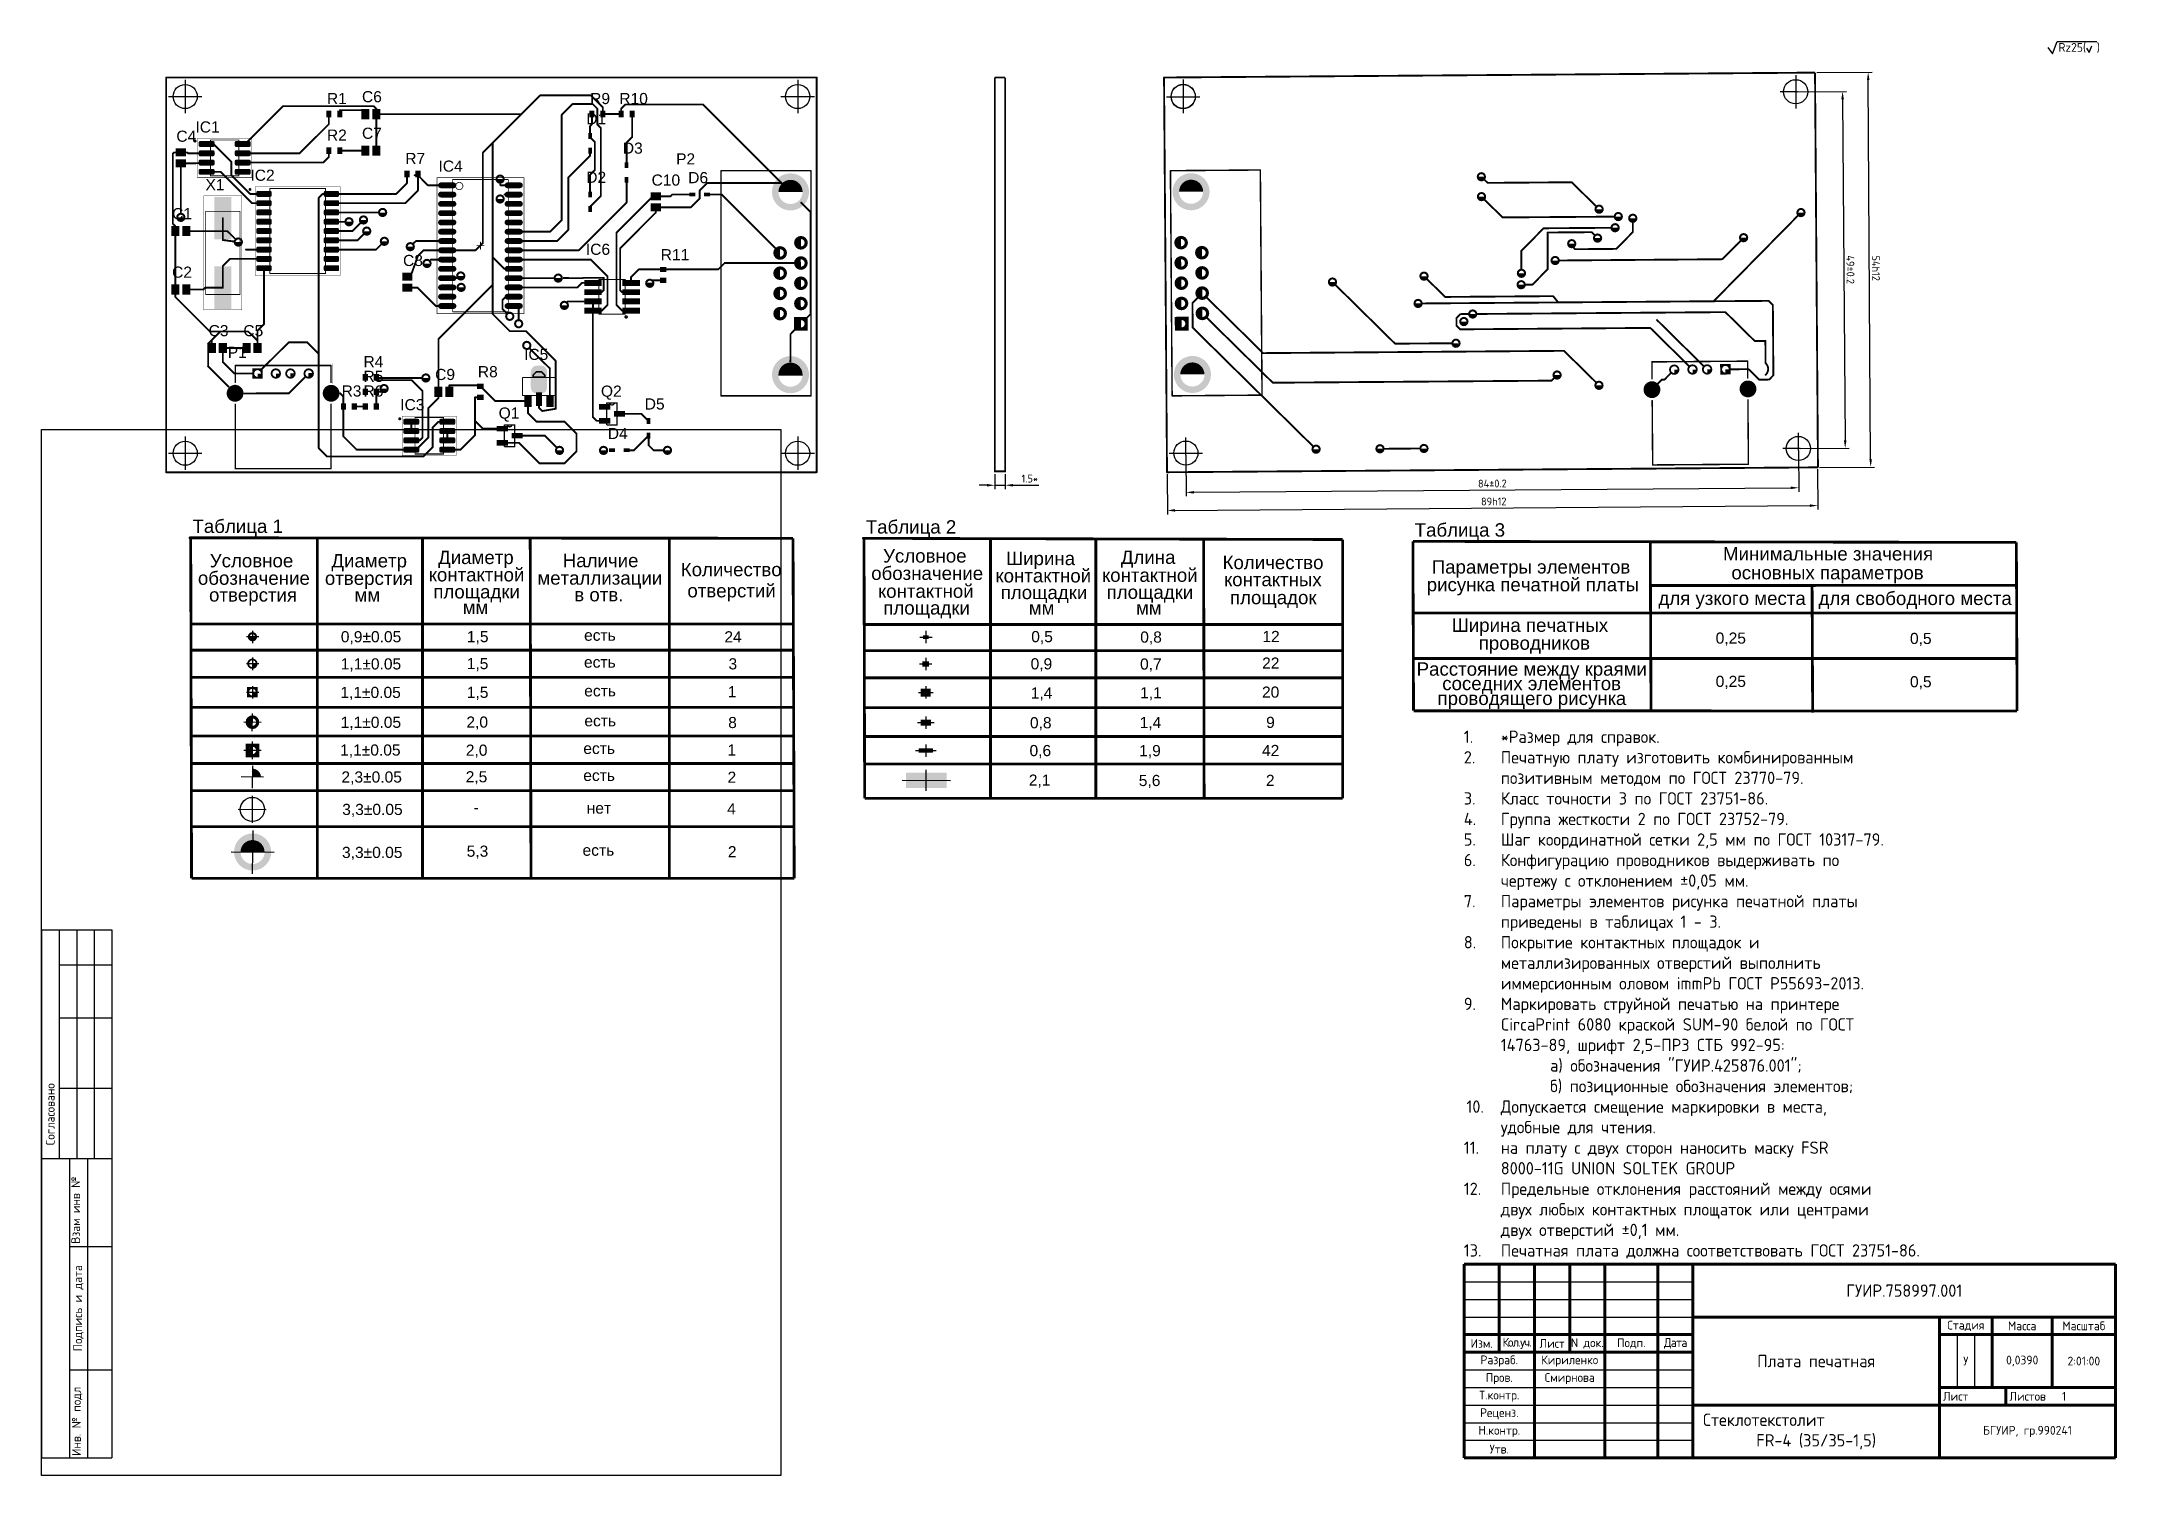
# Model space of a CAD drawing. Header units: millimetres. Extents: x -1 to 588, y 12 to 419.
import ezdxf

# ---------------------------------------------------------------- set-up
doc = ezdxf.new("R2010")
doc.units = ezdxf.units.MM
doc.header["$MEASUREMENT"] = 0
for name, color, linetype in [('BottomLayer', 5, 'Continuous'), ('DrillDrawing', 1, 'Continuous'), ('Mechanical13', 56, 'Continuous'), ('Mechanical15', 56, 'Continuous'), ('MultiLayer', 9, 'Continuous'), ('TopLayer', 1, 'Continuous'), ('TopOverlay', 2, 'Continuous'), ('TopPaste', 8, 'Continuous'), ('TopSolder', 216, 'Continuous')]:
    doc.layers.add(name, color=color, linetype=linetype)
doc.styles.add('Arial', font='arial.ttf', dxfattribs={"height": 0.2})
doc.styles.add('GOST-2.304_Type-B', font='GOST Common.ttf')

msp = doc.modelspace()

# ---------------------------------------------------------------- texts
at = {"attachment_point": 1, "style": 'GOST-2.304_Type-B'}
for s, width, insert, char_height in [('Rz25(  )', 40.868, (571.82, 418.94), 2.5), ('\\pxi-3,l4,t4;1.^I*Размер для справок.\\P2.^IПечатную плату изготовить комбинированным\\P^Iпозитивным методом по ГОСТ 23770-79.\\P3.^IКласс точности 3 по ГОСТ 23751-86.\\P4.^IГруппа жесткости 2 по ГОСТ 23752-79.\\P5.^IШаг координатной сетки 2,5 мм по ГОСТ 10317-79.\\P6.^IКонфигурацию проводников выдерживать по\\P^Iчертежу с отклонением %%P0,05 мм.\\P7.^IПараметры элементов рисунка печатной платы\\P^Iприведены в таблицах 1 - 3.\\P8.^IПокрытие контактных площадок и \\P^Iметаллизированных отверстий выполнить\\P^Iиммерсионным оловом immPb ГОСТ Р55693-2013.\\P9.^IМаркировать струйной печатью на принтере\\P^ICircaPrint 6080 краской SUM-90 белой по ГОСТ\\P^I14763-89, шрифт 2,5-ПР3 СТБ 992-95:\\P^I^Iа) обозначения "ГУИР.425876.001";\\P^I^Iб) позиционные обозначения элементов;\\P\\pi0,l0,tz;  10. ^IДопускается смещение маркировки в места,\\P^Iудобные для чтения.\\P\\pi-3,l4,t4;11.^Iна плату с двух сторон наносить маску FSR \\P\\pi0,l0,tz;^I8000-11G UNION SOLTEK GROUP\\P\\pi-3,l4,t4;12.^IПредельные отклонения расстояний между осями\\P\\pi0,l0,tz;^Iдвух любых контактных площаток или центрами\\P^Iдвух отверстий %%P0,1 мм.\\P\\pi-3,l4,t4;13.^IПечатная плата должна соответствовать ГОСТ 23751-86.^I ', 189.129, (399.45, 223.69), 3.5)]:
    msp.add_mtext_dynamic_manual_height_columns(s, width=width, gutter_width=12.5, heights=[0], dxfattribs=dict(at, insert=insert, char_height=char_height))
at = {"char_height": 2.223, "attachment_point": 5, "style": 'GOST-2.304_Type-B'}
for s, insert, rotation in [('49%%P0.2', (512.73, 354.56), 270.43119), ('54h12', (519.98, 354.99), 270.36382), ('84%%P0.2', (411.05, 293.84), 0.43119), ('89h12', (411.44, 288.75), 0.43119)]:
    msp.add_mtext(s, dxfattribs=dict(at, insert=insert, rotation=rotation))
at = {"insert": (279.68, 295.25), "char_height": 2.223, "attachment_point": 5, "style": 'GOST-2.304_Type-B'}
msp.add_mtext('1.5*', dxfattribs=at)
at = {"layer": 'DrillDrawing', "style": 'Arial'}
for s, height, p in [('Таблица 1', 3.796, (41.9, 279.82)), ('Таблица 2', 3.796, (233.11, 279.64)), ('Таблица 3', 3.796, (388.98, 278.77)), ('Условное', 3.796, (46.82, 270.05)), ('Диаметр', 3.796, (81.35, 270.04)), ('Диаметр', 3.796, (111.65, 270.98)), ('Наличие', 3.796, (147.05, 270.09)), ('Количество', 3.796, (180.58, 267.53)), ('Условное', 3.796, (238.03, 271.42)), ('Ширина', 3.796, (272.94, 270.68)), ('Длина', 3.796, (305.54, 271.03)), ('Количество', 3.796, (334.44, 269.54)), ('Параметры элементов', 3.7961, (393.84, 268.28)), ('Минимальные значения', 3.7961, (476.56, 272)), ('обозначение', 3.7961, (43.44, 265.1)), ('отверстия', 3.796, (79.51, 265.07)), ('контактной', 3.796, (109, 266.06)), ('металлизации', 3.7961, (139.85, 265.13)), ('отверстий', 3.796, (182.45, 261.52)), ('обозначение', 3.7961, (234.65, 266.47)), ('контактной', 3.796, (236.59, 261.39)), ('контактной', 3.796, (269.94, 265.77)), ('контактной', 3.796, (300.2, 265.93)), ('контактных', 3.796, (334.86, 264.69)), ('рисунка печатной платы', 3.7961, (392.41, 263.25)), ('основных параметров', 3.7961, (478.93, 266.64)), ('отверстия', 3.796, (46.6, 260.33)), ('мм', 3.796, (87.92, 260.28)), ('площадки', 3.796, (110.3, 261.23)), ('мм', 3.796, (118.63, 256.78)), ('в отв.', 3.796, (150.32, 260.39)), ('площадки', 3.796, (238.08, 256.65)), ('площадки', 3.796, (271.43, 261.02)), ('мм', 3.796, (279.39, 256.6)), ('площадки', 3.796, (301.51, 261.1)), ('мм', 3.796, (309.84, 256.65)), ('площадок', 3.796, (336.54, 259.58)), ('для узкого места', 3.7961, (458.19, 259.37)), ('для свободного места', 3.7961, (503.68, 259.35)), ('Ширина печатных', 3.7961, (399.5, 251.73)), ('0,9%%P0.05', 3.163, (84.03, 248.77)), ('1,5', 3.163, (119.84, 248.8)), ('есть', 3.163, (153.12, 249.2)), ('24', 3.163, (192.96, 248.74)), ('0,5', 3.163, (280.1, 248.8)), ('0,8', 3.163, (311.05, 248.67)), ('12', 3.163, (345.74, 248.83)), ('проводников', 3.7961, (407.19, 246.65)), ('0,25', 3.163, (474.47, 248.38)), ('0,5', 3.163, (529.65, 248.28)), ('1,1%%P0.05', 3.163, (84, 241.05)), ('1,5', 3.163, (119.79, 241.14)), ('есть', 3.163, (153.09, 241.55)), ('3', 3.16, (194.13, 241.07)), ('0,9', 3.163, (279.92, 241.07)), ('0,7', 3.163, (311, 241.01)), ('22', 3.163, (345.67, 241.28)), ('Расстояние между краями', 3.7961, (389.54, 239.28)), ('1,1%%P0.05', 3.163, (83.9, 232.95)), ('1,5', 3.163, (119.81, 232.98)), ('есть', 3.163, (153.16, 233.4)), ('1', 3.16, (193.93, 233.16)), ('1,4', 3.163, (279.96, 232.79)), ('1,1', 3.163, (311.02, 232.85)), ('20', 3.163, (345.63, 233.04)), ('соседних элементов', 3.7961, (396.82, 235.17)), ('0,25', 3.163, (474.47, 236.09)), ('0,5', 3.163, (529.65, 235.99)), ('проводящего рисунка', 3.7961, (395.48, 230.96)), ('1,1%%P0.05', 3.163, (83.98, 224.47)), ('2,0', 3.163, (119.69, 224.53)), ('есть', 3.163, (153.2, 224.9)), ('8', 3.16, (194.04, 224.4)), ('0,8', 3.163, (279.73, 224.34)), ('1,4', 3.163, (310.89, 224.4)), ('9', 3.16, (346.81, 224.45)), ('1,1%%P0.05', 3.163, (83.83, 216.59)), ('2,0', 3.163, (119.53, 216.55)), ('есть', 3.163, (152.9, 217.06)), ('1', 3.16, (193.8, 216.59)), ('0,6', 3.163, (279.61, 216.44)), ('1,9', 3.163, (310.74, 216.42)), ('42', 3.163, (345.63, 216.46)), ('2,3%%P0.05', 3.163, (84.21, 208.93)), ('2,5', 3.163, (119.49, 209)), ('2', 3.16, (193.86, 208.87)), ('есть', 3.163, (152.89, 209.39)), ('2,1', 3.163, (279.41, 208.05)), ('5,6', 3.163, (310.64, 207.94)), ('2', 3.16, (346.75, 207.98)), ('3,3%%P0.05', 3.163, (84.43, 199.73)), ('-', 3.16, (121.71, 200.3)), ('нет', 3.163, (153.86, 200.11)), ('4', 3.16, (193.74, 199.91)), ('3,3%%P0.05', 3.163, (84.37, 187.52)), ('5,3', 3.163, (119.77, 187.87)), ('есть', 3.163, (152.68, 188.15)), ('2', 3.16, (193.95, 187.72))]:
    msp.add_text(s, height=height, dxfattribs=at).set_placement(p)
at = {"layer": 'TopOverlay', "style": 'Arial'}
for s, p in [('R1', (80.08, 401.59)), ('C6', (90.04, 402.12)), ('R9', (154.84, 401.59)), ('R10', (163.12, 401.59)), ('IC1', (42.75, 393.52)), ('C7', (90.04, 391.73)), ('D1', (153.73, 395.84)), ('C4', (37.32, 390.89)), ('R2', (80.08, 391.2)), ('D3', (164.12, 387.51)), ('IC2', (58.36, 379.81)), ('R7', (102.33, 384.56)), ('IC4', (111.77, 382.4)), ('P2', (179.25, 384.45)), ('X1', (45.6, 377.12)), ('D2', (153.73, 379.23)), ('C10', (172.29, 378.44)), ('D6', (182.68, 379.13)), ('C1', (36.11, 368.9)), ('IC6', (153.63, 358.78)), ('R11', (174.88, 357.25)), ('C2', (36.11, 352.29)), ('C8', (101.7, 355.61)), ('C3', (46.49, 335.68)), ('C5', (56.35, 335.68)), ('P1', (51.93, 329.52)), ('R4', (90.47, 326.88)), ('IC5', (136.07, 328.94)), ('R5', (90.47, 322.71)), ('C9', (110.82, 323.24)), ('R8', (122.94, 324.03)), ('R3', (84.24, 318.55)), ('R6', (90.47, 318.55)), ('Q2', (157.9, 318.5)), ('IC3', (100.91, 314.65)), ('Q1', (128.85, 312.28)), ('D5', (170.34, 314.86)), ('D4', (159.85, 306.48))]:
    msp.add_text(s, height=3.163, dxfattribs=at).set_placement(p)

# ---------------------------------------------------------------- blocks, each defined once
blk = doc.blocks.new('BS250FTA_29')
at = {"layer": 'TopLayer'}
for points in [[(-0.066, 0.049), (-0.014, 0.049), (-0.014, 0.027), (-0.066, 0.027)], [(0.014, 0.011), (0.066, 0.011), (0.066, -0.011), (0.014, -0.011)], [(-0.066, -0.027), (-0.014, -0.027), (-0.014, -0.049), (-0.066, -0.049)]]:
    blk.add_hatch(color=1, dxfattribs=at).paths.add_polyline_path(points)
at = {"layer": 'TopPaste'}
for points in [[(-0.066, 0.049), (-0.014, 0.049), (-0.014, 0.027), (-0.066, 0.027)], [(0.014, 0.011), (0.066, 0.011), (0.066, -0.011), (0.014, -0.011)], [(-0.066, -0.027), (-0.014, -0.027), (-0.014, -0.049), (-0.066, -0.049)]]:
    blk.add_hatch(color=8, dxfattribs=at).paths.add_polyline_path(points)
at = {"layer": 'TopSolder'}
for points in [[(-0.07, 0.053), (-0.01, 0.053), (-0.01, 0.023), (-0.07, 0.023)], [(0.01, 0.015), (0.07, 0.015), (0.07, -0.015), (0.01, -0.015)], [(-0.07, -0.023), (-0.01, -0.023), (-0.01, -0.053), (-0.07, -0.053)]]:
    blk.add_hatch(color=216, dxfattribs=at).paths.add_polyline_path(points)
at = {"layer": 'Mechanical13'}
for points in [[(-0.049, 0.028), (-0.049, 0.048)], [(-0.049, 0.048), (-0.028, 0.048)], [(-0.049, 0.028), (-0.028, 0.028)], [(-0.028, 0.048), (-0.028, 0.059)], [(-0.028, 0.059), (-0.012, 0.059)], [(-0.028, 0.028), (-0.028, 0.048)], [(-0.028, -0.028), (-0.028, 0.028)], [(-0.012, 0.059), (0.012, 0.059)], [(0.012, 0.059), (0.028, 0.059)], [(0.028, 0.01), (0.028, 0.059)], [(0.028, 0.01), (0.049, 0.01)], [(0.028, -0.01), (0.028, 0.01)], [(0.049, -0.01), (0.049, 0.01)], [(-0.049, -0.048), (-0.049, -0.028)], [(-0.049, -0.028), (-0.028, -0.028)], [(-0.049, -0.048), (-0.028, -0.048)], [(-0.028, -0.048), (-0.028, -0.028)], [(-0.028, -0.059), (-0.028, -0.048)], [(-0.028, -0.059), (0.028, -0.059)], [(0.028, -0.01), (0.049, -0.01)], [(0.028, -0.059), (0.028, -0.01)]]:
    blk.add_lwpolyline(points, dxfattribs=at)
for points in [[(-0.049, 0.048, 1), (-0.049, 0.048, 1)], [(-0.049, 0.048, 1), (-0.049, 0.048, 1)], [(-0.049, 0.028, 1), (-0.049, 0.028, 1)], [(-0.049, 0.028, 1), (-0.049, 0.028, 1)], [(-0.028, 0.059, 1), (-0.028, 0.059, 1)], [(-0.028, 0.059, 1), (-0.028, 0.059, 1)], [(-0.028, 0.048, 1), (-0.028, 0.048, 1)], [(-0.028, 0.048, 1), (-0.028, 0.048, 1)], [(-0.028, 0.048, 1), (-0.028, 0.048, 1)], [(-0.028, 0.028, 1), (-0.028, 0.028, 1)], [(-0.028, 0.028, 1), (-0.028, 0.028, 1)], [(-0.028, 0.028, 1), (-0.028, 0.028, 1)], [(-0.012, 0.059, 1), (-0.012, 0.059, 1)], [(-0.012, 0.059, 1), (-0.012, 0.059, 1)], [(-0.012, 0.059, 1), (-0.012, 0.059, 1)], [(0.012, 0.059, 1), (0.012, 0.059, 1)], [(0.012, 0.059, 1), (0.012, 0.059, 1)], [(0.012, 0.059, 1), (0.012, 0.059, 1)], [(0.028, 0.059, 1), (0.028, 0.059, 1)], [(0.028, 0.059, 1), (0.028, 0.059, 1)], [(0.028, 0.01, 1), (0.028, 0.01, 1)], [(0.028, 0.01, 1), (0.028, 0.01, 1)], [(0.028, 0.01, 1), (0.028, 0.01, 1)], [(0.049, 0.01, 1), (0.049, 0.01, 1)], [(0.049, 0.01, 1), (0.049, 0.01, 1)], [(-0.049, -0.028, 1), (-0.049, -0.028, 1)], [(-0.049, -0.028, 1), (-0.049, -0.028, 1)], [(-0.049, -0.048, 1), (-0.049, -0.048, 1)], [(-0.049, -0.048, 1), (-0.049, -0.048, 1)], [(-0.028, -0.028, 1), (-0.028, -0.028, 1)], [(-0.028, -0.028, 1), (-0.028, -0.028, 1)], [(-0.028, -0.028, 1), (-0.028, -0.028, 1)], [(-0.028, -0.048, 1), (-0.028, -0.048, 1)], [(-0.028, -0.048, 1), (-0.028, -0.048, 1)], [(-0.028, -0.048, 1), (-0.028, -0.048, 1)], [(-0.028, -0.059, 1), (-0.028, -0.059, 1)], [(-0.028, -0.059, 1), (-0.028, -0.059, 1)], [(0.028, -0.01, 1), (0.028, -0.01, 1)], [(0.028, -0.01, 1), (0.028, -0.01, 1)], [(0.028, -0.01, 1), (0.028, -0.01, 1)], [(0.028, -0.059, 1), (0.028, -0.059, 1)], [(0.028, -0.059, 1), (0.028, -0.059, 1)], [(0.049, -0.01, 1), (0.049, -0.01, 1)], [(0.049, -0.01, 1), (0.049, -0.01, 1)]]:
    blk.add_lwpolyline(points, format="xyb", close=True, dxfattribs=at)
blk.add_lwpolyline([(0.012, 0.059, -1), (-0.012, 0.059)], format="xyb", dxfattribs=at)
at = {"layer": 'TopOverlay', "const_width": 0.006}
for points in [[(-0.006, 0.059), (0.012, 0.059)], [(0.012, 0.059), (0.028, 0.059)], [(0.028, 0.024), (0.028, 0.059)], [(-0.006, -0.059), (0.028, -0.059)], [(0.028, -0.059), (0.028, -0.024)]]:
    blk.add_lwpolyline(points, dxfattribs=at)
at = {"layer": 'TopOverlay', "const_width": 0.003}
for points in [[(-0.007, 0.059, 1), (-0.004, 0.059, 1)], [(-0.003, 0.047, 1), (0, 0.047, 1)], [(0.011, 0.059, 1), (0.013, 0.059, 1)], [(0.011, 0.059, 1), (0.013, 0.059, 1)], [(0.011, 0.059, 1), (0.013, 0.059, 1)], [(0.026, 0.059, 1), (0.029, 0.059, 1)], [(0.026, 0.059, 1), (0.029, 0.059, 1)], [(0.026, 0.024, 1), (0.029, 0.024, 1)], [(-0.007, -0.059, 1), (-0.004, -0.059, 1)], [(0.026, -0.024, 1), (0.029, -0.024, 1)], [(0.026, -0.059, 1), (0.029, -0.059, 1)], [(0.026, -0.059, 1), (0.029, -0.059, 1)]]:
    blk.add_lwpolyline(points, format="xyb", close=True, dxfattribs=at)
at = {"layer": 'TopOverlay', "const_width": 0.006}
blk.add_lwpolyline([(0.012, 0.059, -0.440011), (-0.001, 0.047)], format="xyb", dxfattribs=at)
blk = doc.blocks.new('BS250FTA_30')
at = {"layer": 'TopLayer'}
for points in [[(-0.066, 0.049), (-0.014, 0.049), (-0.014, 0.027), (-0.066, 0.027)], [(0.014, 0.011), (0.066, 0.011), (0.066, -0.011), (0.014, -0.011)], [(-0.066, -0.027), (-0.014, -0.027), (-0.014, -0.049), (-0.066, -0.049)]]:
    blk.add_hatch(color=1, dxfattribs=at).paths.add_polyline_path(points)
at = {"layer": 'TopPaste'}
for points in [[(-0.066, 0.049), (-0.014, 0.049), (-0.014, 0.027), (-0.066, 0.027)], [(0.014, 0.011), (0.066, 0.011), (0.066, -0.011), (0.014, -0.011)], [(-0.066, -0.027), (-0.014, -0.027), (-0.014, -0.049), (-0.066, -0.049)]]:
    blk.add_hatch(color=8, dxfattribs=at).paths.add_polyline_path(points)
at = {"layer": 'TopSolder'}
for points in [[(-0.07, 0.053), (-0.01, 0.053), (-0.01, 0.023), (-0.07, 0.023)], [(0.01, 0.015), (0.07, 0.015), (0.07, -0.015), (0.01, -0.015)], [(-0.07, -0.023), (-0.01, -0.023), (-0.01, -0.053), (-0.07, -0.053)]]:
    blk.add_hatch(color=216, dxfattribs=at).paths.add_polyline_path(points)
at = {"layer": 'Mechanical13'}
for points in [[(-0.049, 0.028), (-0.049, 0.048)], [(-0.049, 0.048), (-0.028, 0.048)], [(-0.049, 0.028), (-0.028, 0.028)], [(-0.028, 0.048), (-0.028, 0.059)], [(-0.028, 0.059), (-0.012, 0.059)], [(-0.028, 0.028), (-0.028, 0.048)], [(-0.028, -0.028), (-0.028, 0.028)], [(-0.012, 0.059), (0.012, 0.059)], [(0.012, 0.059), (0.028, 0.059)], [(0.028, 0.01), (0.028, 0.059)], [(0.028, 0.01), (0.049, 0.01)], [(0.028, -0.01), (0.028, 0.01)], [(0.049, -0.01), (0.049, 0.01)], [(-0.049, -0.048), (-0.049, -0.028)], [(-0.049, -0.028), (-0.028, -0.028)], [(-0.049, -0.048), (-0.028, -0.048)], [(-0.028, -0.048), (-0.028, -0.028)], [(-0.028, -0.059), (-0.028, -0.048)], [(-0.028, -0.059), (0.028, -0.059)], [(0.028, -0.01), (0.049, -0.01)], [(0.028, -0.059), (0.028, -0.01)]]:
    blk.add_lwpolyline(points, dxfattribs=at)
for points in [[(-0.049, 0.048, 1), (-0.049, 0.048, 1)], [(-0.049, 0.048, 1), (-0.049, 0.048, 1)], [(-0.049, 0.028, 1), (-0.049, 0.028, 1)], [(-0.049, 0.028, 1), (-0.049, 0.028, 1)], [(-0.028, 0.059, 1), (-0.028, 0.059, 1)], [(-0.028, 0.059, 1), (-0.028, 0.059, 1)], [(-0.028, 0.048, 1), (-0.028, 0.048, 1)], [(-0.028, 0.048, 1), (-0.028, 0.048, 1)], [(-0.028, 0.048, 1), (-0.028, 0.048, 1)], [(-0.028, 0.028, 1), (-0.028, 0.028, 1)], [(-0.028, 0.028, 1), (-0.028, 0.028, 1)], [(-0.028, 0.028, 1), (-0.028, 0.028, 1)], [(-0.012, 0.059, 1), (-0.012, 0.059, 1)], [(-0.012, 0.059, 1), (-0.012, 0.059, 1)], [(-0.012, 0.059, 1), (-0.012, 0.059, 1)], [(0.012, 0.059, 1), (0.012, 0.059, 1)], [(0.012, 0.059, 1), (0.012, 0.059, 1)], [(0.012, 0.059, 1), (0.012, 0.059, 1)], [(0.028, 0.059, 1), (0.028, 0.059, 1)], [(0.028, 0.059, 1), (0.028, 0.059, 1)], [(0.028, 0.01, 1), (0.028, 0.01, 1)], [(0.028, 0.01, 1), (0.028, 0.01, 1)], [(0.028, 0.01, 1), (0.028, 0.01, 1)], [(0.049, 0.01, 1), (0.049, 0.01, 1)], [(0.049, 0.01, 1), (0.049, 0.01, 1)], [(-0.049, -0.028, 1), (-0.049, -0.028, 1)], [(-0.049, -0.028, 1), (-0.049, -0.028, 1)], [(-0.049, -0.048, 1), (-0.049, -0.048, 1)], [(-0.049, -0.048, 1), (-0.049, -0.048, 1)], [(-0.028, -0.028, 1), (-0.028, -0.028, 1)], [(-0.028, -0.028, 1), (-0.028, -0.028, 1)], [(-0.028, -0.028, 1), (-0.028, -0.028, 1)], [(-0.028, -0.048, 1), (-0.028, -0.048, 1)], [(-0.028, -0.048, 1), (-0.028, -0.048, 1)], [(-0.028, -0.048, 1), (-0.028, -0.048, 1)], [(-0.028, -0.059, 1), (-0.028, -0.059, 1)], [(-0.028, -0.059, 1), (-0.028, -0.059, 1)], [(0.028, -0.01, 1), (0.028, -0.01, 1)], [(0.028, -0.01, 1), (0.028, -0.01, 1)], [(0.028, -0.01, 1), (0.028, -0.01, 1)], [(0.028, -0.059, 1), (0.028, -0.059, 1)], [(0.028, -0.059, 1), (0.028, -0.059, 1)], [(0.049, -0.01, 1), (0.049, -0.01, 1)], [(0.049, -0.01, 1), (0.049, -0.01, 1)]]:
    blk.add_lwpolyline(points, format="xyb", close=True, dxfattribs=at)
blk.add_lwpolyline([(0.012, 0.059, -1), (-0.012, 0.059)], format="xyb", dxfattribs=at)
at = {"layer": 'TopOverlay', "const_width": 0.006}
for points in [[(-0.006, 0.059), (0.012, 0.059)], [(0.012, 0.059), (0.028, 0.059)], [(0.028, 0.024), (0.028, 0.059)], [(-0.006, -0.059), (0.028, -0.059)], [(0.028, -0.059), (0.028, -0.024)]]:
    blk.add_lwpolyline(points, dxfattribs=at)
at = {"layer": 'TopOverlay', "const_width": 0.003}
for points in [[(-0.008, 0.059, 1), (-0.005, 0.059, 1)], [(-0.003, 0.047, 1), (0, 0.047, 1)], [(0.01, 0.059, 1), (0.013, 0.059, 1)], [(0.01, 0.059, 1), (0.013, 0.059, 1)], [(0.01, 0.059, 1), (0.013, 0.059, 1)], [(0.026, 0.059, 1), (0.029, 0.059, 1)], [(0.026, 0.059, 1), (0.029, 0.059, 1)], [(0.026, 0.024, 1), (0.029, 0.024, 1)], [(-0.008, -0.059, 1), (-0.005, -0.059, 1)], [(0.026, -0.024, 1), (0.029, -0.024, 1)], [(0.026, -0.059, 1), (0.029, -0.059, 1)], [(0.026, -0.059, 1), (0.029, -0.059, 1)]]:
    blk.add_lwpolyline(points, format="xyb", close=True, dxfattribs=at)
at = {"layer": 'TopOverlay', "const_width": 0.006}
blk.add_lwpolyline([(0.012, 0.059, -0.440011), (-0.001, 0.047)], format="xyb", dxfattribs=at)
blk = doc.blocks.new('SO08_32')
at = {"layer": 'TopLayer'}
for points in [[(-0.087, 0.146), (-0.063, 0.146), (-0.063, 0.059), (-0.087, 0.059)], [(-0.037, 0.146), (-0.013, 0.146), (-0.013, 0.059), (-0.037, 0.059)], [(0.013, 0.146), (0.037, 0.146), (0.037, 0.059), (0.013, 0.059)], [(0.063, 0.146), (0.087, 0.146), (0.087, 0.059), (0.063, 0.059)], [(-0.087, -0.059), (-0.063, -0.059), (-0.063, -0.146), (-0.087, -0.146)], [(-0.037, -0.059), (-0.013, -0.059), (-0.013, -0.146), (-0.037, -0.146)], [(0.013, -0.059), (0.037, -0.059), (0.037, -0.146), (0.013, -0.146)], [(0.063, -0.059), (0.087, -0.059), (0.087, -0.146), (0.063, -0.146)]]:
    blk.add_hatch(color=1, dxfattribs=at).paths.add_polyline_path(points)
at = {"layer": 'TopPaste'}
for points in [[(-0.087, 0.146), (-0.063, 0.146), (-0.063, 0.059), (-0.087, 0.059)], [(-0.037, 0.146), (-0.013, 0.146), (-0.013, 0.059), (-0.037, 0.059)], [(0.013, 0.146), (0.037, 0.146), (0.037, 0.059), (0.013, 0.059)], [(0.063, 0.146), (0.087, 0.146), (0.087, 0.059), (0.063, 0.059)], [(-0.087, -0.059), (-0.063, -0.059), (-0.063, -0.146), (-0.087, -0.146)], [(-0.037, -0.059), (-0.013, -0.059), (-0.013, -0.146), (-0.037, -0.146)], [(0.013, -0.059), (0.037, -0.059), (0.037, -0.146), (0.013, -0.146)], [(0.063, -0.059), (0.087, -0.059), (0.087, -0.146), (0.063, -0.146)]]:
    blk.add_hatch(color=8, dxfattribs=at).paths.add_polyline_path(points)
at = {"layer": 'TopSolder'}
for points in [[(-0.091, 0.15), (-0.059, 0.15), (-0.059, 0.056), (-0.091, 0.056)], [(-0.041, 0.15), (-0.009, 0.15), (-0.009, 0.056), (-0.041, 0.056)], [(0.009, 0.15), (0.041, 0.15), (0.041, 0.056), (0.009, 0.056)], [(0.059, 0.15), (0.091, 0.15), (0.091, 0.056), (0.059, 0.056)], [(-0.091, -0.056), (-0.059, -0.056), (-0.059, -0.15), (-0.091, -0.15)], [(-0.041, -0.056), (-0.009, -0.056), (-0.009, -0.15), (-0.041, -0.15)], [(0.009, -0.056), (0.041, -0.056), (0.041, -0.15), (0.009, -0.15)], [(0.059, -0.056), (0.091, -0.056), (0.091, -0.15), (0.059, -0.15)]]:
    blk.add_hatch(color=216, dxfattribs=at).paths.add_polyline_path(points)
at = {"layer": 'Mechanical13'}
for p, q in [((-0.082, 0.073), (-0.082, 0.113)), ((-0.082, 0.113), (-0.068, 0.113)), ((-0.068, 0.113), (-0.068, 0.073)), ((-0.032, 0.073), (-0.032, 0.113)), ((-0.032, 0.113), (-0.018, 0.113)), ((-0.018, 0.113), (-0.018, 0.073)), ((0.018, 0.073), (0.018, 0.113)), ((0.018, 0.113), (0.032, 0.113)), ((0.032, 0.113), (0.032, 0.073)), ((0.068, 0.073), (0.068, 0.113)), ((0.068, 0.113), (0.082, 0.113)), ((0.082, 0.113), (0.082, 0.073)), ((-0.068, 0.073), (-0.082, 0.073)), ((-0.018, 0.073), (-0.032, 0.073)), ((0.032, 0.073), (0.018, 0.073)), ((0.082, 0.073), (0.068, 0.073)), ((-0.082, -0.113), (-0.082, -0.073)), ((-0.082, -0.073), (-0.068, -0.073)), ((-0.068, -0.073), (-0.068, -0.113)), ((-0.032, -0.113), (-0.032, -0.073)), ((-0.032, -0.073), (-0.018, -0.073)), ((-0.018, -0.073), (-0.018, -0.113)), ((0.018, -0.113), (0.018, -0.073)), ((0.018, -0.073), (0.032, -0.073)), ((0.032, -0.073), (0.032, -0.113)), ((0.068, -0.113), (0.068, -0.073)), ((0.068, -0.073), (0.082, -0.073)), ((0.082, -0.073), (0.082, -0.113)), ((-0.068, -0.113), (-0.082, -0.113)), ((-0.018, -0.113), (-0.032, -0.113)), ((0.032, -0.113), (0.018, -0.113)), ((0.082, -0.113), (0.068, -0.113))]:
    blk.add_line(p, q, dxfattribs=at)
at = {"layer": 'Mechanical13', "const_width": 0.006}
for points in [[(-0.093, 0.071), (0.093, 0.071)], [(-0.093, -0.071), (0.093, -0.071)]]:
    blk.add_lwpolyline(points, dxfattribs=at)
at = {"layer": 'Mechanical13', "const_width": 0.003}
for points in [[(-0.094, 0.071, 1), (-0.091, 0.071, 1)], [(0.091, 0.071, 1), (0.094, 0.071, 1)], [(-0.094, -0.071, 1), (-0.091, -0.071, 1)], [(0.091, -0.071, 1), (0.094, -0.071, 1)]]:
    blk.add_lwpolyline(points, format="xyb", close=True, dxfattribs=at)
at = {"layer": 'TopOverlay', "const_width": 0.006}
for points in [[(-0.093, 0.071), (-0.093, -0.071)], [(0.093, 0.071), (0.093, -0.071)]]:
    blk.add_lwpolyline(points, dxfattribs=at)
at = {"layer": 'TopOverlay'}
for points, const_width in [([(-0.094, 0.071, 1), (-0.091, 0.071, 1)], 0.003), ([(0.091, 0.071, 1), (0.094, 0.071, 1)], 0.003), ([(-0.103, -0.076, 1), (-0.114, -0.076, 1)], 0.008), ([(-0.116, -0.076, 1), (-0.112, -0.076, 1)], 0.004), ([(-0.105, -0.076, 1), (-0.101, -0.076, 1)], 0.004), ([(-0.094, -0.071, 1), (-0.091, -0.071, 1)], 0.003), ([(0.091, -0.071, 1), (0.094, -0.071, 1)], 0.003)]:
    blk.add_lwpolyline(points, format="xyb", close=True, dxfattribs=dict(at, const_width=const_width))
blk = doc.blocks.new('SOIC127P599X175_8N_35')
at = {"layer": 'TopLayer'}
h = blk.add_hatch(color=1, dxfattribs=at)
edge = h.paths.add_edge_path()
edge.add_arc((-0.133, 0.084), 0.00295, 90, 180)
edge.add_line((-0.136, 0.084), (-0.136, 0.066))
edge.add_arc((-0.133, 0.066), 0.00295, 180, 270)
edge.add_line((-0.133, 0.063), (-0.061, 0.063))
edge.add_arc((-0.061, 0.066), 0.00295, 270, 360)
edge.add_line((-0.058, 0.066), (-0.058, 0.084))
edge.add_arc((-0.061, 0.084), 0.00295, 0, 90)
edge.add_line((-0.061, 0.087), (-0.133, 0.087))
h = blk.add_hatch(color=1, dxfattribs=at)
edge = h.paths.add_edge_path()
edge.add_arc((-0.133, 0.034), 0.00295, 90, 180)
edge.add_line((-0.136, 0.034), (-0.136, 0.016))
edge.add_arc((-0.133, 0.016), 0.00295, 180, 270)
edge.add_line((-0.133, 0.013), (-0.061, 0.013))
edge.add_arc((-0.061, 0.016), 0.00295, 270, 360)
edge.add_line((-0.058, 0.016), (-0.058, 0.034))
edge.add_arc((-0.061, 0.034), 0.00295, 0, 90)
edge.add_line((-0.061, 0.037), (-0.133, 0.037))
h = blk.add_hatch(color=1, dxfattribs=at)
edge = h.paths.add_edge_path()
edge.add_arc((0.061, 0.084), 0.00295, 90, 180)
edge.add_line((0.058, 0.084), (0.058, 0.066))
edge.add_arc((0.061, 0.066), 0.00295, 180, 270)
edge.add_line((0.061, 0.063), (0.133, 0.063))
edge.add_arc((0.133, 0.066), 0.00295, 270, 360)
edge.add_line((0.136, 0.066), (0.136, 0.084))
edge.add_arc((0.133, 0.084), 0.00295, 0, 90)
edge.add_line((0.133, 0.087), (0.061, 0.087))
h = blk.add_hatch(color=1, dxfattribs=at)
edge = h.paths.add_edge_path()
edge.add_arc((0.061, 0.034), 0.00295, 90, 180)
edge.add_line((0.058, 0.034), (0.058, 0.016))
edge.add_arc((0.061, 0.016), 0.00295, 180, 270)
edge.add_line((0.061, 0.013), (0.133, 0.013))
edge.add_arc((0.133, 0.016), 0.00295, 270, 360)
edge.add_line((0.136, 0.016), (0.136, 0.034))
edge.add_arc((0.133, 0.034), 0.00295, 0, 90)
edge.add_line((0.133, 0.037), (0.061, 0.037))
h = blk.add_hatch(color=1, dxfattribs=at)
edge = h.paths.add_edge_path()
edge.add_arc((-0.133, -0.016), 0.00295, 90, 180)
edge.add_line((-0.136, -0.016), (-0.136, -0.034))
edge.add_arc((-0.133, -0.034), 0.00295, 180, 270)
edge.add_line((-0.133, -0.037), (-0.061, -0.037))
edge.add_arc((-0.061, -0.034), 0.00295, 270, 360)
edge.add_line((-0.058, -0.034), (-0.058, -0.016))
edge.add_arc((-0.061, -0.016), 0.00295, 0, 90)
edge.add_line((-0.061, -0.013), (-0.133, -0.013))
h = blk.add_hatch(color=1, dxfattribs=at)
edge = h.paths.add_edge_path()
edge.add_arc((-0.133, -0.066), 0.00295, 90, 180)
edge.add_line((-0.136, -0.066), (-0.136, -0.084))
edge.add_arc((-0.133, -0.084), 0.00295, 180, 270)
edge.add_line((-0.133, -0.087), (-0.061, -0.087))
edge.add_arc((-0.061, -0.084), 0.00295, 270, 360)
edge.add_line((-0.058, -0.084), (-0.058, -0.066))
edge.add_arc((-0.061, -0.066), 0.00295, 0, 90)
edge.add_line((-0.061, -0.063), (-0.133, -0.063))
h = blk.add_hatch(color=1, dxfattribs=at)
edge = h.paths.add_edge_path()
edge.add_arc((0.061, -0.016), 0.00295, 90, 180)
edge.add_line((0.058, -0.016), (0.058, -0.034))
edge.add_arc((0.061, -0.034), 0.00295, 180, 270)
edge.add_line((0.061, -0.037), (0.133, -0.037))
edge.add_arc((0.133, -0.034), 0.00295, 270, 360)
edge.add_line((0.136, -0.034), (0.136, -0.016))
edge.add_arc((0.133, -0.016), 0.00295, 0, 90)
edge.add_line((0.133, -0.013), (0.061, -0.013))
h = blk.add_hatch(color=1, dxfattribs=at)
edge = h.paths.add_edge_path()
edge.add_arc((0.061, -0.066), 0.00295, 90, 180)
edge.add_line((0.058, -0.066), (0.058, -0.084))
edge.add_arc((0.061, -0.084), 0.00295, 180, 270)
edge.add_line((0.061, -0.087), (0.133, -0.087))
edge.add_arc((0.133, -0.084), 0.00295, 270, 360)
edge.add_line((0.136, -0.084), (0.136, -0.066))
edge.add_arc((0.133, -0.066), 0.00295, 0, 90)
edge.add_line((0.133, -0.063), (0.061, -0.063))
at = {"layer": 'TopPaste'}
h = blk.add_hatch(color=8, dxfattribs=at)
edge = h.paths.add_edge_path()
edge.add_arc((-0.133, 0.084), 0.00295, 90, 180)
edge.add_line((-0.136, 0.084), (-0.136, 0.066))
edge.add_arc((-0.133, 0.066), 0.00295, 180, 270)
edge.add_line((-0.133, 0.063), (-0.061, 0.063))
edge.add_arc((-0.061, 0.066), 0.00295, 270, 360)
edge.add_line((-0.058, 0.066), (-0.058, 0.084))
edge.add_arc((-0.061, 0.084), 0.00295, 0, 90)
edge.add_line((-0.061, 0.087), (-0.133, 0.087))
h = blk.add_hatch(color=8, dxfattribs=at)
edge = h.paths.add_edge_path()
edge.add_arc((-0.133, 0.034), 0.00295, 90, 180)
edge.add_line((-0.136, 0.034), (-0.136, 0.016))
edge.add_arc((-0.133, 0.016), 0.00295, 180, 270)
edge.add_line((-0.133, 0.013), (-0.061, 0.013))
edge.add_arc((-0.061, 0.016), 0.00295, 270, 360)
edge.add_line((-0.058, 0.016), (-0.058, 0.034))
edge.add_arc((-0.061, 0.034), 0.00295, 0, 90)
edge.add_line((-0.061, 0.037), (-0.133, 0.037))
h = blk.add_hatch(color=8, dxfattribs=at)
edge = h.paths.add_edge_path()
edge.add_arc((0.061, 0.084), 0.00295, 90, 180)
edge.add_line((0.058, 0.084), (0.058, 0.066))
edge.add_arc((0.061, 0.066), 0.00295, 180, 270)
edge.add_line((0.061, 0.063), (0.133, 0.063))
edge.add_arc((0.133, 0.066), 0.00295, 270, 360)
edge.add_line((0.136, 0.066), (0.136, 0.084))
edge.add_arc((0.133, 0.084), 0.00295, 0, 90)
edge.add_line((0.133, 0.087), (0.061, 0.087))
h = blk.add_hatch(color=8, dxfattribs=at)
edge = h.paths.add_edge_path()
edge.add_arc((0.061, 0.034), 0.00295, 90, 180)
edge.add_line((0.058, 0.034), (0.058, 0.016))
edge.add_arc((0.061, 0.016), 0.00295, 180, 270)
edge.add_line((0.061, 0.013), (0.133, 0.013))
edge.add_arc((0.133, 0.016), 0.00295, 270, 360)
edge.add_line((0.136, 0.016), (0.136, 0.034))
edge.add_arc((0.133, 0.034), 0.00295, 0, 90)
edge.add_line((0.133, 0.037), (0.061, 0.037))
h = blk.add_hatch(color=8, dxfattribs=at)
edge = h.paths.add_edge_path()
edge.add_arc((-0.133, -0.016), 0.00295, 90, 180)
edge.add_line((-0.136, -0.016), (-0.136, -0.034))
edge.add_arc((-0.133, -0.034), 0.00295, 180, 270)
edge.add_line((-0.133, -0.037), (-0.061, -0.037))
edge.add_arc((-0.061, -0.034), 0.00295, 270, 360)
edge.add_line((-0.058, -0.034), (-0.058, -0.016))
edge.add_arc((-0.061, -0.016), 0.00295, 0, 90)
edge.add_line((-0.061, -0.013), (-0.133, -0.013))
h = blk.add_hatch(color=8, dxfattribs=at)
edge = h.paths.add_edge_path()
edge.add_arc((-0.133, -0.066), 0.00295, 90, 180)
edge.add_line((-0.136, -0.066), (-0.136, -0.084))
edge.add_arc((-0.133, -0.084), 0.00295, 180, 270)
edge.add_line((-0.133, -0.087), (-0.061, -0.087))
edge.add_arc((-0.061, -0.084), 0.00295, 270, 360)
edge.add_line((-0.058, -0.084), (-0.058, -0.066))
edge.add_arc((-0.061, -0.066), 0.00295, 0, 90)
edge.add_line((-0.061, -0.063), (-0.133, -0.063))
h = blk.add_hatch(color=8, dxfattribs=at)
edge = h.paths.add_edge_path()
edge.add_arc((0.061, -0.016), 0.00295, 90, 180)
edge.add_line((0.058, -0.016), (0.058, -0.034))
edge.add_arc((0.061, -0.034), 0.00295, 180, 270)
edge.add_line((0.061, -0.037), (0.133, -0.037))
edge.add_arc((0.133, -0.034), 0.00295, 270, 360)
edge.add_line((0.136, -0.034), (0.136, -0.016))
edge.add_arc((0.133, -0.016), 0.00295, 0, 90)
edge.add_line((0.133, -0.013), (0.061, -0.013))
h = blk.add_hatch(color=8, dxfattribs=at)
edge = h.paths.add_edge_path()
edge.add_arc((0.061, -0.066), 0.00295, 90, 180)
edge.add_line((0.058, -0.066), (0.058, -0.084))
edge.add_arc((0.061, -0.084), 0.00295, 180, 270)
edge.add_line((0.061, -0.087), (0.133, -0.087))
edge.add_arc((0.133, -0.084), 0.00295, 270, 360)
edge.add_line((0.136, -0.084), (0.136, -0.066))
edge.add_arc((0.133, -0.066), 0.00295, 0, 90)
edge.add_line((0.133, -0.063), (0.061, -0.063))
at = {"layer": 'TopSolder'}
h = blk.add_hatch(color=216, dxfattribs=at)
edge = h.paths.add_edge_path()
edge.add_arc((-0.133, 0.084), 0.00695, 90, 180)
edge.add_line((-0.14, 0.084), (-0.14, 0.066))
edge.add_arc((-0.133, 0.066), 0.00695, 180, 270)
edge.add_line((-0.133, 0.059), (-0.061, 0.059))
edge.add_arc((-0.061, 0.066), 0.00695, 270, 360)
edge.add_line((-0.054, 0.066), (-0.054, 0.084))
edge.add_arc((-0.061, 0.084), 0.00695, 0, 90)
edge.add_line((-0.061, 0.091), (-0.133, 0.091))
h = blk.add_hatch(color=216, dxfattribs=at)
edge = h.paths.add_edge_path()
edge.add_arc((-0.133, 0.034), 0.00695, 90, 180)
edge.add_line((-0.14, 0.034), (-0.14, 0.016))
edge.add_arc((-0.133, 0.016), 0.00695, 180, 270)
edge.add_line((-0.133, 0.009), (-0.061, 0.009))
edge.add_arc((-0.061, 0.016), 0.00695, 270, 360)
edge.add_line((-0.054, 0.016), (-0.054, 0.034))
edge.add_arc((-0.061, 0.034), 0.00695, 0, 90)
edge.add_line((-0.061, 0.041), (-0.133, 0.041))
h = blk.add_hatch(color=216, dxfattribs=at)
edge = h.paths.add_edge_path()
edge.add_arc((0.061, 0.084), 0.00695, 90, 180)
edge.add_line((0.054, 0.084), (0.054, 0.066))
edge.add_arc((0.061, 0.066), 0.00695, 180, 270)
edge.add_line((0.061, 0.059), (0.133, 0.059))
edge.add_arc((0.133, 0.066), 0.00695, 270, 360)
edge.add_line((0.14, 0.066), (0.14, 0.084))
edge.add_arc((0.133, 0.084), 0.00695, 0, 90)
edge.add_line((0.133, 0.091), (0.061, 0.091))
h = blk.add_hatch(color=216, dxfattribs=at)
edge = h.paths.add_edge_path()
edge.add_arc((0.061, 0.034), 0.00695, 90, 180)
edge.add_line((0.054, 0.034), (0.054, 0.016))
edge.add_arc((0.061, 0.016), 0.00695, 180, 270)
edge.add_line((0.061, 0.009), (0.133, 0.009))
edge.add_arc((0.133, 0.016), 0.00695, 270, 360)
edge.add_line((0.14, 0.016), (0.14, 0.034))
edge.add_arc((0.133, 0.034), 0.00695, 0, 90)
edge.add_line((0.133, 0.041), (0.061, 0.041))
h = blk.add_hatch(color=216, dxfattribs=at)
edge = h.paths.add_edge_path()
edge.add_arc((-0.133, -0.016), 0.00695, 90, 180)
edge.add_line((-0.14, -0.016), (-0.14, -0.034))
edge.add_arc((-0.133, -0.034), 0.00695, 180, 270)
edge.add_line((-0.133, -0.041), (-0.061, -0.041))
edge.add_arc((-0.061, -0.034), 0.00695, 270, 360)
edge.add_line((-0.054, -0.034), (-0.054, -0.016))
edge.add_arc((-0.061, -0.016), 0.00695, 0, 90)
edge.add_line((-0.061, -0.009), (-0.133, -0.009))
h = blk.add_hatch(color=216, dxfattribs=at)
edge = h.paths.add_edge_path()
edge.add_arc((-0.133, -0.066), 0.00695, 90, 180)
edge.add_line((-0.14, -0.066), (-0.14, -0.084))
edge.add_arc((-0.133, -0.084), 0.00695, 180, 270)
edge.add_line((-0.133, -0.091), (-0.061, -0.091))
edge.add_arc((-0.061, -0.084), 0.00695, 270, 360)
edge.add_line((-0.054, -0.084), (-0.054, -0.066))
edge.add_arc((-0.061, -0.066), 0.00695, 0, 90)
edge.add_line((-0.061, -0.059), (-0.133, -0.059))
h = blk.add_hatch(color=216, dxfattribs=at)
edge = h.paths.add_edge_path()
edge.add_arc((0.061, -0.016), 0.00695, 90, 180)
edge.add_line((0.054, -0.016), (0.054, -0.034))
edge.add_arc((0.061, -0.034), 0.00695, 180, 270)
edge.add_line((0.061, -0.041), (0.133, -0.041))
edge.add_arc((0.133, -0.034), 0.00695, 270, 360)
edge.add_line((0.14, -0.034), (0.14, -0.016))
edge.add_arc((0.133, -0.016), 0.00695, 0, 90)
edge.add_line((0.133, -0.009), (0.061, -0.009))
h = blk.add_hatch(color=216, dxfattribs=at)
edge = h.paths.add_edge_path()
edge.add_arc((0.061, -0.066), 0.00695, 90, 180)
edge.add_line((0.054, -0.066), (0.054, -0.084))
edge.add_arc((0.061, -0.084), 0.00695, 180, 270)
edge.add_line((0.061, -0.091), (0.133, -0.091))
edge.add_arc((0.133, -0.084), 0.00695, 270, 360)
edge.add_line((0.14, -0.084), (0.14, -0.066))
edge.add_arc((0.133, -0.066), 0.00695, 0, 90)
edge.add_line((0.133, -0.059), (0.061, -0.059))
at = {"layer": 'Mechanical13'}
for points, const_width in [([(-0.155, 0.091, 1), (-0.163, 0.091, 1)], 0.00787), ([(-0.165, 0.091, 1), (-0.161, 0.091, 1)], 0.00394), ([(-0.157, 0.091, 1), (-0.153, 0.091, 1)], 0.00394), ([(-0.078, 0.097, 1), (-0.076, 0.097, 1)], 0.0025), ([(-0.078, 0.097, 1), (-0.076, 0.097, 1)], 0.0025), ([(0.076, 0.097, 1), (0.078, 0.097, 1)], 0.0025), ([(0.076, 0.097, 1), (0.078, 0.097, 1)], 0.0025), ([(-0.078, -0.097, 1), (-0.076, -0.097, 1)], 0.0025), ([(-0.078, -0.097, 1), (-0.076, -0.097, 1)], 0.0025), ([(0.076, -0.097, 1), (0.078, -0.097, 1)], 0.0025), ([(0.076, -0.097, 1), (0.078, -0.097, 1)], 0.0025)]:
    blk.add_lwpolyline(points, format="xyb", close=True, dxfattribs=dict(at, const_width=const_width))
at = {"layer": 'Mechanical13', "const_width": 0.005}
for points in [[(-0.077, -0.097), (-0.077, 0.097)], [(-0.077, 0.097), (0.077, 0.097)], [(0.077, -0.097), (0.077, 0.097)], [(-0.077, -0.097), (0.077, -0.097)]]:
    blk.add_lwpolyline(points, dxfattribs=at)
at = {"layer": 'Mechanical15', "const_width": 0.00197}
for points in [[(-0.146, -0.106), (-0.146, 0.106)], [(-0.146, 0.106), (0.146, 0.106)], [(0.146, -0.106), (0.146, 0.106)], [(-0.146, -0.106), (0.146, -0.106)]]:
    blk.add_lwpolyline(points, dxfattribs=at)
at = {"layer": 'Mechanical15', "const_width": 0.000984}
for points in [[(-0.146, 0.106, 1), (-0.145, 0.106, 1)], [(-0.146, 0.106, 1), (-0.145, 0.106, 1)], [(0.145, 0.106, 1), (0.146, 0.106, 1)], [(0.145, 0.106, 1), (0.146, 0.106, 1)], [(-0.146, -0.106, 1), (-0.145, -0.106, 1)], [(-0.146, -0.106, 1), (-0.145, -0.106, 1)], [(0.145, -0.106, 1), (0.146, -0.106, 1)], [(0.145, -0.106, 1), (0.146, -0.106, 1)]]:
    blk.add_lwpolyline(points, format="xyb", close=True, dxfattribs=at)
at = {"layer": 'TopOverlay'}
for points, const_width in [([(-0.155, 0.091, 1), (-0.163, 0.091, 1)], 0.00787), ([(-0.165, 0.091, 1), (-0.161, 0.091, 1)], 0.00394), ([(-0.157, 0.091, 1), (-0.153, 0.091, 1)], 0.00394), ([(-0.078, 0.099, 1), (-0.076, 0.099, 1)], 0.0025), ([(0.076, 0.099, 1), (0.078, 0.099, 1)], 0.0025), ([(-0.078, -0.099, 1), (-0.076, -0.099, 1)], 0.0025), ([(0.076, -0.099, 1), (0.078, -0.099, 1)], 0.0025)]:
    blk.add_lwpolyline(points, format="xyb", close=True, dxfattribs=dict(at, const_width=const_width))
at = {"layer": 'TopOverlay', "const_width": 0.005}
for points in [[(-0.077, 0.099), (0.077, 0.099)], [(-0.077, -0.099), (0.077, -0.099)]]:
    blk.add_lwpolyline(points, dxfattribs=at)
blk = doc.blocks.new('MCP2515_36')
at = {"layer": 'TopLayer'}
h = blk.add_hatch(color=1, dxfattribs=at)
edge = h.paths.add_edge_path()
edge.add_arc((-0.216, 0.209), 0.00295, 90, 180)
edge.add_line((-0.219, 0.209), (-0.219, 0.191))
edge.add_arc((-0.216, 0.191), 0.00295, 180, 270)
edge.add_line((-0.216, 0.188), (-0.147, 0.188))
edge.add_arc((-0.147, 0.191), 0.00295, 270, 360)
edge.add_line((-0.144, 0.191), (-0.144, 0.209))
edge.add_arc((-0.147, 0.209), 0.00295, 0, 90)
edge.add_line((-0.147, 0.212), (-0.216, 0.212))
h = blk.add_hatch(color=1, dxfattribs=at)
edge = h.paths.add_edge_path()
edge.add_arc((-0.216, 0.159), 0.00295, 90, 180)
edge.add_line((-0.219, 0.159), (-0.219, 0.141))
edge.add_arc((-0.216, 0.141), 0.00295, 180, 270)
edge.add_line((-0.216, 0.138), (-0.147, 0.138))
edge.add_arc((-0.147, 0.141), 0.00295, 270, 360)
edge.add_line((-0.144, 0.141), (-0.144, 0.159))
edge.add_arc((-0.147, 0.159), 0.00295, 0, 90)
edge.add_line((-0.147, 0.162), (-0.216, 0.162))
h = blk.add_hatch(color=1, dxfattribs=at)
edge = h.paths.add_edge_path()
edge.add_arc((-0.216, 0.109), 0.00295, 90, 180)
edge.add_line((-0.219, 0.109), (-0.219, 0.091))
edge.add_arc((-0.216, 0.091), 0.00295, 180, 270)
edge.add_line((-0.216, 0.088), (-0.147, 0.088))
edge.add_arc((-0.147, 0.091), 0.00295, 270, 360)
edge.add_line((-0.144, 0.091), (-0.144, 0.109))
edge.add_arc((-0.147, 0.109), 0.00295, 0, 90)
edge.add_line((-0.147, 0.112), (-0.216, 0.112))
h = blk.add_hatch(color=1, dxfattribs=at)
edge = h.paths.add_edge_path()
edge.add_arc((0.147, 0.209), 0.00295, 90, 180)
edge.add_line((0.144, 0.209), (0.144, 0.191))
edge.add_arc((0.147, 0.191), 0.00295, 180, 270)
edge.add_line((0.147, 0.188), (0.216, 0.188))
edge.add_arc((0.216, 0.191), 0.00295, 270, 360)
edge.add_line((0.219, 0.191), (0.219, 0.209))
edge.add_arc((0.216, 0.209), 0.00295, 0, 90)
edge.add_line((0.216, 0.212), (0.147, 0.212))
h = blk.add_hatch(color=1, dxfattribs=at)
edge = h.paths.add_edge_path()
edge.add_arc((0.147, 0.159), 0.00295, 90, 180)
edge.add_line((0.144, 0.159), (0.144, 0.141))
edge.add_arc((0.147, 0.141), 0.00295, 180, 270)
edge.add_line((0.147, 0.138), (0.216, 0.138))
edge.add_arc((0.216, 0.141), 0.00295, 270, 360)
edge.add_line((0.219, 0.141), (0.219, 0.159))
edge.add_arc((0.216, 0.159), 0.00295, 0, 90)
edge.add_line((0.216, 0.162), (0.147, 0.162))
h = blk.add_hatch(color=1, dxfattribs=at)
edge = h.paths.add_edge_path()
edge.add_arc((0.147, 0.109), 0.00295, 90, 180)
edge.add_line((0.144, 0.109), (0.144, 0.091))
edge.add_arc((0.147, 0.091), 0.00295, 180, 270)
edge.add_line((0.147, 0.088), (0.216, 0.088))
edge.add_arc((0.216, 0.091), 0.00295, 270, 360)
edge.add_line((0.219, 0.091), (0.219, 0.109))
edge.add_arc((0.216, 0.109), 0.00295, 0, 90)
edge.add_line((0.216, 0.112), (0.147, 0.112))
h = blk.add_hatch(color=1, dxfattribs=at)
edge = h.paths.add_edge_path()
edge.add_arc((-0.216, 0.059), 0.00295, 90, 180)
edge.add_line((-0.219, 0.059), (-0.219, 0.041))
edge.add_arc((-0.216, 0.041), 0.00295, 180, 270)
edge.add_line((-0.216, 0.038), (-0.147, 0.038))
edge.add_arc((-0.147, 0.041), 0.00295, 270, 360)
edge.add_line((-0.144, 0.041), (-0.144, 0.059))
edge.add_arc((-0.147, 0.059), 0.00295, 0, 90)
edge.add_line((-0.147, 0.062), (-0.216, 0.062))
h = blk.add_hatch(color=1, dxfattribs=at)
edge = h.paths.add_edge_path()
edge.add_arc((-0.216, 0.009), 0.00295, 90, 180)
edge.add_line((-0.219, 0.009), (-0.219, -0.009))
edge.add_arc((-0.216, -0.009), 0.00295, 180, 270)
edge.add_line((-0.216, -0.012), (-0.147, -0.012))
edge.add_arc((-0.147, -0.009), 0.00295, 270, 360)
edge.add_line((-0.144, -0.009), (-0.144, 0.009))
edge.add_arc((-0.147, 0.009), 0.00295, 0, 90)
edge.add_line((-0.147, 0.012), (-0.216, 0.012))
h = blk.add_hatch(color=1, dxfattribs=at)
edge = h.paths.add_edge_path()
edge.add_arc((0.147, 0.059), 0.00295, 90, 180)
edge.add_line((0.144, 0.059), (0.144, 0.041))
edge.add_arc((0.147, 0.041), 0.00295, 180, 270)
edge.add_line((0.147, 0.038), (0.216, 0.038))
edge.add_arc((0.216, 0.041), 0.00295, 270, 360)
edge.add_line((0.219, 0.041), (0.219, 0.059))
edge.add_arc((0.216, 0.059), 0.00295, 0, 90)
edge.add_line((0.216, 0.062), (0.147, 0.062))
h = blk.add_hatch(color=1, dxfattribs=at)
edge = h.paths.add_edge_path()
edge.add_arc((0.147, 0.009), 0.00295, 90, 180)
edge.add_line((0.144, 0.009), (0.144, -0.009))
edge.add_arc((0.147, -0.009), 0.00295, 180, 270)
edge.add_line((0.147, -0.012), (0.216, -0.012))
edge.add_arc((0.216, -0.009), 0.00295, 270, 360)
edge.add_line((0.219, -0.009), (0.219, 0.009))
edge.add_arc((0.216, 0.009), 0.00295, 0, 90)
edge.add_line((0.216, 0.012), (0.147, 0.012))
h = blk.add_hatch(color=1, dxfattribs=at)
edge = h.paths.add_edge_path()
edge.add_arc((-0.216, -0.041), 0.00295, 90, 180)
edge.add_line((-0.219, -0.041), (-0.219, -0.059))
edge.add_arc((-0.216, -0.059), 0.00295, 180, 270)
edge.add_line((-0.216, -0.062), (-0.147, -0.062))
edge.add_arc((-0.147, -0.059), 0.00295, 270, 360)
edge.add_line((-0.144, -0.059), (-0.144, -0.041))
edge.add_arc((-0.147, -0.041), 0.00295, 0, 90)
edge.add_line((-0.147, -0.038), (-0.216, -0.038))
h = blk.add_hatch(color=1, dxfattribs=at)
edge = h.paths.add_edge_path()
edge.add_arc((-0.216, -0.091), 0.00295, 90, 180)
edge.add_line((-0.219, -0.091), (-0.219, -0.109))
edge.add_arc((-0.216, -0.109), 0.00295, 180, 270)
edge.add_line((-0.216, -0.112), (-0.147, -0.112))
edge.add_arc((-0.147, -0.109), 0.00295, 270, 360)
edge.add_line((-0.144, -0.109), (-0.144, -0.091))
edge.add_arc((-0.147, -0.091), 0.00295, 0, 90)
edge.add_line((-0.147, -0.088), (-0.216, -0.088))
h = blk.add_hatch(color=1, dxfattribs=at)
edge = h.paths.add_edge_path()
edge.add_arc((0.147, -0.041), 0.00295, 90, 180)
edge.add_line((0.144, -0.041), (0.144, -0.059))
edge.add_arc((0.147, -0.059), 0.00295, 180, 270)
edge.add_line((0.147, -0.062), (0.216, -0.062))
edge.add_arc((0.216, -0.059), 0.00295, 270, 360)
edge.add_line((0.219, -0.059), (0.219, -0.041))
edge.add_arc((0.216, -0.041), 0.00295, 0, 90)
edge.add_line((0.216, -0.038), (0.147, -0.038))
h = blk.add_hatch(color=1, dxfattribs=at)
edge = h.paths.add_edge_path()
edge.add_arc((0.147, -0.091), 0.00295, 90, 180)
edge.add_line((0.144, -0.091), (0.144, -0.109))
edge.add_arc((0.147, -0.109), 0.00295, 180, 270)
edge.add_line((0.147, -0.112), (0.216, -0.112))
edge.add_arc((0.216, -0.109), 0.00295, 270, 360)
edge.add_line((0.219, -0.109), (0.219, -0.091))
edge.add_arc((0.216, -0.091), 0.00295, 0, 90)
edge.add_line((0.216, -0.088), (0.147, -0.088))
h = blk.add_hatch(color=1, dxfattribs=at)
edge = h.paths.add_edge_path()
edge.add_arc((-0.216, -0.141), 0.00295, 90, 180)
edge.add_line((-0.219, -0.141), (-0.219, -0.159))
edge.add_arc((-0.216, -0.159), 0.00295, 180, 270)
edge.add_line((-0.216, -0.162), (-0.147, -0.162))
edge.add_arc((-0.147, -0.159), 0.00295, 270, 360)
edge.add_line((-0.144, -0.159), (-0.144, -0.141))
edge.add_arc((-0.147, -0.141), 0.00295, 0, 90)
edge.add_line((-0.147, -0.138), (-0.216, -0.138))
h = blk.add_hatch(color=1, dxfattribs=at)
edge = h.paths.add_edge_path()
edge.add_arc((-0.216, -0.191), 0.00295, 90, 180)
edge.add_line((-0.219, -0.191), (-0.219, -0.209))
edge.add_arc((-0.216, -0.209), 0.00295, 180, 270)
edge.add_line((-0.216, -0.212), (-0.147, -0.212))
edge.add_arc((-0.147, -0.209), 0.00295, 270, 360)
edge.add_line((-0.144, -0.209), (-0.144, -0.191))
edge.add_arc((-0.147, -0.191), 0.00295, 0, 90)
edge.add_line((-0.147, -0.188), (-0.216, -0.188))
h = blk.add_hatch(color=1, dxfattribs=at)
edge = h.paths.add_edge_path()
edge.add_arc((0.147, -0.141), 0.00295, 90, 180)
edge.add_line((0.144, -0.141), (0.144, -0.159))
edge.add_arc((0.147, -0.159), 0.00295, 180, 270)
edge.add_line((0.147, -0.162), (0.216, -0.162))
edge.add_arc((0.216, -0.159), 0.00295, 270, 360)
edge.add_line((0.219, -0.159), (0.219, -0.141))
edge.add_arc((0.216, -0.141), 0.00295, 0, 90)
edge.add_line((0.216, -0.138), (0.147, -0.138))
h = blk.add_hatch(color=1, dxfattribs=at)
edge = h.paths.add_edge_path()
edge.add_arc((0.147, -0.191), 0.00295, 90, 180)
edge.add_line((0.144, -0.191), (0.144, -0.209))
edge.add_arc((0.147, -0.209), 0.00295, 180, 270)
edge.add_line((0.147, -0.212), (0.216, -0.212))
edge.add_arc((0.216, -0.209), 0.00295, 270, 360)
edge.add_line((0.219, -0.209), (0.219, -0.191))
edge.add_arc((0.216, -0.191), 0.00295, 0, 90)
edge.add_line((0.216, -0.188), (0.147, -0.188))
at = {"layer": 'TopPaste'}
h = blk.add_hatch(color=8, dxfattribs=at)
edge = h.paths.add_edge_path()
edge.add_arc((-0.216, 0.209), 0.00295, 90, 180)
edge.add_line((-0.219, 0.209), (-0.219, 0.191))
edge.add_arc((-0.216, 0.191), 0.00295, 180, 270)
edge.add_line((-0.216, 0.188), (-0.147, 0.188))
edge.add_arc((-0.147, 0.191), 0.00295, 270, 360)
edge.add_line((-0.144, 0.191), (-0.144, 0.209))
edge.add_arc((-0.147, 0.209), 0.00295, 0, 90)
edge.add_line((-0.147, 0.212), (-0.216, 0.212))
h = blk.add_hatch(color=8, dxfattribs=at)
edge = h.paths.add_edge_path()
edge.add_arc((-0.216, 0.159), 0.00295, 90, 180)
edge.add_line((-0.219, 0.159), (-0.219, 0.141))
edge.add_arc((-0.216, 0.141), 0.00295, 180, 270)
edge.add_line((-0.216, 0.138), (-0.147, 0.138))
edge.add_arc((-0.147, 0.141), 0.00295, 270, 360)
edge.add_line((-0.144, 0.141), (-0.144, 0.159))
edge.add_arc((-0.147, 0.159), 0.00295, 0, 90)
edge.add_line((-0.147, 0.162), (-0.216, 0.162))
h = blk.add_hatch(color=8, dxfattribs=at)
edge = h.paths.add_edge_path()
edge.add_arc((-0.216, 0.109), 0.00295, 90, 180)
edge.add_line((-0.219, 0.109), (-0.219, 0.091))
edge.add_arc((-0.216, 0.091), 0.00295, 180, 270)
edge.add_line((-0.216, 0.088), (-0.147, 0.088))
edge.add_arc((-0.147, 0.091), 0.00295, 270, 360)
edge.add_line((-0.144, 0.091), (-0.144, 0.109))
edge.add_arc((-0.147, 0.109), 0.00295, 0, 90)
edge.add_line((-0.147, 0.112), (-0.216, 0.112))
h = blk.add_hatch(color=8, dxfattribs=at)
edge = h.paths.add_edge_path()
edge.add_arc((0.147, 0.209), 0.00295, 90, 180)
edge.add_line((0.144, 0.209), (0.144, 0.191))
edge.add_arc((0.147, 0.191), 0.00295, 180, 270)
edge.add_line((0.147, 0.188), (0.216, 0.188))
edge.add_arc((0.216, 0.191), 0.00295, 270, 360)
edge.add_line((0.219, 0.191), (0.219, 0.209))
edge.add_arc((0.216, 0.209), 0.00295, 0, 90)
edge.add_line((0.216, 0.212), (0.147, 0.212))
h = blk.add_hatch(color=8, dxfattribs=at)
edge = h.paths.add_edge_path()
edge.add_arc((0.147, 0.159), 0.00295, 90, 180)
edge.add_line((0.144, 0.159), (0.144, 0.141))
edge.add_arc((0.147, 0.141), 0.00295, 180, 270)
edge.add_line((0.147, 0.138), (0.216, 0.138))
edge.add_arc((0.216, 0.141), 0.00295, 270, 360)
edge.add_line((0.219, 0.141), (0.219, 0.159))
edge.add_arc((0.216, 0.159), 0.00295, 0, 90)
edge.add_line((0.216, 0.162), (0.147, 0.162))
h = blk.add_hatch(color=8, dxfattribs=at)
edge = h.paths.add_edge_path()
edge.add_arc((0.147, 0.109), 0.00295, 90, 180)
edge.add_line((0.144, 0.109), (0.144, 0.091))
edge.add_arc((0.147, 0.091), 0.00295, 180, 270)
edge.add_line((0.147, 0.088), (0.216, 0.088))
edge.add_arc((0.216, 0.091), 0.00295, 270, 360)
edge.add_line((0.219, 0.091), (0.219, 0.109))
edge.add_arc((0.216, 0.109), 0.00295, 0, 90)
edge.add_line((0.216, 0.112), (0.147, 0.112))
h = blk.add_hatch(color=8, dxfattribs=at)
edge = h.paths.add_edge_path()
edge.add_arc((-0.216, 0.059), 0.00295, 90, 180)
edge.add_line((-0.219, 0.059), (-0.219, 0.041))
edge.add_arc((-0.216, 0.041), 0.00295, 180, 270)
edge.add_line((-0.216, 0.038), (-0.147, 0.038))
edge.add_arc((-0.147, 0.041), 0.00295, 270, 360)
edge.add_line((-0.144, 0.041), (-0.144, 0.059))
edge.add_arc((-0.147, 0.059), 0.00295, 0, 90)
edge.add_line((-0.147, 0.062), (-0.216, 0.062))
h = blk.add_hatch(color=8, dxfattribs=at)
edge = h.paths.add_edge_path()
edge.add_arc((-0.216, 0.009), 0.00295, 90, 180)
edge.add_line((-0.219, 0.009), (-0.219, -0.009))
edge.add_arc((-0.216, -0.009), 0.00295, 180, 270)
edge.add_line((-0.216, -0.012), (-0.147, -0.012))
edge.add_arc((-0.147, -0.009), 0.00295, 270, 360)
edge.add_line((-0.144, -0.009), (-0.144, 0.009))
edge.add_arc((-0.147, 0.009), 0.00295, 0, 90)
edge.add_line((-0.147, 0.012), (-0.216, 0.012))
h = blk.add_hatch(color=8, dxfattribs=at)
edge = h.paths.add_edge_path()
edge.add_arc((0.147, 0.059), 0.00295, 90, 180)
edge.add_line((0.144, 0.059), (0.144, 0.041))
edge.add_arc((0.147, 0.041), 0.00295, 180, 270)
edge.add_line((0.147, 0.038), (0.216, 0.038))
edge.add_arc((0.216, 0.041), 0.00295, 270, 360)
edge.add_line((0.219, 0.041), (0.219, 0.059))
edge.add_arc((0.216, 0.059), 0.00295, 0, 90)
edge.add_line((0.216, 0.062), (0.147, 0.062))
h = blk.add_hatch(color=8, dxfattribs=at)
edge = h.paths.add_edge_path()
edge.add_arc((0.147, 0.009), 0.00295, 90, 180)
edge.add_line((0.144, 0.009), (0.144, -0.009))
edge.add_arc((0.147, -0.009), 0.00295, 180, 270)
edge.add_line((0.147, -0.012), (0.216, -0.012))
edge.add_arc((0.216, -0.009), 0.00295, 270, 360)
edge.add_line((0.219, -0.009), (0.219, 0.009))
edge.add_arc((0.216, 0.009), 0.00295, 0, 90)
edge.add_line((0.216, 0.012), (0.147, 0.012))
h = blk.add_hatch(color=8, dxfattribs=at)
edge = h.paths.add_edge_path()
edge.add_arc((-0.216, -0.041), 0.00295, 90, 180)
edge.add_line((-0.219, -0.041), (-0.219, -0.059))
edge.add_arc((-0.216, -0.059), 0.00295, 180, 270)
edge.add_line((-0.216, -0.062), (-0.147, -0.062))
edge.add_arc((-0.147, -0.059), 0.00295, 270, 360)
edge.add_line((-0.144, -0.059), (-0.144, -0.041))
edge.add_arc((-0.147, -0.041), 0.00295, 0, 90)
edge.add_line((-0.147, -0.038), (-0.216, -0.038))
h = blk.add_hatch(color=8, dxfattribs=at)
edge = h.paths.add_edge_path()
edge.add_arc((-0.216, -0.091), 0.00295, 90, 180)
edge.add_line((-0.219, -0.091), (-0.219, -0.109))
edge.add_arc((-0.216, -0.109), 0.00295, 180, 270)
edge.add_line((-0.216, -0.112), (-0.147, -0.112))
edge.add_arc((-0.147, -0.109), 0.00295, 270, 360)
edge.add_line((-0.144, -0.109), (-0.144, -0.091))
edge.add_arc((-0.147, -0.091), 0.00295, 0, 90)
edge.add_line((-0.147, -0.088), (-0.216, -0.088))
h = blk.add_hatch(color=8, dxfattribs=at)
edge = h.paths.add_edge_path()
edge.add_arc((0.147, -0.041), 0.00295, 90, 180)
edge.add_line((0.144, -0.041), (0.144, -0.059))
edge.add_arc((0.147, -0.059), 0.00295, 180, 270)
edge.add_line((0.147, -0.062), (0.216, -0.062))
edge.add_arc((0.216, -0.059), 0.00295, 270, 360)
edge.add_line((0.219, -0.059), (0.219, -0.041))
edge.add_arc((0.216, -0.041), 0.00295, 0, 90)
edge.add_line((0.216, -0.038), (0.147, -0.038))
h = blk.add_hatch(color=8, dxfattribs=at)
edge = h.paths.add_edge_path()
edge.add_arc((0.147, -0.091), 0.00295, 90, 180)
edge.add_line((0.144, -0.091), (0.144, -0.109))
edge.add_arc((0.147, -0.109), 0.00295, 180, 270)
edge.add_line((0.147, -0.112), (0.216, -0.112))
edge.add_arc((0.216, -0.109), 0.00295, 270, 360)
edge.add_line((0.219, -0.109), (0.219, -0.091))
edge.add_arc((0.216, -0.091), 0.00295, 0, 90)
edge.add_line((0.216, -0.088), (0.147, -0.088))
h = blk.add_hatch(color=8, dxfattribs=at)
edge = h.paths.add_edge_path()
edge.add_arc((-0.216, -0.141), 0.00295, 90, 180)
edge.add_line((-0.219, -0.141), (-0.219, -0.159))
edge.add_arc((-0.216, -0.159), 0.00295, 180, 270)
edge.add_line((-0.216, -0.162), (-0.147, -0.162))
edge.add_arc((-0.147, -0.159), 0.00295, 270, 360)
edge.add_line((-0.144, -0.159), (-0.144, -0.141))
edge.add_arc((-0.147, -0.141), 0.00295, 0, 90)
edge.add_line((-0.147, -0.138), (-0.216, -0.138))
h = blk.add_hatch(color=8, dxfattribs=at)
edge = h.paths.add_edge_path()
edge.add_arc((-0.216, -0.191), 0.00295, 90, 180)
edge.add_line((-0.219, -0.191), (-0.219, -0.209))
edge.add_arc((-0.216, -0.209), 0.00295, 180, 270)
edge.add_line((-0.216, -0.212), (-0.147, -0.212))
edge.add_arc((-0.147, -0.209), 0.00295, 270, 360)
edge.add_line((-0.144, -0.209), (-0.144, -0.191))
edge.add_arc((-0.147, -0.191), 0.00295, 0, 90)
edge.add_line((-0.147, -0.188), (-0.216, -0.188))
h = blk.add_hatch(color=8, dxfattribs=at)
edge = h.paths.add_edge_path()
edge.add_arc((0.147, -0.141), 0.00295, 90, 180)
edge.add_line((0.144, -0.141), (0.144, -0.159))
edge.add_arc((0.147, -0.159), 0.00295, 180, 270)
edge.add_line((0.147, -0.162), (0.216, -0.162))
edge.add_arc((0.216, -0.159), 0.00295, 270, 360)
edge.add_line((0.219, -0.159), (0.219, -0.141))
edge.add_arc((0.216, -0.141), 0.00295, 0, 90)
edge.add_line((0.216, -0.138), (0.147, -0.138))
h = blk.add_hatch(color=8, dxfattribs=at)
edge = h.paths.add_edge_path()
edge.add_arc((0.147, -0.191), 0.00295, 90, 180)
edge.add_line((0.144, -0.191), (0.144, -0.209))
edge.add_arc((0.147, -0.209), 0.00295, 180, 270)
edge.add_line((0.147, -0.212), (0.216, -0.212))
edge.add_arc((0.216, -0.209), 0.00295, 270, 360)
edge.add_line((0.219, -0.209), (0.219, -0.191))
edge.add_arc((0.216, -0.191), 0.00295, 0, 90)
edge.add_line((0.216, -0.188), (0.147, -0.188))
at = {"layer": 'TopSolder'}
h = blk.add_hatch(color=216, dxfattribs=at)
edge = h.paths.add_edge_path()
edge.add_arc((-0.216, 0.209), 0.00695, 90, 180)
edge.add_line((-0.223, 0.209), (-0.223, 0.191))
edge.add_arc((-0.216, 0.191), 0.00695, 180, 270)
edge.add_line((-0.216, 0.184), (-0.147, 0.184))
edge.add_arc((-0.147, 0.191), 0.00695, 270, 360)
edge.add_line((-0.14, 0.191), (-0.14, 0.209))
edge.add_arc((-0.147, 0.209), 0.00695, 0, 90)
edge.add_line((-0.147, 0.216), (-0.216, 0.216))
h = blk.add_hatch(color=216, dxfattribs=at)
edge = h.paths.add_edge_path()
edge.add_arc((-0.216, 0.159), 0.00695, 90, 180)
edge.add_line((-0.223, 0.159), (-0.223, 0.141))
edge.add_arc((-0.216, 0.141), 0.00695, 180, 270)
edge.add_line((-0.216, 0.134), (-0.147, 0.134))
edge.add_arc((-0.147, 0.141), 0.00695, 270, 360)
edge.add_line((-0.14, 0.141), (-0.14, 0.159))
edge.add_arc((-0.147, 0.159), 0.00695, 0, 90)
edge.add_line((-0.147, 0.166), (-0.216, 0.166))
h = blk.add_hatch(color=216, dxfattribs=at)
edge = h.paths.add_edge_path()
edge.add_arc((-0.216, 0.109), 0.00695, 90, 180)
edge.add_line((-0.223, 0.109), (-0.223, 0.091))
edge.add_arc((-0.216, 0.091), 0.00695, 180, 270)
edge.add_line((-0.216, 0.084), (-0.147, 0.084))
edge.add_arc((-0.147, 0.091), 0.00695, 270, 360)
edge.add_line((-0.14, 0.091), (-0.14, 0.109))
edge.add_arc((-0.147, 0.109), 0.00695, 0, 90)
edge.add_line((-0.147, 0.116), (-0.216, 0.116))
h = blk.add_hatch(color=216, dxfattribs=at)
edge = h.paths.add_edge_path()
edge.add_arc((0.147, 0.209), 0.00695, 90, 180)
edge.add_line((0.14, 0.209), (0.14, 0.191))
edge.add_arc((0.147, 0.191), 0.00695, 180, 270)
edge.add_line((0.147, 0.184), (0.216, 0.184))
edge.add_arc((0.216, 0.191), 0.00695, 270, 360)
edge.add_line((0.223, 0.191), (0.223, 0.209))
edge.add_arc((0.216, 0.209), 0.00695, 0, 90)
edge.add_line((0.216, 0.216), (0.147, 0.216))
h = blk.add_hatch(color=216, dxfattribs=at)
edge = h.paths.add_edge_path()
edge.add_arc((0.147, 0.159), 0.00695, 90, 180)
edge.add_line((0.14, 0.159), (0.14, 0.141))
edge.add_arc((0.147, 0.141), 0.00695, 180, 270)
edge.add_line((0.147, 0.134), (0.216, 0.134))
edge.add_arc((0.216, 0.141), 0.00695, 270, 360)
edge.add_line((0.223, 0.141), (0.223, 0.159))
edge.add_arc((0.216, 0.159), 0.00695, 0, 90)
edge.add_line((0.216, 0.166), (0.147, 0.166))
h = blk.add_hatch(color=216, dxfattribs=at)
edge = h.paths.add_edge_path()
edge.add_arc((0.147, 0.109), 0.00695, 90, 180)
edge.add_line((0.14, 0.109), (0.14, 0.091))
edge.add_arc((0.147, 0.091), 0.00695, 180, 270)
edge.add_line((0.147, 0.084), (0.216, 0.084))
edge.add_arc((0.216, 0.091), 0.00695, 270, 360)
edge.add_line((0.223, 0.091), (0.223, 0.109))
edge.add_arc((0.216, 0.109), 0.00695, 0, 90)
edge.add_line((0.216, 0.116), (0.147, 0.116))
h = blk.add_hatch(color=216, dxfattribs=at)
edge = h.paths.add_edge_path()
edge.add_arc((-0.216, 0.059), 0.00695, 90, 180)
edge.add_line((-0.223, 0.059), (-0.223, 0.041))
edge.add_arc((-0.216, 0.041), 0.00695, 180, 270)
edge.add_line((-0.216, 0.034), (-0.147, 0.034))
edge.add_arc((-0.147, 0.041), 0.00695, 270, 360)
edge.add_line((-0.14, 0.041), (-0.14, 0.059))
edge.add_arc((-0.147, 0.059), 0.00695, 0, 90)
edge.add_line((-0.147, 0.066), (-0.216, 0.066))
h = blk.add_hatch(color=216, dxfattribs=at)
edge = h.paths.add_edge_path()
edge.add_arc((-0.216, 0.009), 0.00695, 90, 180)
edge.add_line((-0.223, 0.009), (-0.223, -0.009))
edge.add_arc((-0.216, -0.009), 0.00695, 180, 270)
edge.add_line((-0.216, -0.016), (-0.147, -0.016))
edge.add_arc((-0.147, -0.009), 0.00695, 270, 360)
edge.add_line((-0.14, -0.009), (-0.14, 0.009))
edge.add_arc((-0.147, 0.009), 0.00695, 0, 90)
edge.add_line((-0.147, 0.016), (-0.216, 0.016))
h = blk.add_hatch(color=216, dxfattribs=at)
edge = h.paths.add_edge_path()
edge.add_arc((0.147, 0.059), 0.00695, 90, 180)
edge.add_line((0.14, 0.059), (0.14, 0.041))
edge.add_arc((0.147, 0.041), 0.00695, 180, 270)
edge.add_line((0.147, 0.034), (0.216, 0.034))
edge.add_arc((0.216, 0.041), 0.00695, 270, 360)
edge.add_line((0.223, 0.041), (0.223, 0.059))
edge.add_arc((0.216, 0.059), 0.00695, 0, 90)
edge.add_line((0.216, 0.066), (0.147, 0.066))
h = blk.add_hatch(color=216, dxfattribs=at)
edge = h.paths.add_edge_path()
edge.add_arc((0.147, 0.009), 0.00695, 90, 180)
edge.add_line((0.14, 0.009), (0.14, -0.009))
edge.add_arc((0.147, -0.009), 0.00695, 180, 270)
edge.add_line((0.147, -0.016), (0.216, -0.016))
edge.add_arc((0.216, -0.009), 0.00695, 270, 360)
edge.add_line((0.223, -0.009), (0.223, 0.009))
edge.add_arc((0.216, 0.009), 0.00695, 0, 90)
edge.add_line((0.216, 0.016), (0.147, 0.016))
h = blk.add_hatch(color=216, dxfattribs=at)
edge = h.paths.add_edge_path()
edge.add_arc((-0.216, -0.041), 0.00695, 90, 180)
edge.add_line((-0.223, -0.041), (-0.223, -0.059))
edge.add_arc((-0.216, -0.059), 0.00695, 180, 270)
edge.add_line((-0.216, -0.066), (-0.147, -0.066))
edge.add_arc((-0.147, -0.059), 0.00695, 270, 360)
edge.add_line((-0.14, -0.059), (-0.14, -0.041))
edge.add_arc((-0.147, -0.041), 0.00695, 0, 90)
edge.add_line((-0.147, -0.034), (-0.216, -0.034))
h = blk.add_hatch(color=216, dxfattribs=at)
edge = h.paths.add_edge_path()
edge.add_arc((-0.216, -0.091), 0.00695, 90, 180)
edge.add_line((-0.223, -0.091), (-0.223, -0.109))
edge.add_arc((-0.216, -0.109), 0.00695, 180, 270)
edge.add_line((-0.216, -0.116), (-0.147, -0.116))
edge.add_arc((-0.147, -0.109), 0.00695, 270, 360)
edge.add_line((-0.14, -0.109), (-0.14, -0.091))
edge.add_arc((-0.147, -0.091), 0.00695, 0, 90)
edge.add_line((-0.147, -0.084), (-0.216, -0.084))
h = blk.add_hatch(color=216, dxfattribs=at)
edge = h.paths.add_edge_path()
edge.add_arc((0.147, -0.041), 0.00695, 90, 180)
edge.add_line((0.14, -0.041), (0.14, -0.059))
edge.add_arc((0.147, -0.059), 0.00695, 180, 270)
edge.add_line((0.147, -0.066), (0.216, -0.066))
edge.add_arc((0.216, -0.059), 0.00695, 270, 360)
edge.add_line((0.223, -0.059), (0.223, -0.041))
edge.add_arc((0.216, -0.041), 0.00695, 0, 90)
edge.add_line((0.216, -0.034), (0.147, -0.034))
h = blk.add_hatch(color=216, dxfattribs=at)
edge = h.paths.add_edge_path()
edge.add_arc((0.147, -0.091), 0.00695, 90, 180)
edge.add_line((0.14, -0.091), (0.14, -0.109))
edge.add_arc((0.147, -0.109), 0.00695, 180, 270)
edge.add_line((0.147, -0.116), (0.216, -0.116))
edge.add_arc((0.216, -0.109), 0.00695, 270, 360)
edge.add_line((0.223, -0.109), (0.223, -0.091))
edge.add_arc((0.216, -0.091), 0.00695, 0, 90)
edge.add_line((0.216, -0.084), (0.147, -0.084))
h = blk.add_hatch(color=216, dxfattribs=at)
edge = h.paths.add_edge_path()
edge.add_arc((-0.216, -0.141), 0.00695, 90, 180)
edge.add_line((-0.223, -0.141), (-0.223, -0.159))
edge.add_arc((-0.216, -0.159), 0.00695, 180, 270)
edge.add_line((-0.216, -0.166), (-0.147, -0.166))
edge.add_arc((-0.147, -0.159), 0.00695, 270, 360)
edge.add_line((-0.14, -0.159), (-0.14, -0.141))
edge.add_arc((-0.147, -0.141), 0.00695, 0, 90)
edge.add_line((-0.147, -0.134), (-0.216, -0.134))
h = blk.add_hatch(color=216, dxfattribs=at)
edge = h.paths.add_edge_path()
edge.add_arc((-0.216, -0.191), 0.00695, 90, 180)
edge.add_line((-0.223, -0.191), (-0.223, -0.209))
edge.add_arc((-0.216, -0.209), 0.00695, 180, 270)
edge.add_line((-0.216, -0.216), (-0.147, -0.216))
edge.add_arc((-0.147, -0.209), 0.00695, 270, 360)
edge.add_line((-0.14, -0.209), (-0.14, -0.191))
edge.add_arc((-0.147, -0.191), 0.00695, 0, 90)
edge.add_line((-0.147, -0.184), (-0.216, -0.184))
h = blk.add_hatch(color=216, dxfattribs=at)
edge = h.paths.add_edge_path()
edge.add_arc((0.147, -0.141), 0.00695, 90, 180)
edge.add_line((0.14, -0.141), (0.14, -0.159))
edge.add_arc((0.147, -0.159), 0.00695, 180, 270)
edge.add_line((0.147, -0.166), (0.216, -0.166))
edge.add_arc((0.216, -0.159), 0.00695, 270, 360)
edge.add_line((0.223, -0.159), (0.223, -0.141))
edge.add_arc((0.216, -0.141), 0.00695, 0, 90)
edge.add_line((0.216, -0.134), (0.147, -0.134))
h = blk.add_hatch(color=216, dxfattribs=at)
edge = h.paths.add_edge_path()
edge.add_arc((0.147, -0.191), 0.00695, 90, 180)
edge.add_line((0.14, -0.191), (0.14, -0.209))
edge.add_arc((0.147, -0.209), 0.00695, 180, 270)
edge.add_line((0.147, -0.216), (0.216, -0.216))
edge.add_arc((0.216, -0.209), 0.00695, 270, 360)
edge.add_line((0.223, -0.209), (0.223, -0.191))
edge.add_arc((0.216, -0.191), 0.00695, 0, 90)
edge.add_line((0.216, -0.184), (0.147, -0.184))
at = {"layer": 'Mechanical13'}
for points, const_width in [([(-0.253, 0.224, 1), (-0.261, 0.224, 1)], 0.00787), ([(-0.263, 0.224, 1), (-0.259, 0.224, 1)], 0.00394), ([(-0.255, 0.224, 1), (-0.251, 0.224, 1)], 0.00394), ([(-0.151, 0.229, 1), (-0.148, 0.229, 1)], 0.0025), ([(-0.151, 0.229, 1), (-0.148, 0.229, 1)], 0.0025), ([(0.148, 0.229, 1), (0.151, 0.229, 1)], 0.0025), ([(0.148, 0.229, 1), (0.151, 0.229, 1)], 0.0025), ([(-0.151, -0.229, 1), (-0.148, -0.229, 1)], 0.0025), ([(-0.151, -0.229, 1), (-0.148, -0.229, 1)], 0.0025), ([(0.148, -0.229, 1), (0.151, -0.229, 1)], 0.0025), ([(0.148, -0.229, 1), (0.151, -0.229, 1)], 0.0025)]:
    blk.add_lwpolyline(points, format="xyb", close=True, dxfattribs=dict(at, const_width=const_width))
at = {"layer": 'Mechanical13', "const_width": 0.005}
for points in [[(-0.15, 0.229), (0.15, 0.229)], [(-0.15, -0.229), (-0.15, 0.229)], [(0.15, -0.229), (0.15, 0.229)], [(-0.15, -0.229), (0.15, -0.229)]]:
    blk.add_lwpolyline(points, dxfattribs=at)
at = {"layer": 'Mechanical15', "const_width": 0.00197}
for points in [[(-0.229, 0.239), (0.229, 0.239)], [(-0.229, -0.239), (-0.229, 0.239)], [(0.229, -0.239), (0.229, 0.239)], [(-0.229, -0.239), (0.229, -0.239)]]:
    blk.add_lwpolyline(points, dxfattribs=at)
at = {"layer": 'Mechanical15', "const_width": 0.000984}
for points in [[(-0.229, 0.239, 1), (-0.228, 0.239, 1)], [(-0.229, 0.239, 1), (-0.228, 0.239, 1)], [(0.228, 0.239, 1), (0.229, 0.239, 1)], [(0.228, 0.239, 1), (0.229, 0.239, 1)], [(-0.229, -0.239, 1), (-0.228, -0.239, 1)], [(-0.229, -0.239, 1), (-0.228, -0.239, 1)], [(0.228, -0.239, 1), (0.229, -0.239, 1)], [(0.228, -0.239, 1), (0.229, -0.239, 1)]]:
    blk.add_lwpolyline(points, format="xyb", close=True, dxfattribs=at)
at = {"layer": 'TopOverlay'}
for points, const_width in [([(-0.253, 0.224, 1), (-0.261, 0.224, 1)], 0.00787), ([(-0.263, 0.224, 1), (-0.259, 0.224, 1)], 0.00394), ([(-0.255, 0.224, 1), (-0.251, 0.224, 1)], 0.00394), ([(-0.151, 0.229, 1), (-0.148, 0.229, 1)], 0.0025), ([(0.148, 0.229, 1), (0.151, 0.229, 1)], 0.0025), ([(-0.151, -0.229, 1), (-0.148, -0.229, 1)], 0.0025), ([(0.148, -0.229, 1), (0.151, -0.229, 1)], 0.0025)]:
    blk.add_lwpolyline(points, format="xyb", close=True, dxfattribs=dict(at, const_width=const_width))
at = {"layer": 'TopOverlay', "const_width": 0.005}
for points in [[(-0.15, 0.229), (0.15, 0.229)], [(-0.15, -0.229), (0.15, -0.229)]]:
    blk.add_lwpolyline(points, dxfattribs=at)
blk = doc.blocks.new('*T45')
at = {"color": 0, "linetype": 'Continuous', "lineweight": 60, "transparency": 16777216}
for p, q in [((0, 0), (185, 0)), ((0, 0), (0, -55)), ((10, 0), (10, -25)), ((20, 0), (20, -55)), ((30, 0), (30, -25)), ((40, 0), (40, -55)), ((55, 0), (55, -55)), ((65, 0), (65, -55)), ((185, 0), (185, -55)), ((65, -15), (185, -15)), ((135, -15), (135, -55)), ((150, -15), (150, -35)), ((167, -15), (167, -35)), ((0, -20), (65, -20)), ((135, -20), (185, -20)), ((0, -25), (65, -25)), ((135, -35), (185, -35)), ((153.86, -35), (153.86, -40)), ((65, -40), (185, -40)), ((0, -55), (185, -55))]:
    blk.add_line(p, q, dxfattribs=at)
at = {"color": 0, "linetype": 'Continuous', "transparency": 16777216}
for p, q in [((0, -5), (65, -5)), ((0, -10), (65, -10)), ((0, -15), (65, -15)), ((140, -20), (140, -35)), ((145, -20), (145, -35)), ((0, -30), (65, -30)), ((0, -35), (65, -35)), ((0, -40), (65, -40)), ((0, -45), (65, -45)), ((0, -50), (65, -50))]:
    blk.add_line(p, q, dxfattribs=at)
at = {"color": 0, "linetype": 'Continuous', "transparency": 16777216, "style": 'GOST-2.304_Type-B'}
for s, insert, char_height, width, attachment_point in [('ГУИР.758997.001', (125, -7.5), 3.5, 117, 5), ('Стадия', (142.5, -17.5), 2.5, 13, 5), ('Масса', (158.5, -17.5), 2.5, 15, 5), ('Масштаб', (176, -17.5), 2.5, 16, 5), ('Изм.', (5, -22.5), 2.5, 8, 5), ('{\\T0.85;Кол.уч\\T0.75;.}', (15, -22.5), 2.5, 9, 5), ('Лист', (25, -22.5), 2.5, 8, 5), ('N док.', (35, -22.5), 2.5, 9, 5), ('Подп.', (47.5, -22.5), 2.5, 13, 5), ('{\\T0.9;Дата}', (60, -22.5), 2.5, 8, 5), ('Разраб.', (10, -27.5), 2.5, 18, 5), ('Кириленко', (30, -27.5), 2.5, 18, 5), ('Плата печатная', (100, -27.5), 3.5, 67, 5), ('У', (142.5, -27.5), 2.5, 3, 5), ('0,0390', (158.5, -27.5), 2.5, 15, 5), ('2:01:00', (176, -27.5), 2.5, 16, 5), ('Пров.', (10, -32.5), 2.5, 18, 5), ('Смирнова', (30, -32.5), 2.5, 18, 5), ('Т.контр.', (10, -37.5), 2.5, 18, 5), ('Реценз.', (10, -42.5), 2.5, 18, 5), ('Лист', (136, -37.5), 2.5, 16.8636, 4), ('Листов   1', (154.86, -37.5), 2.5, 29.1364, 4), ('Н.контр.', (10, -47.5), 2.5, 18, 5), ('Стеклотекстолит                FR-4 (35/35-1,5)', (100, -47.5), 3.5, 67, 5), ('БГУИР, гр.990241', (160, -47.5), 2.5, 48, 5), ('Утв.', (10, -52.5), 2.5, 18, 5)]:
    blk.add_mtext(s, dxfattribs=dict(at, insert=insert, char_height=char_height, width=width, attachment_point=attachment_point))
blk = doc.blocks.new('*T46')
at = {"color": 0, "linetype": 'ByBlock', "lineweight": 30, "transparency": 16777216}
for p, q in [((0, 0), (20, 0)), ((0, 0), (0, -65)), ((5, 0), (5, -65)), ((20, 0), (20, -150)), ((5, -10), (20, -10)), ((5, -25), (20, -25)), ((5, -45), (20, -45)), ((0, -65), (7.96, -65)), ((7.96, -65), (7.96, -150)), ((13.04, -65), (20, -65)), ((13.04, -65), (13.04, -150)), ((7.96, -90), (20, -90)), ((7.96, -125), (20, -125)), ((7.96, -150), (20, -150))]:
    blk.add_line(p, q, dxfattribs=at)
at = {"color": 0, "linetype": 'ByBlock', "lineweight": -2, "transparency": 16777216}
for p, q in [((10, 0), (10, -65)), ((15, 0), (15, -65)), ((0, -65), (0, -150)), ((7.96, -65), (13.04, -65)), ((0, -150), (7.96, -150))]:
    blk.add_line(p, q, dxfattribs=at)
at = {"color": 0, "transparency": 16777216, "char_height": 2.5, "rotation": 90, "style": 'GOST-2.304_Type-B'}
for s, insert, width, attachment_point in [('Согласовано', (3.75, -52.43), 64, 8), ('Взам инв №', (8.46, -89.2), 24, 1), ('Подпись и дата', (10.5, -107.5), 34, 5), ('Инв. № подл', (10.13, -149.43), 24, 4)]:
    blk.add_mtext(s, dxfattribs=dict(at, insert=insert, width=width, attachment_point=attachment_point))

# ---------------------------------------------------------------- hatches: boundary and pattern name
for points in [[(128.53, 380.28, 1), (130.01, 380.28)], [(208.32, 376.66), (211.75, 376.66), (215.17, 376.66, 1)], [(322.08, 376.71), (325.5, 376.71), (328.93, 376.71, 1)], [(407.19, 380.95, 1), (408.66, 380.95)], [(128.52, 374.62, 1), (129.99, 374.62)], [(407.23, 375.31, 1), (408.71, 375.31)], [(440.62, 371.73, 1), (442.1, 371.73)], [(37.84, 369.41, 1), (39.31, 369.41)], [(85.61, 368.18, 1), (87.09, 368.18)], [(89.72, 368.68, 1), (91.2, 368.68)], [(90.65, 365.5, 1), (92.13, 365.5)], [(95.16, 370.8, 1), (96.63, 370.8)], [(445.18, 366.47, 1), (446.66, 366.47)], [(446.08, 369.64, 1), (447.56, 369.64)], [(450.2, 369.17, 1), (451.67, 369.17)], [(497.95, 370.78, 1), (499.43, 370.78)], [(54.18, 362.39, 1), (55.66, 362.39)], [(95.64, 362.61, 1), (97.11, 362.61)], [(103.01, 361.08, 1), (104.49, 361.08)], [(432.85, 361.96, 1), (434.33, 361.96)], [(440.19, 363.55, 1), (441.67, 363.55)], [(481.67, 363.65, 1), (483.14, 363.65)], [(107.75, 356.32, 1), (109.23, 356.32)], [(418.58, 353.54, 1), (420.05, 353.54)], [(428.14, 357.17, 1), (429.62, 357.17)], [(117.36, 352.77, 1), (118.83, 352.77)], [(117.46, 349.53, 1), (118.93, 349.53)], [(145.01, 352.17, 1), (146.49, 352.17)], [(171.03, 350.71, 1), (172.5, 350.71)], [(364.92, 351.06, 1), (366.4, 351.06)], [(390.89, 352.73, 1), (392.37, 352.73)], [(418.49, 350.31, 1), (419.97, 350.31)], [(146.76, 344.42, 1), (148.24, 344.42)], [(389.22, 344.97, 1), (390.7, 344.97)], [(404.74, 341.97, 1), (406.21, 341.97)], [(402.23, 339.84, 1), (403.7, 339.84)], [(399.97, 333.69, 1), (401.45, 333.69)], [(61.36, 325.09), (60.4, 325.09), (60.4, 324.13, 0.416095)], [(66.54, 325.08), (65.58, 325.08), (65.58, 324.13, 0.416095)], [(70.67, 325.1), (69.71, 325.1), (69.7, 324.14, 0.416095)], [(75.86, 325.09), (74.91, 325.09), (74.9, 324.14, 0.416095)], [(208.31, 324.76), (211.74, 324.76), (215.16, 324.76, 1)], [(322.43, 324.81), (325.86, 324.81), (329.29, 324.81, 1)], [(428.71, 324.64, 1), (430.18, 324.64)], [(463.69, 326.18), (462.74, 326.18), (462.73, 325.22, 0.416095)], [(468.87, 326.21), (467.92, 326.21), (467.91, 325.26, 0.416095)], [(473.04, 326.25), (472.08, 326.25), (472.08, 325.3, 0.416095)], [(478.2, 326.28), (477.25, 326.28), (477.24, 325.33, 0.416095)], [(95.57, 320.8, 1), (97.05, 320.8)], [(107.44, 323.8, 1), (108.92, 323.8)], [(440.59, 321.73, 1), (442.06, 321.73)], [(145.4, 303.25, 1), (146.88, 303.25)], [(157.89, 303.24, 1), (159.37, 303.24)], [(176.05, 303.24, 1), (177.53, 303.24)], [(360.24, 303.59, 1), (361.72, 303.59)], [(378.4, 303.71, 1), (379.87, 303.71)], [(390.89, 303.79, 1), (392.37, 303.79)], [(58.2, 250.29, 1), (59.68, 250.29)], [(59.9, 242.65), (58.94, 242.65), (58.94, 241.69, 0.416095)], [(59.89, 234.55), (58.94, 234.55), (58.93, 233.6, 0.416095)], [(55.53, 189.19), (58.96, 189.19), (62.39, 189.19, 1)]]:
    msp.add_hatch(color=256).paths.add_polyline_path(points)
h = msp.add_hatch(color=256)
edge = h.paths.add_edge_path()
edge.add_arc((208.82, 359.3), 1.09, 91.91333, 268.98303)
edge.add_line((208.8, 358.21), (208.78, 360.38))
h = msp.add_hatch(color=256)
edge = h.paths.add_edge_path()
edge.add_arc((214.71, 362.19), 1.09, 91.91333, 268.98303)
edge.add_line((214.69, 361.1), (214.67, 363.27))
h = msp.add_hatch(color=256)
edge = h.paths.add_edge_path()
edge.add_arc((322.66, 362.22), 1.09, 91.91333, 268.98303)
edge.add_line((322.64, 361.13), (322.62, 363.3))
h = msp.add_hatch(color=256)
edge = h.paths.add_edge_path()
edge.add_arc((328.6, 359.39), 1.09, 91.91333, 268.98303)
edge.add_line((328.58, 358.3), (328.56, 360.47))
h = msp.add_hatch(color=256)
edge = h.paths.add_edge_path()
edge.add_arc((208.8, 353.56), 1.09, 91.91333, 268.98303)
edge.add_line((208.78, 352.47), (208.76, 354.64))
h = msp.add_hatch(color=256)
edge = h.paths.add_edge_path()
edge.add_arc((214.7, 356.44), 1.09, 91.91333, 268.98303)
edge.add_line((214.68, 355.36), (214.66, 357.53))
h = msp.add_hatch(color=256)
edge = h.paths.add_edge_path()
edge.add_arc((322.71, 356.47), 1.09, 91.91333, 268.98303)
edge.add_line((322.69, 355.39), (322.67, 357.56))
h = msp.add_hatch(color=256)
edge = h.paths.add_edge_path()
edge.add_arc((328.64, 353.66), 1.09, 91.91333, 268.98303)
edge.add_line((328.62, 352.57), (328.6, 354.74))
h = msp.add_hatch(color=256)
edge = h.paths.add_edge_path()
edge.add_arc((208.82, 347.82), 1.09, 91.91333, 268.98303)
edge.add_line((208.8, 346.74), (208.78, 348.91))
h = msp.add_hatch(color=256)
edge = h.paths.add_edge_path()
edge.add_arc((214.71, 350.67), 1.09, 91.91333, 268.98303)
edge.add_line((214.69, 349.59), (214.67, 351.75))
h = msp.add_hatch(color=256)
edge = h.paths.add_edge_path()
edge.add_arc((322.76, 350.73), 1.09, 91.91333, 268.98303)
edge.add_line((322.74, 349.64), (322.72, 351.81))
h = msp.add_hatch(color=256)
edge = h.paths.add_edge_path()
edge.add_arc((328.69, 347.91), 1.09, 91.91333, 268.98303)
edge.add_line((328.67, 346.83), (328.66, 349))
h = msp.add_hatch(color=256)
edge = h.paths.add_edge_path()
edge.add_arc((208.82, 342.08), 1.09, 91.91333, 268.98303)
edge.add_line((208.8, 341), (208.78, 343.17))
h = msp.add_hatch(color=256)
edge = h.paths.add_edge_path()
edge.add_arc((214.69, 344.92), 1.09, 91.91333, 268.98303)
edge.add_line((214.67, 343.84), (214.66, 346.01))
h = msp.add_hatch(color=256)
edge = h.paths.add_edge_path()
edge.add_arc((322.79, 344.94), 1.09, 91.91333, 268.98303)
edge.add_line((322.77, 343.86), (322.76, 346.03))
h = msp.add_hatch(color=256)
edge = h.paths.add_edge_path()
edge.add_arc((328.68, 342.14), 1.09, 91.91333, 268.98303)
edge.add_line((328.66, 341.05), (328.64, 343.22))
h = msp.add_hatch(color=256)
edge = h.paths.add_edge_path()
edge.add_arc((214.72, 339.2), 1.09, 91.91333, 268.98303)
edge.add_line((214.7, 338.12), (214.68, 340.28))
h = msp.add_hatch(color=256)
edge = h.paths.add_edge_path()
edge.add_arc((322.85, 339.23), 1.09, 91.91333, 268.98303)
edge.add_line((322.83, 338.14), (322.82, 340.31))
h = msp.add_hatch(color=256)
h.dxf.hatch_style = 1
h.paths.add_polyline_path([(54, 319.47), (56.39, 319.47, 0.410575), (54.03, 321.85, 0.003614), (54, 321.85)])
h = msp.add_hatch(color=256)
h.dxf.hatch_style = 1
h.paths.add_polyline_path([(81.29, 319.46), (83.67, 319.46, 0.410575), (81.32, 321.85, 0.003614), (81.28, 321.84)])
h = msp.add_hatch(color=256)
h.dxf.hatch_style = 1
h.paths.add_polyline_path([(456.38, 320.5), (458.77, 320.5, 0.410575), (456.41, 322.88, 0.003614), (456.38, 322.88)])
h = msp.add_hatch(color=256)
h.dxf.hatch_style = 1
h.paths.add_polyline_path([(483.64, 320.71), (486.03, 320.71, 0.410575), (483.67, 323.1, 0.003614), (483.64, 323.1)])
h = msp.add_hatch(color=256)
edge = h.paths.add_edge_path()
edge.add_arc((58.95, 226.03), 1.09, 91.91333, 268.98303)
edge.add_line((58.93, 224.94), (58.92, 227.11))
h = msp.add_hatch(color=256)
edge = h.paths.add_edge_path()
edge.add_arc((58.96, 218.02), 1.09, 91.91333, 268.98303)
edge.add_line((58.94, 216.93), (58.92, 219.1))
h = msp.add_hatch(color=256)
h.dxf.hatch_style = 1
h.paths.add_polyline_path([(58.96, 210.49), (61.35, 210.49, 0.410575), (58.99, 212.88, 0.003614), (58.96, 212.88)])
at = {"layer": 'BottomLayer'}
h = msp.add_hatch(color=5, dxfattribs=at)
edge = h.paths.add_edge_path()
edge.add_arc((211.74, 376.65), 5.27, 0, 360)
edge = h.paths.add_edge_path(flags=17)
edge.add_arc((211.74, 376.65), 3.43, 0, 360)
h = msp.add_hatch(color=5, dxfattribs=at)
edge = h.paths.add_edge_path()
edge.add_arc((325.49, 376.71), 5.27, 0, 360, ccw=False)
edge = h.paths.add_edge_path(flags=16)
edge.add_arc((325.49, 376.71), 3.43, 0, 360, ccw=False)
h = msp.add_hatch(color=5, dxfattribs=at)
edge = h.paths.add_edge_path()
edge.add_arc((407.93, 380.96), 1.32, 0, 360, ccw=False)
edge = h.paths.add_edge_path(flags=16)
edge.add_arc((407.93, 380.96), 0.738, 0, 360, ccw=False)
h = msp.add_hatch(color=5, dxfattribs=at)
edge = h.paths.add_edge_path()
edge.add_arc((407.97, 375.32), 1.32, 0, 360, ccw=False)
edge = h.paths.add_edge_path(flags=16)
edge.add_arc((407.97, 375.32), 0.738, 0, 360, ccw=False)
h = msp.add_hatch(color=5, dxfattribs=at)
edge = h.paths.add_edge_path()
edge.add_arc((441.37, 371.75), 1.32, 0, 360, ccw=False)
edge = h.paths.add_edge_path(flags=16)
edge.add_arc((441.37, 371.75), 0.738, 0, 360, ccw=False)
h = msp.add_hatch(color=5, dxfattribs=at)
edge = h.paths.add_edge_path()
edge.add_arc((498.69, 370.79), 1.32, 0, 360, ccw=False)
edge = h.paths.add_edge_path(flags=16)
edge.add_arc((498.69, 370.79), 0.738, 0, 360, ccw=False)
h = msp.add_hatch(color=5, dxfattribs=at)
edge = h.paths.add_edge_path()
edge.add_arc((445.91, 366.49), 1.32, 0, 360, ccw=False)
edge = h.paths.add_edge_path(flags=16)
edge.add_arc((445.91, 366.49), 0.738, 0, 360, ccw=False)
h = msp.add_hatch(color=5, dxfattribs=at)
edge = h.paths.add_edge_path()
edge.add_arc((446.82, 369.66), 1.32, 0, 360, ccw=False)
edge = h.paths.add_edge_path(flags=16)
edge.add_arc((446.82, 369.66), 0.738, 0, 360, ccw=False)
h = msp.add_hatch(color=5, dxfattribs=at)
edge = h.paths.add_edge_path()
edge.add_arc((450.93, 369.18), 1.32, 0, 360, ccw=False)
edge = h.paths.add_edge_path(flags=16)
edge.add_arc((450.93, 369.18), 0.738, 0, 360, ccw=False)
h = msp.add_hatch(color=5, dxfattribs=at)
edge = h.paths.add_edge_path()
edge.add_arc((208.79, 359.32), 1.95, 0, 360)
edge = h.paths.add_edge_path(flags=17)
edge.add_arc((208.79, 359.32), 1.05, 0, 360)
h = msp.add_hatch(color=5, dxfattribs=at)
edge = h.paths.add_edge_path()
edge.add_arc((214.69, 362.21), 1.95, 0, 360)
edge = h.paths.add_edge_path(flags=17)
edge.add_arc((214.69, 362.21), 1.05, 0, 360)
h = msp.add_hatch(color=5, dxfattribs=at)
edge = h.paths.add_edge_path()
edge.add_arc((322.65, 362.24), 1.95, 0, 360, ccw=False)
edge = h.paths.add_edge_path(flags=16)
edge.add_arc((322.65, 362.24), 1.05, 0, 360, ccw=False)
h = msp.add_hatch(color=5, dxfattribs=at)
edge = h.paths.add_edge_path()
edge.add_arc((328.57, 359.4), 1.95, 0, 360, ccw=False)
edge = h.paths.add_edge_path(flags=16)
edge.add_arc((328.57, 359.4), 1.05, 0, 360, ccw=False)
h = msp.add_hatch(color=5, dxfattribs=at)
edge = h.paths.add_edge_path()
edge.add_arc((433.59, 361.96), 1.32, 0, 360, ccw=False)
edge = h.paths.add_edge_path(flags=16)
edge.add_arc((433.59, 361.96), 0.738, 0, 360, ccw=False)
h = msp.add_hatch(color=5, dxfattribs=at)
edge = h.paths.add_edge_path()
edge.add_arc((440.93, 363.55), 1.32, 0, 360, ccw=False)
edge = h.paths.add_edge_path(flags=16)
edge.add_arc((440.93, 363.55), 0.738, 0, 360, ccw=False)
h = msp.add_hatch(color=5, dxfattribs=at)
edge = h.paths.add_edge_path()
edge.add_arc((482.4, 363.66), 1.32, 0, 360, ccw=False)
edge = h.paths.add_edge_path(flags=16)
edge.add_arc((482.4, 363.66), 0.738, 0, 360, ccw=False)
h = msp.add_hatch(color=5, dxfattribs=at)
edge = h.paths.add_edge_path()
edge.add_arc((208.79, 353.57), 1.95, 0, 360)
edge = h.paths.add_edge_path(flags=17)
edge.add_arc((208.79, 353.57), 1.05, 0, 360)
h = msp.add_hatch(color=5, dxfattribs=at)
edge = h.paths.add_edge_path()
edge.add_arc((214.69, 356.46), 1.95, 0, 360)
edge = h.paths.add_edge_path(flags=17)
edge.add_arc((214.69, 356.46), 1.05, 0, 360)
h = msp.add_hatch(color=5, dxfattribs=at)
edge = h.paths.add_edge_path()
edge.add_arc((322.69, 356.49), 1.95, 0, 360, ccw=False)
edge = h.paths.add_edge_path(flags=16)
edge.add_arc((322.69, 356.49), 1.05, 0, 360, ccw=False)
h = msp.add_hatch(color=5, dxfattribs=at)
edge = h.paths.add_edge_path()
edge.add_arc((328.61, 353.65), 1.95, 0, 360, ccw=False)
edge = h.paths.add_edge_path(flags=16)
edge.add_arc((328.61, 353.65), 1.05, 0, 360, ccw=False)
h = msp.add_hatch(color=5, dxfattribs=at)
edge = h.paths.add_edge_path()
edge.add_arc((391.64, 352.74), 1.32, 0, 360, ccw=False)
edge = h.paths.add_edge_path(flags=16)
edge.add_arc((391.64, 352.74), 0.738, 0, 360, ccw=False)
h = msp.add_hatch(color=5, dxfattribs=at)
edge = h.paths.add_edge_path()
edge.add_arc((419.31, 353.55), 1.32, 0, 360, ccw=False)
edge = h.paths.add_edge_path(flags=16)
edge.add_arc((419.31, 353.55), 0.738, 0, 360, ccw=False)
h = msp.add_hatch(color=5, dxfattribs=at)
edge = h.paths.add_edge_path()
edge.add_arc((428.88, 357.18), 1.32, 0, 360, ccw=False)
edge = h.paths.add_edge_path(flags=16)
edge.add_arc((428.88, 357.18), 0.738, 0, 360, ccw=False)
h = msp.add_hatch(color=5, dxfattribs=at)
edge = h.paths.add_edge_path()
edge.add_arc((208.79, 347.84), 1.95, 0, 360)
edge = h.paths.add_edge_path(flags=17)
edge.add_arc((208.79, 347.84), 1.05, 0, 360)
h = msp.add_hatch(color=5, dxfattribs=at)
edge = h.paths.add_edge_path()
edge.add_arc((214.69, 350.71), 1.95, 0, 360)
edge = h.paths.add_edge_path(flags=17)
edge.add_arc((214.69, 350.71), 1.05, 0, 360)
h = msp.add_hatch(color=5, dxfattribs=at)
edge = h.paths.add_edge_path()
edge.add_arc((322.74, 350.74), 1.95, 0, 360, ccw=False)
edge = h.paths.add_edge_path(flags=16)
edge.add_arc((322.74, 350.74), 1.05, 0, 360, ccw=False)
h = msp.add_hatch(color=5, dxfattribs=at)
edge = h.paths.add_edge_path()
edge.add_arc((328.65, 347.92), 1.95, 0, 360, ccw=False)
edge = h.paths.add_edge_path(flags=16)
edge.add_arc((328.65, 347.92), 1.05, 0, 360, ccw=False)
h = msp.add_hatch(color=5, dxfattribs=at)
edge = h.paths.add_edge_path()
edge.add_arc((365.65, 351.07), 1.32, 0, 360, ccw=False)
edge = h.paths.add_edge_path(flags=16)
edge.add_arc((365.65, 351.07), 0.738, 0, 360, ccw=False)
h = msp.add_hatch(color=5, dxfattribs=at)
edge = h.paths.add_edge_path()
edge.add_arc((419.23, 350.31), 1.32, 0, 360, ccw=False)
edge = h.paths.add_edge_path(flags=16)
edge.add_arc((419.23, 350.31), 0.738, 0, 360, ccw=False)
h = msp.add_hatch(color=5, dxfattribs=at)
edge = h.paths.add_edge_path()
edge.add_arc((208.79, 342.09), 1.95, 0, 360)
edge = h.paths.add_edge_path(flags=17)
edge.add_arc((208.79, 342.09), 1.05, 0, 360)
h = msp.add_hatch(color=5, dxfattribs=at)
edge = h.paths.add_edge_path()
edge.add_arc((214.69, 344.96), 1.95, 0, 360)
edge = h.paths.add_edge_path(flags=17)
edge.add_arc((214.69, 344.96), 1.05, 0, 360)
h = msp.add_hatch(color=5, dxfattribs=at)
edge = h.paths.add_edge_path()
edge.add_arc((322.78, 344.99), 1.95, 0, 360, ccw=False)
edge = h.paths.add_edge_path(flags=16)
edge.add_arc((322.78, 344.99), 1.05, 0, 360, ccw=False)
h = msp.add_hatch(color=5, dxfattribs=at)
edge = h.paths.add_edge_path()
edge.add_arc((328.7, 342.17), 1.95, 0, 360, ccw=False)
edge = h.paths.add_edge_path(flags=16)
edge.add_arc((328.7, 342.17), 1.05, 0, 360, ccw=False)
h = msp.add_hatch(color=5, dxfattribs=at)
edge = h.paths.add_edge_path()
edge.add_arc((389.96, 344.98), 1.32, 0, 360, ccw=False)
edge = h.paths.add_edge_path(flags=16)
edge.add_arc((389.96, 344.98), 0.738, 0, 360, ccw=False)
h = msp.add_hatch(color=5, dxfattribs=at)
edge = h.paths.add_edge_path()
edge.add_arc((405.48, 341.98), 1.32, 0, 360, ccw=False)
edge = h.paths.add_edge_path(flags=16)
edge.add_arc((405.48, 341.98), 0.738, 0, 360, ccw=False)
h = msp.add_hatch(color=5, dxfattribs=at)
h.paths.add_polyline_path([(212.73, 337.26), (212.73, 341.16), (216.64, 341.16), (216.64, 337.26)])
edge = h.paths.add_edge_path(flags=16)
edge.add_arc((214.69, 339.21), 1.05, 0, 360)
h = msp.add_hatch(color=5, dxfattribs=at)
h.paths.add_polyline_path([(324.76, 341.21), (324.79, 337.3), (320.89, 337.28), (320.86, 341.18)])
edge = h.paths.add_edge_path(flags=16)
edge.add_arc((322.82, 339.24), 1.05, 0, 360, ccw=False)
h = msp.add_hatch(color=5, dxfattribs=at)
edge = h.paths.add_edge_path()
edge.add_arc((402.96, 339.85), 1.32, 0, 360, ccw=False)
edge = h.paths.add_edge_path(flags=16)
edge.add_arc((402.96, 339.85), 0.738, 0, 360, ccw=False)
h = msp.add_hatch(color=5, dxfattribs=at)
edge = h.paths.add_edge_path()
edge.add_arc((211.74, 324.76), 5.27, 0, 360)
edge = h.paths.add_edge_path(flags=17)
edge.add_arc((211.74, 324.76), 3.43, 0, 360)
h = msp.add_hatch(color=5, dxfattribs=at)
edge = h.paths.add_edge_path()
edge.add_arc((325.88, 324.82), 5.27, 0, 360, ccw=False)
edge = h.paths.add_edge_path(flags=16)
edge.add_arc((325.88, 324.82), 3.43, 0, 360, ccw=False)
h = msp.add_hatch(color=5, dxfattribs=at)
edge = h.paths.add_edge_path()
edge.add_arc((400.72, 333.69), 1.32, 0, 360, ccw=False)
edge = h.paths.add_edge_path(flags=16)
edge.add_arc((400.72, 333.69), 0.738, 0, 360, ccw=False)
h = msp.add_hatch(color=5, dxfattribs=at)
h.paths.add_polyline_path([(58.89, 326.57), (61.86, 326.57), (61.86, 323.61), (58.89, 323.61)])
edge = h.paths.add_edge_path(flags=16)
edge.add_arc((60.38, 325.09), 0.955, 0, 360)
h = msp.add_hatch(color=5, dxfattribs=at)
edge = h.paths.add_edge_path()
edge.add_arc((65.57, 325.09), 1.48, 0, 360)
edge = h.paths.add_edge_path(flags=17)
edge.add_arc((65.57, 325.09), 0.955, 0, 360)
h = msp.add_hatch(color=5, dxfattribs=at)
edge = h.paths.add_edge_path()
edge.add_arc((69.72, 325.09), 1.48, 0, 360)
edge = h.paths.add_edge_path(flags=17)
edge.add_arc((69.72, 325.09), 0.955, 0, 360)
h = msp.add_hatch(color=5, dxfattribs=at)
edge = h.paths.add_edge_path()
edge.add_arc((74.91, 325.09), 1.48, 0, 360)
edge = h.paths.add_edge_path(flags=17)
edge.add_arc((74.91, 325.09), 0.955, 0, 360)
h = msp.add_hatch(color=5, dxfattribs=at)
edge = h.paths.add_edge_path()
edge.add_arc((429.44, 324.66), 1.32, 0, 360, ccw=False)
edge = h.paths.add_edge_path(flags=16)
edge.add_arc((429.44, 324.66), 0.738, 0, 360, ccw=False)
h = msp.add_hatch(color=5, dxfattribs=at)
edge = h.paths.add_edge_path()
edge.add_arc((462.7, 326.18), 1.48, 0, 360, ccw=False)
edge = h.paths.add_edge_path(flags=16)
edge.add_arc((462.7, 326.18), 0.955, 0, 360, ccw=False)
h = msp.add_hatch(color=5, dxfattribs=at)
edge = h.paths.add_edge_path()
edge.add_arc((467.89, 326.22), 1.48, 0, 360, ccw=False)
edge = h.paths.add_edge_path(flags=16)
edge.add_arc((467.89, 326.22), 0.955, 0, 360, ccw=False)
h = msp.add_hatch(color=5, dxfattribs=at)
edge = h.paths.add_edge_path()
edge.add_arc((472.04, 326.25), 1.48, 0, 360, ccw=False)
edge = h.paths.add_edge_path(flags=16)
edge.add_arc((472.04, 326.25), 0.955, 0, 360, ccw=False)
h = msp.add_hatch(color=5, dxfattribs=at)
h.paths.add_polyline_path([(475.74, 327.76), (478.7, 327.78), (478.73, 324.82), (475.76, 324.79)])
edge = h.paths.add_edge_path(flags=16)
edge.add_arc((477.23, 326.29), 0.955, 0, 360, ccw=False)
h = msp.add_hatch(color=5, dxfattribs=at)
edge = h.paths.add_edge_path()
edge.add_arc((54, 319.47), 2.39, 0, 360)
h = msp.add_hatch(color=5, dxfattribs=at)
edge = h.paths.add_edge_path()
edge.add_arc((81.28, 319.47), 2.39, 0, 360)
h = msp.add_hatch(color=5, dxfattribs=at)
edge = h.paths.add_edge_path()
edge.add_arc((441.32, 321.74), 1.32, 0, 360, ccw=False)
edge = h.paths.add_edge_path(flags=16)
edge.add_arc((441.32, 321.74), 0.738, 0, 360, ccw=False)
h = msp.add_hatch(color=5, dxfattribs=at)
edge = h.paths.add_edge_path()
edge.add_arc((456.37, 320.5), 2.39, 0, 360, ccw=False)
h = msp.add_hatch(color=5, dxfattribs=at)
edge = h.paths.add_edge_path()
edge.add_arc((483.65, 320.71), 2.39, 0, 360, ccw=False)
h = msp.add_hatch(color=5, dxfattribs=at)
edge = h.paths.add_edge_path()
edge.add_arc((360.99, 303.6), 1.32, 0, 360, ccw=False)
edge = h.paths.add_edge_path(flags=16)
edge.add_arc((360.99, 303.6), 0.738, 0, 360, ccw=False)
h = msp.add_hatch(color=5, dxfattribs=at)
edge = h.paths.add_edge_path()
edge.add_arc((379.14, 303.72), 1.32, 0, 360, ccw=False)
edge = h.paths.add_edge_path(flags=16)
edge.add_arc((379.14, 303.72), 0.738, 0, 360, ccw=False)
h = msp.add_hatch(color=5, dxfattribs=at)
edge = h.paths.add_edge_path()
edge.add_arc((391.63, 303.81), 1.32, 0, 360, ccw=False)
edge = h.paths.add_edge_path(flags=16)
edge.add_arc((391.63, 303.81), 0.738, 0, 360, ccw=False)
h = msp.add_hatch(color=5, dxfattribs=at)
edge = h.paths.add_edge_path()
edge.add_arc((58.91, 242.69), 1.48, 0, 360)
edge = h.paths.add_edge_path(flags=0)
edge.add_arc((58.91, 242.69), 0.955, 0, 360)
h = msp.add_hatch(color=5, dxfattribs=at)
h.paths.add_polyline_path([(57.43, 236.07), (60.39, 236.07), (60.39, 233.11), (57.43, 233.11)])
edge = h.paths.add_edge_path(flags=0)
edge.add_arc((58.91, 234.59), 0.955, 0, 360)
h = msp.add_hatch(color=5, dxfattribs=at)
edge = h.paths.add_edge_path()
edge.add_arc((58.93, 226.07), 1.95, 0, 360)
edge = h.paths.add_edge_path(flags=17)
edge.add_arc((58.93, 226.07), 1.05, 0, 360)
h = msp.add_hatch(color=5, dxfattribs=at)
h.paths.add_polyline_path([(60.86, 220.02), (60.89, 216.12), (56.99, 216.09), (56.96, 219.99)])
edge = h.paths.add_edge_path(flags=16)
edge.add_arc((58.92, 218.06), 1.05, 0, 360, ccw=False)
h = msp.add_hatch(color=5, dxfattribs=at)
edge = h.paths.add_edge_path()
edge.add_arc((58.95, 210.53), 2.39, 0, 360)
edge = h.paths.add_edge_path(flags=0)
edge.add_arc((58.95, 210.53), 2.39, 0, 360)
h = msp.add_hatch(color=5, dxfattribs=at)
edge = h.paths.add_edge_path()
edge.add_arc((58.98, 189.23), 5.27, 90.43119, 450.43119, ccw=False)
edge = h.paths.add_edge_path(flags=0)
edge.add_arc((58.98, 189.23), 3.43, 90.43119, 450.43119, ccw=False)
at = {"layer": 'MultiLayer'}
h = msp.add_hatch(color=9, dxfattribs=at)
edge = h.paths.add_edge_path()
edge.add_arc((211.74, 376.65), 5.27, 0, 360)
edge = h.paths.add_edge_path(flags=17)
edge.add_arc((211.74, 376.65), 3.43, 0, 360)
h = msp.add_hatch(color=9, dxfattribs=at)
edge = h.paths.add_edge_path()
edge.add_arc((325.49, 376.71), 5.27, 0, 360, ccw=False)
edge = h.paths.add_edge_path(flags=16)
edge.add_arc((325.49, 376.71), 3.43, 0, 360, ccw=False)
h = msp.add_hatch(color=9, dxfattribs=at)
edge = h.paths.add_edge_path()
edge.add_arc((208.79, 359.32), 1.95, 0, 360)
edge = h.paths.add_edge_path(flags=17)
edge.add_arc((208.79, 359.32), 1.05, 0, 360)
h = msp.add_hatch(color=9, dxfattribs=at)
edge = h.paths.add_edge_path()
edge.add_arc((214.69, 362.21), 1.95, 0, 360)
edge = h.paths.add_edge_path(flags=17)
edge.add_arc((214.69, 362.21), 1.05, 0, 360)
h = msp.add_hatch(color=9, dxfattribs=at)
edge = h.paths.add_edge_path()
edge.add_arc((322.65, 362.24), 1.95, 0, 360, ccw=False)
edge = h.paths.add_edge_path(flags=16)
edge.add_arc((322.65, 362.24), 1.05, 0, 360, ccw=False)
h = msp.add_hatch(color=9, dxfattribs=at)
edge = h.paths.add_edge_path()
edge.add_arc((328.57, 359.4), 1.95, 0, 360, ccw=False)
edge = h.paths.add_edge_path(flags=16)
edge.add_arc((328.57, 359.4), 1.05, 0, 360, ccw=False)
h = msp.add_hatch(color=9, dxfattribs=at)
edge = h.paths.add_edge_path()
edge.add_arc((208.79, 353.57), 1.95, 0, 360)
edge = h.paths.add_edge_path(flags=17)
edge.add_arc((208.79, 353.57), 1.05, 0, 360)
h = msp.add_hatch(color=9, dxfattribs=at)
edge = h.paths.add_edge_path()
edge.add_arc((214.69, 356.46), 1.95, 0, 360)
edge = h.paths.add_edge_path(flags=17)
edge.add_arc((214.69, 356.46), 1.05, 0, 360)
h = msp.add_hatch(color=9, dxfattribs=at)
edge = h.paths.add_edge_path()
edge.add_arc((322.69, 356.49), 1.95, 0, 360, ccw=False)
edge = h.paths.add_edge_path(flags=16)
edge.add_arc((322.69, 356.49), 1.05, 0, 360, ccw=False)
h = msp.add_hatch(color=9, dxfattribs=at)
edge = h.paths.add_edge_path()
edge.add_arc((328.61, 353.65), 1.95, 0, 360, ccw=False)
edge = h.paths.add_edge_path(flags=16)
edge.add_arc((328.61, 353.65), 1.05, 0, 360, ccw=False)
h = msp.add_hatch(color=9, dxfattribs=at)
edge = h.paths.add_edge_path()
edge.add_arc((208.79, 347.84), 1.95, 0, 360)
edge = h.paths.add_edge_path(flags=17)
edge.add_arc((208.79, 347.84), 1.05, 0, 360)
h = msp.add_hatch(color=9, dxfattribs=at)
edge = h.paths.add_edge_path()
edge.add_arc((214.69, 350.71), 1.95, 0, 360)
edge = h.paths.add_edge_path(flags=17)
edge.add_arc((214.69, 350.71), 1.05, 0, 360)
h = msp.add_hatch(color=9, dxfattribs=at)
edge = h.paths.add_edge_path()
edge.add_arc((322.74, 350.74), 1.95, 0, 360, ccw=False)
edge = h.paths.add_edge_path(flags=16)
edge.add_arc((322.74, 350.74), 1.05, 0, 360, ccw=False)
h = msp.add_hatch(color=9, dxfattribs=at)
edge = h.paths.add_edge_path()
edge.add_arc((328.65, 347.92), 1.95, 0, 360, ccw=False)
edge = h.paths.add_edge_path(flags=16)
edge.add_arc((328.65, 347.92), 1.05, 0, 360, ccw=False)
h = msp.add_hatch(color=9, dxfattribs=at)
edge = h.paths.add_edge_path()
edge.add_arc((208.79, 342.09), 1.95, 0, 360)
edge = h.paths.add_edge_path(flags=17)
edge.add_arc((208.79, 342.09), 1.05, 0, 360)
h = msp.add_hatch(color=9, dxfattribs=at)
edge = h.paths.add_edge_path()
edge.add_arc((214.69, 344.96), 1.95, 0, 360)
edge = h.paths.add_edge_path(flags=17)
edge.add_arc((214.69, 344.96), 1.05, 0, 360)
h = msp.add_hatch(color=9, dxfattribs=at)
edge = h.paths.add_edge_path()
edge.add_arc((322.78, 344.99), 1.95, 0, 360, ccw=False)
edge = h.paths.add_edge_path(flags=16)
edge.add_arc((322.78, 344.99), 1.05, 0, 360, ccw=False)
h = msp.add_hatch(color=9, dxfattribs=at)
edge = h.paths.add_edge_path()
edge.add_arc((328.7, 342.17), 1.95, 0, 360, ccw=False)
edge = h.paths.add_edge_path(flags=16)
edge.add_arc((328.7, 342.17), 1.05, 0, 360, ccw=False)
h = msp.add_hatch(color=9, dxfattribs=at)
h.paths.add_polyline_path([(212.73, 337.26), (212.73, 341.16), (216.64, 341.16), (216.64, 337.26)])
edge = h.paths.add_edge_path(flags=16)
edge.add_arc((214.69, 339.21), 1.05, 0, 360)
h = msp.add_hatch(color=9, dxfattribs=at)
h.paths.add_polyline_path([(324.76, 341.21), (324.79, 337.3), (320.89, 337.28), (320.86, 341.18)])
edge = h.paths.add_edge_path(flags=16)
edge.add_arc((322.82, 339.24), 1.05, 0, 360, ccw=False)
h = msp.add_hatch(color=9, dxfattribs=at)
edge = h.paths.add_edge_path()
edge.add_arc((211.74, 324.76), 5.27, 0, 360)
edge = h.paths.add_edge_path(flags=17)
edge.add_arc((211.74, 324.76), 3.43, 0, 360)
h = msp.add_hatch(color=9, dxfattribs=at)
edge = h.paths.add_edge_path()
edge.add_arc((325.88, 324.82), 5.27, 0, 360, ccw=False)
edge = h.paths.add_edge_path(flags=16)
edge.add_arc((325.88, 324.82), 3.43, 0, 360, ccw=False)
h = msp.add_hatch(color=9, dxfattribs=at)
h.paths.add_polyline_path([(58.89, 326.57), (61.86, 326.57), (61.86, 323.61), (58.89, 323.61)])
edge = h.paths.add_edge_path(flags=16)
edge.add_arc((60.38, 325.09), 0.955, 0, 360)
h = msp.add_hatch(color=9, dxfattribs=at)
edge = h.paths.add_edge_path()
edge.add_arc((65.57, 325.09), 1.48, 0, 360)
edge = h.paths.add_edge_path(flags=17)
edge.add_arc((65.57, 325.09), 0.955, 0, 360)
h = msp.add_hatch(color=9, dxfattribs=at)
edge = h.paths.add_edge_path()
edge.add_arc((69.72, 325.09), 1.48, 0, 360)
edge = h.paths.add_edge_path(flags=17)
edge.add_arc((69.72, 325.09), 0.955, 0, 360)
h = msp.add_hatch(color=9, dxfattribs=at)
edge = h.paths.add_edge_path()
edge.add_arc((74.91, 325.09), 1.48, 0, 360)
edge = h.paths.add_edge_path(flags=17)
edge.add_arc((74.91, 325.09), 0.955, 0, 360)
h = msp.add_hatch(color=9, dxfattribs=at)
edge = h.paths.add_edge_path()
edge.add_arc((462.7, 326.18), 1.48, 0, 360, ccw=False)
edge = h.paths.add_edge_path(flags=16)
edge.add_arc((462.7, 326.18), 0.955, 0, 360, ccw=False)
h = msp.add_hatch(color=9, dxfattribs=at)
edge = h.paths.add_edge_path()
edge.add_arc((467.89, 326.22), 1.48, 0, 360, ccw=False)
edge = h.paths.add_edge_path(flags=16)
edge.add_arc((467.89, 326.22), 0.955, 0, 360, ccw=False)
h = msp.add_hatch(color=9, dxfattribs=at)
edge = h.paths.add_edge_path()
edge.add_arc((472.04, 326.25), 1.48, 0, 360, ccw=False)
edge = h.paths.add_edge_path(flags=16)
edge.add_arc((472.04, 326.25), 0.955, 0, 360, ccw=False)
h = msp.add_hatch(color=9, dxfattribs=at)
h.paths.add_polyline_path([(475.74, 327.76), (478.7, 327.78), (478.73, 324.82), (475.76, 324.79)])
edge = h.paths.add_edge_path(flags=16)
edge.add_arc((477.23, 326.29), 0.955, 0, 360, ccw=False)
h = msp.add_hatch(color=9, dxfattribs=at)
edge = h.paths.add_edge_path()
edge.add_arc((54, 319.47), 2.39, 0, 360)
h = msp.add_hatch(color=9, dxfattribs=at)
edge = h.paths.add_edge_path()
edge.add_arc((81.28, 319.47), 2.39, 0, 360)
h = msp.add_hatch(color=9, dxfattribs=at)
edge = h.paths.add_edge_path()
edge.add_arc((456.37, 320.5), 2.39, 0, 360, ccw=False)
h = msp.add_hatch(color=9, dxfattribs=at)
edge = h.paths.add_edge_path()
edge.add_arc((483.65, 320.71), 2.39, 0, 360, ccw=False)
at = {"layer": 'TopLayer'}
for points in [[(79.89, 397.83), (79.89, 399.69), (81.34, 399.69), (81.34, 397.83)], [(83, 397.83), (83, 399.69), (84.46, 399.69), (84.46, 397.83)], [(89.85, 397.31), (89.85, 400.21), (92.14, 400.21), (92.14, 397.31)], [(92.97, 397.31), (92.97, 400.21), (95.25, 400.21), (95.25, 397.31)], [(154.61, 397.83), (154.61, 399.69), (156.07, 399.69), (156.07, 397.83)], [(157.73, 397.83), (157.73, 399.69), (159.18, 399.69), (159.18, 397.83)], [(164.37, 399.69), (164.37, 397.83), (162.92, 397.83), (162.92, 399.69)], [(167.48, 399.69), (167.48, 397.83), (166.03, 397.83), (166.03, 399.69)], [(40.03, 386.72), (37.13, 386.72), (37.13, 389), (40.03, 389)], [(79.89, 387.45), (79.89, 389.31), (81.34, 389.31), (81.34, 387.45)], [(83, 387.45), (83, 389.31), (84.46, 389.31), (84.46, 387.45)], [(89.85, 386.93), (89.85, 389.83), (92.14, 389.83), (92.14, 386.93)], [(92.97, 386.93), (92.97, 389.83), (95.25, 389.83), (95.25, 386.93)], [(154.3, 391.7), (154.3, 393.36), (155.34, 393.36), (155.34, 391.7)], [(154.3, 387.55), (154.3, 389.21), (155.34, 389.21), (155.34, 387.55)], [(40.03, 383.61), (37.13, 383.61), (37.13, 385.89), (40.03, 385.89)], [(164.68, 383.4), (164.68, 385.06), (165.72, 385.06), (165.72, 383.4)], [(102.1, 380.8), (102.1, 382.67), (103.55, 382.67), (103.55, 380.8)], [(105.21, 380.8), (105.21, 382.67), (106.67, 382.67), (106.67, 380.8)], [(164.68, 379.25), (164.68, 380.91), (165.72, 380.91), (165.72, 379.25)], [(48.34, 363.37), (48.34, 374.99), (52.7, 374.99), (52.7, 363.37)], [(154.3, 375.1), (154.3, 376.76), (155.34, 376.76), (155.34, 375.1)], [(154.3, 370.94), (154.3, 372.61), (155.34, 372.61), (155.34, 370.94)], [(172.05, 376.55), (174.96, 376.55), (174.96, 374.27), (172.05, 374.27)], [(172.05, 373.44), (174.96, 373.44), (174.96, 371.15), (172.05, 371.15)], [(184.71, 375.41), (183.05, 375.41), (183.05, 376.45), (184.71, 376.45)], [(188.86, 375.41), (187.2, 375.41), (187.2, 376.45), (188.86, 376.45)], [(35.88, 364.09), (35.88, 367), (38.17, 367), (38.17, 364.09)], [(39, 364.09), (39, 367), (41.28, 367), (41.28, 364.09)], [(48.34, 343.65), (48.34, 355.27), (52.7, 355.27), (52.7, 343.65)], [(104.38, 351.43), (101.48, 351.43), (101.48, 353.72), (104.38, 353.72)], [(174.64, 355.38), (176.51, 355.38), (176.51, 353.92), (174.64, 353.92)], [(35.88, 347.49), (35.88, 350.39), (38.17, 350.39), (38.17, 347.49)], [(39, 347.49), (39, 350.39), (41.28, 350.39), (41.28, 347.49)], [(104.38, 348.32), (101.48, 348.32), (101.48, 350.6), (104.38, 350.6)], [(174.64, 352.26), (176.51, 352.26), (176.51, 350.81), (174.64, 350.81)], [(48.55, 333.79), (48.55, 330.88), (46.26, 330.88), (46.26, 333.79)], [(51.66, 333.79), (51.66, 330.88), (49.38, 330.88), (49.38, 333.79)], [(56.12, 330.88), (56.12, 333.79), (58.4, 333.79), (58.4, 330.88)], [(59.23, 330.88), (59.23, 333.79), (61.52, 333.79), (61.52, 330.88)], [(90.27, 323.1), (90.27, 324.97), (91.72, 324.97), (91.72, 323.1)], [(93.38, 323.1), (93.38, 324.97), (94.83, 324.97), (94.83, 323.1)], [(90.27, 318.95), (90.27, 320.82), (91.72, 320.82), (91.72, 318.95)], [(93.38, 318.95), (93.38, 320.82), (94.83, 320.82), (94.83, 318.95)], [(112.89, 321.34), (112.89, 318.43), (110.61, 318.43), (110.61, 321.34)], [(116.01, 321.34), (116.01, 318.43), (113.72, 318.43), (113.72, 321.34)], [(124.62, 320.71), (122.75, 320.71), (122.75, 322.17), (124.62, 322.17)], [(124.62, 317.6), (122.75, 317.6), (122.75, 319.05), (124.62, 319.05)], [(136.35, 318.73), (138.01, 318.73), (138.01, 315.83), (136.35, 315.83)], [(139.46, 319.78), (141.12, 319.78), (141.12, 315.83), (139.46, 315.83)], [(142.57, 318.73), (144.23, 318.73), (144.23, 315.83), (142.57, 315.83)], [(84.04, 314.8), (84.04, 316.66), (85.49, 316.66), (85.49, 314.8)], [(87.15, 314.8), (87.15, 316.66), (88.61, 316.66), (88.61, 314.8)], [(90.27, 314.8), (90.27, 316.66), (91.72, 316.66), (91.72, 314.8)], [(93.38, 314.8), (93.38, 316.66), (94.83, 316.66), (94.83, 314.8)], [(171.95, 312.41), (171.95, 310.75), (170.91, 310.75), (170.91, 312.41)], [(171.95, 308.26), (171.95, 306.6), (170.91, 306.6), (170.91, 308.26)], [(160.22, 303.8), (161.88, 303.8), (161.88, 302.76), (160.22, 302.76)], [(164.37, 303.8), (166.03, 303.8), (166.03, 302.76), (164.37, 302.76)], [(249.35, 250.76), (251.01, 250.76), (251.01, 249.72), (249.35, 249.72)], [(251.06, 241.87), (249.19, 241.87), (249.19, 243.32), (251.06, 243.32)], [(248.67, 235.62), (251.58, 235.62), (251.58, 233.33), (248.67, 233.33)], [(248.71, 225.09), (248.71, 226.75), (251.61, 226.75), (251.61, 225.09)], [(256.12, 207.36), (244.49, 207.36), (244.49, 211.72), (256.12, 211.72)]]:
    msp.add_hatch(color=1, dxfattribs=at).paths.add_polyline_path(points)
h = msp.add_hatch(color=1, dxfattribs=at)
edge = h.paths.add_edge_path()
edge.add_arc((44.02, 390.73), 0.156, 90, 180)
edge.add_line((43.86, 390.73), (43.86, 389.79))
edge.add_arc((44.02, 389.79), 0.156, 180, 270)
edge.add_line((44.02, 389.64), (47.8, 389.64))
edge.add_arc((47.8, 389.79), 0.156, 270, 360)
edge.add_line((47.95, 389.79), (47.95, 390.73))
edge.add_arc((47.8, 390.73), 0.156, 0, 90)
edge.add_line((47.8, 390.88), (44.02, 390.88))
h = msp.add_hatch(color=1, dxfattribs=at)
edge = h.paths.add_edge_path()
edge.add_arc((54.27, 390.73), 0.156, 90, 180)
edge.add_line((54.12, 390.73), (54.12, 389.79))
edge.add_arc((54.27, 389.79), 0.156, 180, 270)
edge.add_line((54.27, 389.64), (58.05, 389.64))
edge.add_arc((58.05, 389.79), 0.156, 270, 360)
edge.add_line((58.21, 389.79), (58.21, 390.73))
edge.add_arc((58.05, 390.73), 0.156, 0, 90)
edge.add_line((58.05, 390.88), (54.27, 390.88))
h = msp.add_hatch(color=1, dxfattribs=at)
edge = h.paths.add_edge_path()
edge.add_arc((44.02, 388.09), 0.156, 90, 180)
edge.add_line((43.86, 388.09), (43.86, 387.16))
edge.add_arc((44.02, 387.16), 0.156, 180, 270)
edge.add_line((44.02, 387), (47.8, 387))
edge.add_arc((47.8, 387.16), 0.156, 270, 360)
edge.add_line((47.95, 387.16), (47.95, 388.09))
edge.add_arc((47.8, 388.09), 0.156, 0, 90)
edge.add_line((47.8, 388.25), (44.02, 388.25))
h = msp.add_hatch(color=1, dxfattribs=at)
edge = h.paths.add_edge_path()
edge.add_arc((44.02, 385.45), 0.156, 90, 180)
edge.add_line((43.86, 385.45), (43.86, 384.52))
edge.add_arc((44.02, 384.52), 0.156, 180, 270)
edge.add_line((44.02, 384.36), (47.8, 384.36))
edge.add_arc((47.8, 384.52), 0.156, 270, 360)
edge.add_line((47.95, 384.52), (47.95, 385.45))
edge.add_arc((47.8, 385.45), 0.156, 0, 90)
edge.add_line((47.8, 385.61), (44.02, 385.61))
h = msp.add_hatch(color=1, dxfattribs=at)
edge = h.paths.add_edge_path()
edge.add_arc((44.02, 382.82), 0.156, 90, 180)
edge.add_line((43.86, 382.82), (43.86, 381.88))
edge.add_arc((44.02, 381.88), 0.156, 180, 270)
edge.add_line((44.02, 381.73), (47.8, 381.73))
edge.add_arc((47.8, 381.88), 0.156, 270, 360)
edge.add_line((47.95, 381.88), (47.95, 382.82))
edge.add_arc((47.8, 382.82), 0.156, 0, 90)
edge.add_line((47.8, 382.97), (44.02, 382.97))
h = msp.add_hatch(color=1, dxfattribs=at)
edge = h.paths.add_edge_path()
edge.add_arc((54.27, 388.09), 0.156, 90, 180)
edge.add_line((54.12, 388.09), (54.12, 387.16))
edge.add_arc((54.27, 387.16), 0.156, 180, 270)
edge.add_line((54.27, 387), (58.05, 387))
edge.add_arc((58.05, 387.16), 0.156, 270, 360)
edge.add_line((58.21, 387.16), (58.21, 388.09))
edge.add_arc((58.05, 388.09), 0.156, 0, 90)
edge.add_line((58.05, 388.25), (54.27, 388.25))
h = msp.add_hatch(color=1, dxfattribs=at)
edge = h.paths.add_edge_path()
edge.add_arc((54.27, 385.45), 0.156, 90, 180)
edge.add_line((54.12, 385.45), (54.12, 384.52))
edge.add_arc((54.27, 384.52), 0.156, 180, 270)
edge.add_line((54.27, 384.36), (58.05, 384.36))
edge.add_arc((58.05, 384.52), 0.156, 270, 360)
edge.add_line((58.21, 384.52), (58.21, 385.45))
edge.add_arc((58.05, 385.45), 0.156, 0, 90)
edge.add_line((58.05, 385.61), (54.27, 385.61))
h = msp.add_hatch(color=1, dxfattribs=at)
edge = h.paths.add_edge_path()
edge.add_arc((54.27, 382.82), 0.156, 90, 180)
edge.add_line((54.12, 382.82), (54.12, 381.88))
edge.add_arc((54.27, 381.88), 0.156, 180, 270)
edge.add_line((54.27, 381.73), (58.05, 381.73))
edge.add_arc((58.05, 381.88), 0.156, 270, 360)
edge.add_line((58.21, 381.88), (58.21, 382.82))
edge.add_arc((58.05, 382.82), 0.156, 0, 90)
edge.add_line((58.05, 382.97), (54.27, 382.97))
h = msp.add_hatch(color=1, dxfattribs=at)
edge = h.paths.add_edge_path()
edge.add_arc((116.01, 378.53), 0.623, 270, 450)
edge.add_line((116.01, 379.15), (112.48, 379.15))
edge.add_arc((112.48, 378.53), 0.623, 90, 270)
edge.add_line((112.48, 377.91), (116.01, 377.91))
h = msp.add_hatch(color=1, dxfattribs=at)
edge = h.paths.add_edge_path()
edge.add_arc((129.27, 380.29), 1.32, 0, 360)
edge = h.paths.add_edge_path(flags=17)
edge.add_arc((129.27, 380.29), 0.738, 0, 360)
h = msp.add_hatch(color=1, dxfattribs=at)
edge = h.paths.add_edge_path()
edge.add_arc((134.89, 378.53), 0.623, 270, 450)
edge.add_line((134.89, 379.15), (131.37, 379.15))
edge.add_arc((131.37, 378.53), 0.623, 90, 270)
edge.add_line((131.37, 377.91), (134.89, 377.91))
h = msp.add_hatch(color=1, dxfattribs=at)
edge = h.paths.add_edge_path()
edge.add_arc((211.74, 376.65), 5.27, 0, 360)
edge = h.paths.add_edge_path(flags=17)
edge.add_arc((211.74, 376.65), 3.43, 0, 360)
h = msp.add_hatch(color=1, dxfattribs=at)
edge = h.paths.add_edge_path()
edge.add_arc((325.49, 376.71), 5.27, 0, 360, ccw=False)
edge = h.paths.add_edge_path(flags=16)
edge.add_arc((325.49, 376.71), 3.43, 0, 360, ccw=False)
h = msp.add_hatch(color=1, dxfattribs=at)
edge = h.paths.add_edge_path()
edge.add_arc((95.9, 370.82), 1.32, 0, 360)
edge = h.paths.add_edge_path(flags=17)
edge.add_arc((95.9, 370.82), 0.738, 0, 360)
h = msp.add_hatch(color=1, dxfattribs=at)
edge = h.paths.add_edge_path()
edge.add_arc((116.01, 375.9), 0.623, 270, 450)
edge.add_line((116.01, 376.52), (112.48, 376.52))
edge.add_arc((112.48, 375.9), 0.623, 90, 270)
edge.add_line((112.48, 375.27), (116.01, 375.27))
h = msp.add_hatch(color=1, dxfattribs=at)
edge = h.paths.add_edge_path()
edge.add_arc((116.01, 373.26), 0.623, 270, 450)
edge.add_line((116.01, 373.88), (112.48, 373.88))
edge.add_arc((112.48, 373.26), 0.623, 90, 270)
edge.add_line((112.48, 372.64), (116.01, 372.64))
h = msp.add_hatch(color=1, dxfattribs=at)
edge = h.paths.add_edge_path()
edge.add_arc((116.01, 370.62), 0.623, 270, 450)
edge.add_line((116.01, 371.25), (112.48, 371.25))
edge.add_arc((112.48, 370.62), 0.623, 90, 270)
edge.add_line((112.48, 370), (116.01, 370))
h = msp.add_hatch(color=1, dxfattribs=at)
edge = h.paths.add_edge_path()
edge.add_arc((129.27, 374.65), 1.32, 0, 360)
edge = h.paths.add_edge_path(flags=17)
edge.add_arc((129.27, 374.65), 0.738, 0, 360)
h = msp.add_hatch(color=1, dxfattribs=at)
edge = h.paths.add_edge_path()
edge.add_arc((134.89, 375.9), 0.623, 270, 450)
edge.add_line((134.89, 376.52), (131.37, 376.52))
edge.add_arc((131.37, 375.9), 0.623, 90, 270)
edge.add_line((131.37, 375.27), (134.89, 375.27))
h = msp.add_hatch(color=1, dxfattribs=at)
edge = h.paths.add_edge_path()
edge.add_arc((134.89, 373.26), 0.623, 270, 450)
edge.add_line((134.89, 373.88), (131.37, 373.88))
edge.add_arc((131.37, 373.26), 0.623, 90, 270)
edge.add_line((131.37, 372.64), (134.89, 372.64))
h = msp.add_hatch(color=1, dxfattribs=at)
edge = h.paths.add_edge_path()
edge.add_arc((134.89, 370.62), 0.623, 270, 450)
edge.add_line((134.89, 371.25), (131.37, 371.25))
edge.add_arc((131.37, 370.62), 0.623, 90, 270)
edge.add_line((131.37, 370), (134.89, 370))
h = msp.add_hatch(color=1, dxfattribs=at)
edge = h.paths.add_edge_path()
edge.add_arc((38.59, 369.43), 1.32, 0, 360)
edge = h.paths.add_edge_path(flags=17)
edge.add_arc((38.59, 369.43), 0.738, 0, 360)
h = msp.add_hatch(color=1, dxfattribs=at)
edge = h.paths.add_edge_path()
edge.add_arc((86.35, 368.18), 1.32, 0, 360)
edge = h.paths.add_edge_path(flags=17)
edge.add_arc((86.35, 368.18), 0.738, 0, 360)
h = msp.add_hatch(color=1, dxfattribs=at)
edge = h.paths.add_edge_path()
edge.add_arc((90.47, 368.69), 1.32, 0, 360)
edge = h.paths.add_edge_path(flags=17)
edge.add_arc((90.47, 368.69), 0.738, 0, 360)
h = msp.add_hatch(color=1, dxfattribs=at)
edge = h.paths.add_edge_path()
edge.add_arc((91.39, 365.53), 1.32, 0, 360)
edge = h.paths.add_edge_path(flags=17)
edge.add_arc((91.39, 365.53), 0.738, 0, 360)
h = msp.add_hatch(color=1, dxfattribs=at)
edge = h.paths.add_edge_path()
edge.add_arc((116.01, 367.99), 0.623, 270, 450)
edge.add_line((116.01, 368.61), (112.48, 368.61))
edge.add_arc((112.48, 367.99), 0.623, 90, 270)
edge.add_line((112.48, 367.36), (116.01, 367.36))
h = msp.add_hatch(color=1, dxfattribs=at)
edge = h.paths.add_edge_path()
edge.add_arc((116.01, 365.35), 0.623, 270, 450)
edge.add_line((116.01, 365.97), (112.48, 365.97))
edge.add_arc((112.48, 365.35), 0.623, 90, 270)
edge.add_line((112.48, 364.73), (116.01, 364.73))
h = msp.add_hatch(color=1, dxfattribs=at)
edge = h.paths.add_edge_path()
edge.add_arc((134.89, 367.99), 0.623, 270, 450)
edge.add_line((134.89, 368.61), (131.37, 368.61))
edge.add_arc((131.37, 367.99), 0.623, 90, 270)
edge.add_line((131.37, 367.36), (134.89, 367.36))
h = msp.add_hatch(color=1, dxfattribs=at)
edge = h.paths.add_edge_path()
edge.add_arc((134.89, 365.35), 0.623, 270, 450)
edge.add_line((134.89, 365.97), (131.37, 365.97))
edge.add_arc((131.37, 365.35), 0.623, 90, 270)
edge.add_line((131.37, 364.73), (134.89, 364.73))
h = msp.add_hatch(color=1, dxfattribs=at)
edge = h.paths.add_edge_path()
edge.add_arc((54.92, 362.42), 1.32, 0, 360)
edge = h.paths.add_edge_path(flags=17)
edge.add_arc((54.92, 362.42), 0.738, 0, 360)
h = msp.add_hatch(color=1, dxfattribs=at)
edge = h.paths.add_edge_path()
edge.add_arc((96.4, 362.63), 1.32, 0, 360)
edge = h.paths.add_edge_path(flags=17)
edge.add_arc((96.4, 362.63), 0.738, 0, 360)
h = msp.add_hatch(color=1, dxfattribs=at)
edge = h.paths.add_edge_path()
edge.add_arc((103.75, 361.1), 1.32, 0, 360)
edge = h.paths.add_edge_path(flags=17)
edge.add_arc((103.75, 361.1), 0.738, 0, 360)
h = msp.add_hatch(color=1, dxfattribs=at)
edge = h.paths.add_edge_path()
edge.add_arc((116.01, 362.71), 0.623, 270, 450)
edge.add_line((116.01, 363.34), (112.48, 363.34))
edge.add_arc((112.48, 362.71), 0.623, 90, 270)
edge.add_line((112.48, 362.09), (116.01, 362.09))
h = msp.add_hatch(color=1, dxfattribs=at)
edge = h.paths.add_edge_path()
edge.add_arc((116.01, 360.08), 0.623, 270, 450)
edge.add_line((116.01, 360.7), (112.48, 360.7))
edge.add_arc((112.48, 360.08), 0.623, 90, 270)
edge.add_line((112.48, 359.46), (116.01, 359.46))
h = msp.add_hatch(color=1, dxfattribs=at)
edge = h.paths.add_edge_path()
edge.add_arc((134.89, 362.71), 0.623, 270, 450)
edge.add_line((134.89, 363.34), (131.37, 363.34))
edge.add_arc((131.37, 362.71), 0.623, 90, 270)
edge.add_line((131.37, 362.09), (134.89, 362.09))
h = msp.add_hatch(color=1, dxfattribs=at)
edge = h.paths.add_edge_path()
edge.add_arc((134.89, 360.08), 0.623, 270, 450)
edge.add_line((134.89, 360.7), (131.37, 360.7))
edge.add_arc((131.37, 360.08), 0.623, 90, 270)
edge.add_line((131.37, 359.46), (134.89, 359.46))
h = msp.add_hatch(color=1, dxfattribs=at)
edge = h.paths.add_edge_path()
edge.add_arc((208.79, 359.32), 1.95, 0, 360)
edge = h.paths.add_edge_path(flags=17)
edge.add_arc((208.79, 359.32), 1.05, 0, 360)
h = msp.add_hatch(color=1, dxfattribs=at)
edge = h.paths.add_edge_path()
edge.add_arc((214.69, 362.21), 1.95, 0, 360)
edge = h.paths.add_edge_path(flags=17)
edge.add_arc((214.69, 362.21), 1.05, 0, 360)
h = msp.add_hatch(color=1, dxfattribs=at)
edge = h.paths.add_edge_path()
edge.add_arc((322.65, 362.24), 1.95, 0, 360, ccw=False)
edge = h.paths.add_edge_path(flags=16)
edge.add_arc((322.65, 362.24), 1.05, 0, 360, ccw=False)
h = msp.add_hatch(color=1, dxfattribs=at)
edge = h.paths.add_edge_path()
edge.add_arc((328.57, 359.4), 1.95, 0, 360, ccw=False)
edge = h.paths.add_edge_path(flags=16)
edge.add_arc((328.57, 359.4), 1.05, 0, 360, ccw=False)
h = msp.add_hatch(color=1, dxfattribs=at)
edge = h.paths.add_edge_path()
edge.add_arc((108.5, 356.35), 1.32, 0, 360)
edge = h.paths.add_edge_path(flags=17)
edge.add_arc((108.5, 356.35), 0.738, 0, 360)
h = msp.add_hatch(color=1, dxfattribs=at)
edge = h.paths.add_edge_path()
edge.add_arc((116.01, 357.44), 0.623, 270, 450)
edge.add_line((116.01, 358.06), (112.48, 358.06))
edge.add_arc((112.48, 357.44), 0.623, 90, 270)
edge.add_line((112.48, 356.82), (116.01, 356.82))
h = msp.add_hatch(color=1, dxfattribs=at)
edge = h.paths.add_edge_path()
edge.add_arc((116.01, 354.81), 0.623, 270, 450)
edge.add_line((116.01, 355.43), (112.48, 355.43))
edge.add_arc((112.48, 354.81), 0.623, 90, 270)
edge.add_line((112.48, 354.18), (116.01, 354.18))
h = msp.add_hatch(color=1, dxfattribs=at)
edge = h.paths.add_edge_path()
edge.add_arc((118.09, 352.79), 1.32, 0, 360)
edge = h.paths.add_edge_path(flags=17)
edge.add_arc((118.09, 352.79), 0.738, 0, 360)
h = msp.add_hatch(color=1, dxfattribs=at)
edge = h.paths.add_edge_path()
edge.add_arc((134.89, 357.44), 0.623, 270, 450)
edge.add_line((134.89, 358.06), (131.37, 358.06))
edge.add_arc((131.37, 357.44), 0.623, 90, 270)
edge.add_line((131.37, 356.82), (134.89, 356.82))
h = msp.add_hatch(color=1, dxfattribs=at)
edge = h.paths.add_edge_path()
edge.add_arc((134.89, 354.81), 0.623, 270, 450)
edge.add_line((134.89, 355.43), (131.37, 355.43))
edge.add_arc((131.37, 354.81), 0.623, 90, 270)
edge.add_line((131.37, 354.18), (134.89, 354.18))
h = msp.add_hatch(color=1, dxfattribs=at)
edge = h.paths.add_edge_path()
edge.add_arc((145.77, 352.19), 1.32, 0, 360)
edge = h.paths.add_edge_path(flags=17)
edge.add_arc((145.77, 352.19), 0.738, 0, 360)
h = msp.add_hatch(color=1, dxfattribs=at)
edge = h.paths.add_edge_path()
edge.add_arc((208.79, 353.57), 1.95, 0, 360)
edge = h.paths.add_edge_path(flags=17)
edge.add_arc((208.79, 353.57), 1.05, 0, 360)
h = msp.add_hatch(color=1, dxfattribs=at)
edge = h.paths.add_edge_path()
edge.add_arc((214.69, 356.46), 1.95, 0, 360)
edge = h.paths.add_edge_path(flags=17)
edge.add_arc((214.69, 356.46), 1.05, 0, 360)
h = msp.add_hatch(color=1, dxfattribs=at)
edge = h.paths.add_edge_path()
edge.add_arc((322.69, 356.49), 1.95, 0, 360, ccw=False)
edge = h.paths.add_edge_path(flags=16)
edge.add_arc((322.69, 356.49), 1.05, 0, 360, ccw=False)
h = msp.add_hatch(color=1, dxfattribs=at)
edge = h.paths.add_edge_path()
edge.add_arc((328.61, 353.65), 1.95, 0, 360, ccw=False)
edge = h.paths.add_edge_path(flags=16)
edge.add_arc((328.61, 353.65), 1.05, 0, 360, ccw=False)
h = msp.add_hatch(color=1, dxfattribs=at)
edge = h.paths.add_edge_path()
edge.add_arc((116.01, 352.17), 0.623, 270, 450)
edge.add_line((116.01, 352.79), (112.48, 352.79))
edge.add_arc((112.48, 352.17), 0.623, 90, 270)
edge.add_line((112.48, 351.55), (116.01, 351.55))
h = msp.add_hatch(color=1, dxfattribs=at)
edge = h.paths.add_edge_path()
edge.add_arc((116.01, 349.53), 0.623, 270, 450)
edge.add_line((116.01, 350.16), (112.48, 350.16))
edge.add_arc((112.48, 349.53), 0.623, 90, 270)
edge.add_line((112.48, 348.91), (116.01, 348.91))
h = msp.add_hatch(color=1, dxfattribs=at)
edge = h.paths.add_edge_path()
edge.add_arc((116.01, 346.9), 0.623, 270, 450)
edge.add_line((116.01, 347.52), (112.48, 347.52))
edge.add_arc((112.48, 346.9), 0.623, 90, 270)
edge.add_line((112.48, 346.27), (116.01, 346.27))
h = msp.add_hatch(color=1, dxfattribs=at)
edge = h.paths.add_edge_path()
edge.add_arc((118.2, 349.55), 1.32, 0, 360)
edge = h.paths.add_edge_path(flags=17)
edge.add_arc((118.2, 349.55), 0.738, 0, 360)
h = msp.add_hatch(color=1, dxfattribs=at)
edge = h.paths.add_edge_path()
edge.add_arc((134.89, 352.17), 0.623, 270, 450)
edge.add_line((134.89, 352.79), (131.37, 352.79))
edge.add_arc((131.37, 352.17), 0.623, 90, 270)
edge.add_line((131.37, 351.55), (134.89, 351.55))
h = msp.add_hatch(color=1, dxfattribs=at)
edge = h.paths.add_edge_path()
edge.add_arc((134.89, 349.53), 0.623, 270, 450)
edge.add_line((134.89, 350.16), (131.37, 350.16))
edge.add_arc((131.37, 349.53), 0.623, 90, 270)
edge.add_line((131.37, 348.91), (134.89, 348.91))
h = msp.add_hatch(color=1, dxfattribs=at)
edge = h.paths.add_edge_path()
edge.add_arc((134.89, 346.9), 0.623, 270, 450)
edge.add_line((134.89, 347.52), (131.37, 347.52))
edge.add_arc((131.37, 346.9), 0.623, 90, 270)
edge.add_line((131.37, 346.27), (134.89, 346.27))
h = msp.add_hatch(color=1, dxfattribs=at)
edge = h.paths.add_edge_path()
edge.add_arc((171.77, 350.71), 1.32, 0, 360)
edge = h.paths.add_edge_path(flags=17)
edge.add_arc((171.77, 350.71), 0.738, 0, 360)
h = msp.add_hatch(color=1, dxfattribs=at)
edge = h.paths.add_edge_path()
edge.add_arc((208.79, 347.84), 1.95, 0, 360)
edge = h.paths.add_edge_path(flags=17)
edge.add_arc((208.79, 347.84), 1.05, 0, 360)
h = msp.add_hatch(color=1, dxfattribs=at)
edge = h.paths.add_edge_path()
edge.add_arc((214.69, 350.71), 1.95, 0, 360)
edge = h.paths.add_edge_path(flags=17)
edge.add_arc((214.69, 350.71), 1.05, 0, 360)
h = msp.add_hatch(color=1, dxfattribs=at)
edge = h.paths.add_edge_path()
edge.add_arc((322.74, 350.74), 1.95, 0, 360, ccw=False)
edge = h.paths.add_edge_path(flags=16)
edge.add_arc((322.74, 350.74), 1.05, 0, 360, ccw=False)
h = msp.add_hatch(color=1, dxfattribs=at)
edge = h.paths.add_edge_path()
edge.add_arc((328.65, 347.92), 1.95, 0, 360, ccw=False)
edge = h.paths.add_edge_path(flags=16)
edge.add_arc((328.65, 347.92), 1.05, 0, 360, ccw=False)
h = msp.add_hatch(color=1, dxfattribs=at)
edge = h.paths.add_edge_path()
edge.add_arc((116.01, 344.26), 0.623, 270, 450)
edge.add_line((116.01, 344.88), (112.48, 344.88))
edge.add_arc((112.48, 344.26), 0.623, 90, 270)
edge.add_line((112.48, 343.64), (116.01, 343.64))
h = msp.add_hatch(color=1, dxfattribs=at)
edge = h.paths.add_edge_path()
edge.add_arc((132.01, 341.33), 1.32, 0, 360)
edge = h.paths.add_edge_path(flags=17)
edge.add_arc((132.01, 341.33), 0.738, 0, 360)
h = msp.add_hatch(color=1, dxfattribs=at)
edge = h.paths.add_edge_path()
edge.add_arc((134.89, 344.26), 0.623, 270, 450)
edge.add_line((134.89, 344.88), (131.37, 344.88))
edge.add_arc((131.37, 344.26), 0.623, 90, 270)
edge.add_line((131.37, 343.64), (134.89, 343.64))
h = msp.add_hatch(color=1, dxfattribs=at)
edge = h.paths.add_edge_path()
edge.add_arc((147.51, 344.44), 1.32, 0, 360)
edge = h.paths.add_edge_path(flags=17)
edge.add_arc((147.51, 344.44), 0.738, 0, 360)
h = msp.add_hatch(color=1, dxfattribs=at)
edge = h.paths.add_edge_path()
edge.add_arc((208.79, 342.09), 1.95, 0, 360)
edge = h.paths.add_edge_path(flags=17)
edge.add_arc((208.79, 342.09), 1.05, 0, 360)
h = msp.add_hatch(color=1, dxfattribs=at)
edge = h.paths.add_edge_path()
edge.add_arc((214.69, 344.96), 1.95, 0, 360)
edge = h.paths.add_edge_path(flags=17)
edge.add_arc((214.69, 344.96), 1.05, 0, 360)
h = msp.add_hatch(color=1, dxfattribs=at)
edge = h.paths.add_edge_path()
edge.add_arc((322.78, 344.99), 1.95, 0, 360, ccw=False)
edge = h.paths.add_edge_path(flags=16)
edge.add_arc((322.78, 344.99), 1.05, 0, 360, ccw=False)
h = msp.add_hatch(color=1, dxfattribs=at)
edge = h.paths.add_edge_path()
edge.add_arc((328.7, 342.17), 1.95, 0, 360, ccw=False)
edge = h.paths.add_edge_path(flags=16)
edge.add_arc((328.7, 342.17), 1.05, 0, 360, ccw=False)
h = msp.add_hatch(color=1, dxfattribs=at)
edge = h.paths.add_edge_path()
edge.add_arc((134.54, 339.22), 1.32, 0, 360)
edge = h.paths.add_edge_path(flags=17)
edge.add_arc((134.54, 339.22), 0.738, 0, 360)
h = msp.add_hatch(color=1, dxfattribs=at)
h.paths.add_polyline_path([(212.73, 337.26), (212.73, 341.16), (216.64, 341.16), (216.64, 337.26)])
edge = h.paths.add_edge_path(flags=16)
edge.add_arc((214.69, 339.21), 1.05, 0, 360)
h = msp.add_hatch(color=1, dxfattribs=at)
h.paths.add_polyline_path([(324.76, 341.21), (324.79, 337.3), (320.89, 337.28), (320.86, 341.18)])
edge = h.paths.add_edge_path(flags=16)
edge.add_arc((322.82, 339.24), 1.05, 0, 360, ccw=False)
h = msp.add_hatch(color=1, dxfattribs=at)
edge = h.paths.add_edge_path()
edge.add_arc((136.84, 333.07), 1.32, 0, 360)
edge = h.paths.add_edge_path(flags=17)
edge.add_arc((136.84, 333.07), 0.738, 0, 360)
h = msp.add_hatch(color=1, dxfattribs=at)
edge = h.paths.add_edge_path()
edge.add_arc((211.74, 324.76), 5.27, 0, 360)
edge = h.paths.add_edge_path(flags=17)
edge.add_arc((211.74, 324.76), 3.43, 0, 360)
h = msp.add_hatch(color=1, dxfattribs=at)
edge = h.paths.add_edge_path()
edge.add_arc((325.88, 324.82), 5.27, 0, 360, ccw=False)
edge = h.paths.add_edge_path(flags=16)
edge.add_arc((325.88, 324.82), 3.43, 0, 360, ccw=False)
h = msp.add_hatch(color=1, dxfattribs=at)
h.paths.add_polyline_path([(58.89, 326.57), (61.86, 326.57), (61.86, 323.61), (58.89, 323.61)])
edge = h.paths.add_edge_path(flags=16)
edge.add_arc((60.38, 325.09), 0.955, 0, 360)
h = msp.add_hatch(color=1, dxfattribs=at)
edge = h.paths.add_edge_path()
edge.add_arc((65.57, 325.09), 1.48, 0, 360)
edge = h.paths.add_edge_path(flags=17)
edge.add_arc((65.57, 325.09), 0.955, 0, 360)
h = msp.add_hatch(color=1, dxfattribs=at)
edge = h.paths.add_edge_path()
edge.add_arc((69.72, 325.09), 1.48, 0, 360)
edge = h.paths.add_edge_path(flags=17)
edge.add_arc((69.72, 325.09), 0.955, 0, 360)
h = msp.add_hatch(color=1, dxfattribs=at)
edge = h.paths.add_edge_path()
edge.add_arc((74.91, 325.09), 1.48, 0, 360)
edge = h.paths.add_edge_path(flags=17)
edge.add_arc((74.91, 325.09), 0.955, 0, 360)
h = msp.add_hatch(color=1, dxfattribs=at)
edge = h.paths.add_edge_path()
edge.add_arc((108.18, 323.82), 1.32, 0, 360)
edge = h.paths.add_edge_path(flags=17)
edge.add_arc((108.18, 323.82), 0.738, 0, 360)
h = msp.add_hatch(color=1, dxfattribs=at)
edge = h.paths.add_edge_path()
edge.add_arc((139.76, 325.55), 1.58, 90, 180)
edge.add_line((138.18, 325.55), (138.18, 321.14))
edge.add_arc((139.76, 321.14), 1.58, 180, 270)
edge.add_line((139.76, 319.55), (140.82, 319.55))
edge.add_arc((140.82, 321.14), 1.58, 270, 360)
edge.add_line((142.4, 321.14), (142.4, 325.55))
edge.add_arc((140.82, 325.55), 1.58, 0, 90)
edge.add_line((140.82, 327.13), (139.76, 327.13))
h = msp.add_hatch(color=1, dxfattribs=at)
edge = h.paths.add_edge_path()
edge.add_arc((462.7, 326.18), 1.48, 0, 360, ccw=False)
edge = h.paths.add_edge_path(flags=16)
edge.add_arc((462.7, 326.18), 0.955, 0, 360, ccw=False)
h = msp.add_hatch(color=1, dxfattribs=at)
edge = h.paths.add_edge_path()
edge.add_arc((467.89, 326.22), 1.48, 0, 360, ccw=False)
edge = h.paths.add_edge_path(flags=16)
edge.add_arc((467.89, 326.22), 0.955, 0, 360, ccw=False)
h = msp.add_hatch(color=1, dxfattribs=at)
edge = h.paths.add_edge_path()
edge.add_arc((472.04, 326.25), 1.48, 0, 360, ccw=False)
edge = h.paths.add_edge_path(flags=16)
edge.add_arc((472.04, 326.25), 0.955, 0, 360, ccw=False)
h = msp.add_hatch(color=1, dxfattribs=at)
h.paths.add_polyline_path([(475.74, 327.76), (478.7, 327.78), (478.73, 324.82), (475.76, 324.79)])
edge = h.paths.add_edge_path(flags=16)
edge.add_arc((477.23, 326.29), 0.955, 0, 360, ccw=False)
h = msp.add_hatch(color=1, dxfattribs=at)
edge = h.paths.add_edge_path()
edge.add_arc((54, 319.47), 2.39, 0, 360)
h = msp.add_hatch(color=1, dxfattribs=at)
edge = h.paths.add_edge_path()
edge.add_arc((81.28, 319.47), 2.39, 0, 360)
h = msp.add_hatch(color=1, dxfattribs=at)
edge = h.paths.add_edge_path()
edge.add_arc((96.32, 320.82), 1.32, 0, 360)
edge = h.paths.add_edge_path(flags=17)
edge.add_arc((96.32, 320.82), 0.738, 0, 360)
h = msp.add_hatch(color=1, dxfattribs=at)
edge = h.paths.add_edge_path()
edge.add_arc((456.37, 320.5), 2.39, 0, 360, ccw=False)
h = msp.add_hatch(color=1, dxfattribs=at)
edge = h.paths.add_edge_path()
edge.add_arc((483.65, 320.71), 2.39, 0, 360, ccw=False)
h = msp.add_hatch(color=1, dxfattribs=at)
edge = h.paths.add_edge_path()
edge.add_arc((146.14, 303.26), 1.32, 0, 360)
edge = h.paths.add_edge_path(flags=17)
edge.add_arc((146.14, 303.26), 0.738, 0, 360)
h = msp.add_hatch(color=1, dxfattribs=at)
edge = h.paths.add_edge_path()
edge.add_arc((158.64, 303.26), 1.32, 0, 360)
edge = h.paths.add_edge_path(flags=17)
edge.add_arc((158.64, 303.26), 0.738, 0, 360)
h = msp.add_hatch(color=1, dxfattribs=at)
edge = h.paths.add_edge_path()
edge.add_arc((176.79, 303.28), 1.32, 0, 360)
edge = h.paths.add_edge_path(flags=17)
edge.add_arc((176.79, 303.28), 0.738, 0, 360)
h = msp.add_hatch(color=1, dxfattribs=at)
edge = h.paths.add_edge_path()
edge.add_arc((58.93, 250.34), 1.32, 0, 360)
edge = h.paths.add_edge_path(flags=0)
edge.add_arc((58.93, 250.34), 0.738, 0, 360)
h = msp.add_hatch(color=1, dxfattribs=at)
edge = h.paths.add_edge_path()
edge.add_arc((248.25, 218.48), 0.156, 90, 180)
edge.add_line((248.1, 218.48), (248.1, 217.55))
edge.add_arc((248.25, 217.55), 0.156, 180, 270)
edge.add_line((248.25, 217.39), (252.03, 217.39))
edge.add_arc((252.03, 217.55), 0.156, 270, 360)
edge.add_line((252.19, 217.55), (252.19, 218.48))
edge.add_arc((252.03, 218.48), 0.156, 0, 90)
edge.add_line((252.03, 218.64), (248.25, 218.64))
at = {"layer": 'TopPaste'}
for points in [[(154.61, 397.83), (154.61, 399.69), (156.07, 399.69), (156.07, 397.83)], [(157.73, 397.83), (157.73, 399.69), (159.18, 399.69), (159.18, 397.83)], [(48.34, 363.37), (48.34, 374.99), (52.7, 374.99), (52.7, 363.37)], [(48.34, 343.65), (48.34, 355.27), (52.7, 355.27), (52.7, 343.65)], [(56.12, 330.88), (56.12, 333.79), (58.4, 333.79), (58.4, 330.88)], [(136.35, 318.73), (138.01, 318.73), (138.01, 315.83), (136.35, 315.83)], [(142.57, 318.73), (144.23, 318.73), (144.23, 315.83), (142.57, 315.83)]]:
    msp.add_hatch(color=8, dxfattribs=at).paths.add_polyline_path(points)
h = msp.add_hatch(color=8, dxfattribs=at)
edge = h.paths.add_edge_path()
edge.add_arc((44.02, 390.73), 0.156, 90, 180)
edge.add_line((43.86, 390.73), (43.86, 389.79))
edge.add_arc((44.02, 389.79), 0.156, 180, 270)
edge.add_line((44.02, 389.64), (47.8, 389.64))
edge.add_arc((47.8, 389.79), 0.156, 270, 360)
edge.add_line((47.95, 389.79), (47.95, 390.73))
edge.add_arc((47.8, 390.73), 0.156, 0, 90)
edge.add_line((47.8, 390.88), (44.02, 390.88))
h = msp.add_hatch(color=8, dxfattribs=at)
edge = h.paths.add_edge_path()
edge.add_arc((54.27, 390.73), 0.156, 90, 180)
edge.add_line((54.12, 390.73), (54.12, 389.79))
edge.add_arc((54.27, 389.79), 0.156, 180, 270)
edge.add_line((54.27, 389.64), (58.05, 389.64))
edge.add_arc((58.05, 389.79), 0.156, 270, 360)
edge.add_line((58.21, 389.79), (58.21, 390.73))
edge.add_arc((58.05, 390.73), 0.156, 0, 90)
edge.add_line((58.05, 390.88), (54.27, 390.88))
h = msp.add_hatch(color=8, dxfattribs=at)
edge = h.paths.add_edge_path()
edge.add_arc((44.02, 388.09), 0.156, 90, 180)
edge.add_line((43.86, 388.09), (43.86, 387.16))
edge.add_arc((44.02, 387.16), 0.156, 180, 270)
edge.add_line((44.02, 387), (47.8, 387))
edge.add_arc((47.8, 387.16), 0.156, 270, 360)
edge.add_line((47.95, 387.16), (47.95, 388.09))
edge.add_arc((47.8, 388.09), 0.156, 0, 90)
edge.add_line((47.8, 388.25), (44.02, 388.25))
h = msp.add_hatch(color=8, dxfattribs=at)
edge = h.paths.add_edge_path()
edge.add_arc((44.02, 385.45), 0.156, 90, 180)
edge.add_line((43.86, 385.45), (43.86, 384.52))
edge.add_arc((44.02, 384.52), 0.156, 180, 270)
edge.add_line((44.02, 384.36), (47.8, 384.36))
edge.add_arc((47.8, 384.52), 0.156, 270, 360)
edge.add_line((47.95, 384.52), (47.95, 385.45))
edge.add_arc((47.8, 385.45), 0.156, 0, 90)
edge.add_line((47.8, 385.61), (44.02, 385.61))
h = msp.add_hatch(color=8, dxfattribs=at)
edge = h.paths.add_edge_path()
edge.add_arc((44.02, 382.82), 0.156, 90, 180)
edge.add_line((43.86, 382.82), (43.86, 381.88))
edge.add_arc((44.02, 381.88), 0.156, 180, 270)
edge.add_line((44.02, 381.73), (47.8, 381.73))
edge.add_arc((47.8, 381.88), 0.156, 270, 360)
edge.add_line((47.95, 381.88), (47.95, 382.82))
edge.add_arc((47.8, 382.82), 0.156, 0, 90)
edge.add_line((47.8, 382.97), (44.02, 382.97))
h = msp.add_hatch(color=8, dxfattribs=at)
edge = h.paths.add_edge_path()
edge.add_arc((54.27, 388.09), 0.156, 90, 180)
edge.add_line((54.12, 388.09), (54.12, 387.16))
edge.add_arc((54.27, 387.16), 0.156, 180, 270)
edge.add_line((54.27, 387), (58.05, 387))
edge.add_arc((58.05, 387.16), 0.156, 270, 360)
edge.add_line((58.21, 387.16), (58.21, 388.09))
edge.add_arc((58.05, 388.09), 0.156, 0, 90)
edge.add_line((58.05, 388.25), (54.27, 388.25))
h = msp.add_hatch(color=8, dxfattribs=at)
edge = h.paths.add_edge_path()
edge.add_arc((54.27, 385.45), 0.156, 90, 180)
edge.add_line((54.12, 385.45), (54.12, 384.52))
edge.add_arc((54.27, 384.52), 0.156, 180, 270)
edge.add_line((54.27, 384.36), (58.05, 384.36))
edge.add_arc((58.05, 384.52), 0.156, 270, 360)
edge.add_line((58.21, 384.52), (58.21, 385.45))
edge.add_arc((58.05, 385.45), 0.156, 0, 90)
edge.add_line((58.05, 385.61), (54.27, 385.61))
h = msp.add_hatch(color=8, dxfattribs=at)
edge = h.paths.add_edge_path()
edge.add_arc((54.27, 382.82), 0.156, 90, 180)
edge.add_line((54.12, 382.82), (54.12, 381.88))
edge.add_arc((54.27, 381.88), 0.156, 180, 270)
edge.add_line((54.27, 381.73), (58.05, 381.73))
edge.add_arc((58.05, 381.88), 0.156, 270, 360)
edge.add_line((58.21, 381.88), (58.21, 382.82))
edge.add_arc((58.05, 382.82), 0.156, 0, 90)
edge.add_line((58.05, 382.97), (54.27, 382.97))
h = msp.add_hatch(color=8, dxfattribs=at)
edge = h.paths.add_edge_path()
edge.add_arc((116.01, 378.53), 0.623, 270, 450)
edge.add_line((116.01, 379.15), (112.48, 379.15))
edge.add_arc((112.48, 378.53), 0.623, 90, 270)
edge.add_line((112.48, 377.91), (116.01, 377.91))
h = msp.add_hatch(color=8, dxfattribs=at)
edge = h.paths.add_edge_path()
edge.add_arc((134.89, 378.53), 0.623, 270, 450)
edge.add_line((134.89, 379.15), (131.37, 379.15))
edge.add_arc((131.37, 378.53), 0.623, 90, 270)
edge.add_line((131.37, 377.91), (134.89, 377.91))
h = msp.add_hatch(color=8, dxfattribs=at)
edge = h.paths.add_edge_path()
edge.add_arc((116.01, 375.9), 0.623, 270, 450)
edge.add_line((116.01, 376.52), (112.48, 376.52))
edge.add_arc((112.48, 375.9), 0.623, 90, 270)
edge.add_line((112.48, 375.27), (116.01, 375.27))
h = msp.add_hatch(color=8, dxfattribs=at)
edge = h.paths.add_edge_path()
edge.add_arc((116.01, 373.26), 0.623, 270, 450)
edge.add_line((116.01, 373.88), (112.48, 373.88))
edge.add_arc((112.48, 373.26), 0.623, 90, 270)
edge.add_line((112.48, 372.64), (116.01, 372.64))
h = msp.add_hatch(color=8, dxfattribs=at)
edge = h.paths.add_edge_path()
edge.add_arc((116.01, 370.62), 0.623, 270, 450)
edge.add_line((116.01, 371.25), (112.48, 371.25))
edge.add_arc((112.48, 370.62), 0.623, 90, 270)
edge.add_line((112.48, 370), (116.01, 370))
h = msp.add_hatch(color=8, dxfattribs=at)
edge = h.paths.add_edge_path()
edge.add_arc((134.89, 375.9), 0.623, 270, 450)
edge.add_line((134.89, 376.52), (131.37, 376.52))
edge.add_arc((131.37, 375.9), 0.623, 90, 270)
edge.add_line((131.37, 375.27), (134.89, 375.27))
h = msp.add_hatch(color=8, dxfattribs=at)
edge = h.paths.add_edge_path()
edge.add_arc((134.89, 373.26), 0.623, 270, 450)
edge.add_line((134.89, 373.88), (131.37, 373.88))
edge.add_arc((131.37, 373.26), 0.623, 90, 270)
edge.add_line((131.37, 372.64), (134.89, 372.64))
h = msp.add_hatch(color=8, dxfattribs=at)
edge = h.paths.add_edge_path()
edge.add_arc((134.89, 370.62), 0.623, 270, 450)
edge.add_line((134.89, 371.25), (131.37, 371.25))
edge.add_arc((131.37, 370.62), 0.623, 90, 270)
edge.add_line((131.37, 370), (134.89, 370))
h = msp.add_hatch(color=8, dxfattribs=at)
edge = h.paths.add_edge_path()
edge.add_arc((116.01, 367.99), 0.623, 270, 450)
edge.add_line((116.01, 368.61), (112.48, 368.61))
edge.add_arc((112.48, 367.99), 0.623, 90, 270)
edge.add_line((112.48, 367.36), (116.01, 367.36))
h = msp.add_hatch(color=8, dxfattribs=at)
edge = h.paths.add_edge_path()
edge.add_arc((116.01, 365.35), 0.623, 270, 450)
edge.add_line((116.01, 365.97), (112.48, 365.97))
edge.add_arc((112.48, 365.35), 0.623, 90, 270)
edge.add_line((112.48, 364.73), (116.01, 364.73))
h = msp.add_hatch(color=8, dxfattribs=at)
edge = h.paths.add_edge_path()
edge.add_arc((134.89, 367.99), 0.623, 270, 450)
edge.add_line((134.89, 368.61), (131.37, 368.61))
edge.add_arc((131.37, 367.99), 0.623, 90, 270)
edge.add_line((131.37, 367.36), (134.89, 367.36))
h = msp.add_hatch(color=8, dxfattribs=at)
edge = h.paths.add_edge_path()
edge.add_arc((134.89, 365.35), 0.623, 270, 450)
edge.add_line((134.89, 365.97), (131.37, 365.97))
edge.add_arc((131.37, 365.35), 0.623, 90, 270)
edge.add_line((131.37, 364.73), (134.89, 364.73))
h = msp.add_hatch(color=8, dxfattribs=at)
edge = h.paths.add_edge_path()
edge.add_arc((116.01, 362.71), 0.623, 270, 450)
edge.add_line((116.01, 363.34), (112.48, 363.34))
edge.add_arc((112.48, 362.71), 0.623, 90, 270)
edge.add_line((112.48, 362.09), (116.01, 362.09))
h = msp.add_hatch(color=8, dxfattribs=at)
edge = h.paths.add_edge_path()
edge.add_arc((116.01, 360.08), 0.623, 270, 450)
edge.add_line((116.01, 360.7), (112.48, 360.7))
edge.add_arc((112.48, 360.08), 0.623, 90, 270)
edge.add_line((112.48, 359.46), (116.01, 359.46))
h = msp.add_hatch(color=8, dxfattribs=at)
edge = h.paths.add_edge_path()
edge.add_arc((134.89, 362.71), 0.623, 270, 450)
edge.add_line((134.89, 363.34), (131.37, 363.34))
edge.add_arc((131.37, 362.71), 0.623, 90, 270)
edge.add_line((131.37, 362.09), (134.89, 362.09))
h = msp.add_hatch(color=8, dxfattribs=at)
edge = h.paths.add_edge_path()
edge.add_arc((134.89, 360.08), 0.623, 270, 450)
edge.add_line((134.89, 360.7), (131.37, 360.7))
edge.add_arc((131.37, 360.08), 0.623, 90, 270)
edge.add_line((131.37, 359.46), (134.89, 359.46))
h = msp.add_hatch(color=8, dxfattribs=at)
edge = h.paths.add_edge_path()
edge.add_arc((116.01, 357.44), 0.623, 270, 450)
edge.add_line((116.01, 358.06), (112.48, 358.06))
edge.add_arc((112.48, 357.44), 0.623, 90, 270)
edge.add_line((112.48, 356.82), (116.01, 356.82))
h = msp.add_hatch(color=8, dxfattribs=at)
edge = h.paths.add_edge_path()
edge.add_arc((116.01, 354.81), 0.623, 270, 450)
edge.add_line((116.01, 355.43), (112.48, 355.43))
edge.add_arc((112.48, 354.81), 0.623, 90, 270)
edge.add_line((112.48, 354.18), (116.01, 354.18))
h = msp.add_hatch(color=8, dxfattribs=at)
edge = h.paths.add_edge_path()
edge.add_arc((134.89, 357.44), 0.623, 270, 450)
edge.add_line((134.89, 358.06), (131.37, 358.06))
edge.add_arc((131.37, 357.44), 0.623, 90, 270)
edge.add_line((131.37, 356.82), (134.89, 356.82))
h = msp.add_hatch(color=8, dxfattribs=at)
edge = h.paths.add_edge_path()
edge.add_arc((134.89, 354.81), 0.623, 270, 450)
edge.add_line((134.89, 355.43), (131.37, 355.43))
edge.add_arc((131.37, 354.81), 0.623, 90, 270)
edge.add_line((131.37, 354.18), (134.89, 354.18))
h = msp.add_hatch(color=8, dxfattribs=at)
edge = h.paths.add_edge_path()
edge.add_arc((116.01, 352.17), 0.623, 270, 450)
edge.add_line((116.01, 352.79), (112.48, 352.79))
edge.add_arc((112.48, 352.17), 0.623, 90, 270)
edge.add_line((112.48, 351.55), (116.01, 351.55))
h = msp.add_hatch(color=8, dxfattribs=at)
edge = h.paths.add_edge_path()
edge.add_arc((116.01, 349.53), 0.623, 270, 450)
edge.add_line((116.01, 350.16), (112.48, 350.16))
edge.add_arc((112.48, 349.53), 0.623, 90, 270)
edge.add_line((112.48, 348.91), (116.01, 348.91))
h = msp.add_hatch(color=8, dxfattribs=at)
edge = h.paths.add_edge_path()
edge.add_arc((116.01, 346.9), 0.623, 270, 450)
edge.add_line((116.01, 347.52), (112.48, 347.52))
edge.add_arc((112.48, 346.9), 0.623, 90, 270)
edge.add_line((112.48, 346.27), (116.01, 346.27))
h = msp.add_hatch(color=8, dxfattribs=at)
edge = h.paths.add_edge_path()
edge.add_arc((134.89, 352.17), 0.623, 270, 450)
edge.add_line((134.89, 352.79), (131.37, 352.79))
edge.add_arc((131.37, 352.17), 0.623, 90, 270)
edge.add_line((131.37, 351.55), (134.89, 351.55))
h = msp.add_hatch(color=8, dxfattribs=at)
edge = h.paths.add_edge_path()
edge.add_arc((134.89, 349.53), 0.623, 270, 450)
edge.add_line((134.89, 350.16), (131.37, 350.16))
edge.add_arc((131.37, 349.53), 0.623, 90, 270)
edge.add_line((131.37, 348.91), (134.89, 348.91))
h = msp.add_hatch(color=8, dxfattribs=at)
edge = h.paths.add_edge_path()
edge.add_arc((134.89, 346.9), 0.623, 270, 450)
edge.add_line((134.89, 347.52), (131.37, 347.52))
edge.add_arc((131.37, 346.9), 0.623, 90, 270)
edge.add_line((131.37, 346.27), (134.89, 346.27))
h = msp.add_hatch(color=8, dxfattribs=at)
edge = h.paths.add_edge_path()
edge.add_arc((116.01, 344.26), 0.623, 270, 450)
edge.add_line((116.01, 344.88), (112.48, 344.88))
edge.add_arc((112.48, 344.26), 0.623, 90, 270)
edge.add_line((112.48, 343.64), (116.01, 343.64))
h = msp.add_hatch(color=8, dxfattribs=at)
edge = h.paths.add_edge_path()
edge.add_arc((134.89, 344.26), 0.623, 270, 450)
edge.add_line((134.89, 344.88), (131.37, 344.88))
edge.add_arc((131.37, 344.26), 0.623, 90, 270)
edge.add_line((131.37, 343.64), (134.89, 343.64))
h = msp.add_hatch(color=8, dxfattribs=at)
edge = h.paths.add_edge_path()
edge.add_arc((139.76, 325.55), 1.58, 90, 180)
edge.add_line((138.18, 325.55), (138.18, 321.14))
edge.add_arc((139.76, 321.14), 1.58, 180, 270)
edge.add_line((139.76, 319.55), (140.82, 319.55))
edge.add_arc((140.82, 321.14), 1.58, 270, 360)
edge.add_line((142.4, 321.14), (142.4, 325.55))
edge.add_arc((140.82, 325.55), 1.58, 0, 90)
edge.add_line((140.82, 327.13), (139.76, 327.13))
at = {"layer": 'TopSolder'}
h = msp.add_hatch(color=216, dxfattribs=at)
edge = h.paths.add_edge_path()
edge.add_arc((44.02, 390.73), 0.367, 90, 180)
edge.add_line((43.65, 390.73), (43.65, 389.79))
edge.add_arc((44.02, 389.79), 0.367, 180, 270)
edge.add_line((44.02, 389.43), (47.8, 389.43))
edge.add_arc((47.8, 389.79), 0.367, 270, 360)
edge.add_line((48.16, 389.79), (48.16, 390.73))
edge.add_arc((47.8, 390.73), 0.367, 0, 90)
edge.add_line((47.8, 391.09), (44.02, 391.09))
h = msp.add_hatch(color=216, dxfattribs=at)
edge = h.paths.add_edge_path()
edge.add_arc((54.27, 390.73), 0.367, 90, 180)
edge.add_line((53.91, 390.73), (53.91, 389.79))
edge.add_arc((54.27, 389.79), 0.367, 180, 270)
edge.add_line((54.27, 389.43), (58.05, 389.43))
edge.add_arc((58.05, 389.79), 0.367, 270, 360)
edge.add_line((58.42, 389.79), (58.42, 390.73))
edge.add_arc((58.05, 390.73), 0.367, 0, 90)
edge.add_line((58.05, 391.09), (54.27, 391.09))
h = msp.add_hatch(color=216, dxfattribs=at)
edge = h.paths.add_edge_path()
edge.add_arc((44.02, 388.09), 0.367, 90, 180)
edge.add_line((43.65, 388.09), (43.65, 387.16))
edge.add_arc((44.02, 387.16), 0.367, 180, 270)
edge.add_line((44.02, 386.79), (47.8, 386.79))
edge.add_arc((47.8, 387.16), 0.367, 270, 360)
edge.add_line((48.16, 387.16), (48.16, 388.09))
edge.add_arc((47.8, 388.09), 0.367, 0, 90)
edge.add_line((47.8, 388.46), (44.02, 388.46))
h = msp.add_hatch(color=216, dxfattribs=at)
edge = h.paths.add_edge_path()
edge.add_arc((44.02, 385.45), 0.367, 90, 180)
edge.add_line((43.65, 385.45), (43.65, 384.52))
edge.add_arc((44.02, 384.52), 0.367, 180, 270)
edge.add_line((44.02, 384.15), (47.8, 384.15))
edge.add_arc((47.8, 384.52), 0.367, 270, 360)
edge.add_line((48.16, 384.52), (48.16, 385.45))
edge.add_arc((47.8, 385.45), 0.367, 0, 90)
edge.add_line((47.8, 385.82), (44.02, 385.82))
h = msp.add_hatch(color=216, dxfattribs=at)
edge = h.paths.add_edge_path()
edge.add_arc((44.02, 382.82), 0.367, 90, 180)
edge.add_line((43.65, 382.82), (43.65, 381.88))
edge.add_arc((44.02, 381.88), 0.367, 180, 270)
edge.add_line((44.02, 381.52), (47.8, 381.52))
edge.add_arc((47.8, 381.88), 0.367, 270, 360)
edge.add_line((48.16, 381.88), (48.16, 382.82))
edge.add_arc((47.8, 382.82), 0.367, 0, 90)
edge.add_line((47.8, 383.18), (44.02, 383.18))
h = msp.add_hatch(color=216, dxfattribs=at)
edge = h.paths.add_edge_path()
edge.add_arc((54.27, 388.09), 0.367, 90, 180)
edge.add_line((53.91, 388.09), (53.91, 387.16))
edge.add_arc((54.27, 387.16), 0.367, 180, 270)
edge.add_line((54.27, 386.79), (58.05, 386.79))
edge.add_arc((58.05, 387.16), 0.367, 270, 360)
edge.add_line((58.42, 387.16), (58.42, 388.09))
edge.add_arc((58.05, 388.09), 0.367, 0, 90)
edge.add_line((58.05, 388.46), (54.27, 388.46))
h = msp.add_hatch(color=216, dxfattribs=at)
edge = h.paths.add_edge_path()
edge.add_arc((54.27, 385.45), 0.367, 90, 180)
edge.add_line((53.91, 385.45), (53.91, 384.52))
edge.add_arc((54.27, 384.52), 0.367, 180, 270)
edge.add_line((54.27, 384.15), (58.05, 384.15))
edge.add_arc((58.05, 384.52), 0.367, 270, 360)
edge.add_line((58.42, 384.52), (58.42, 385.45))
edge.add_arc((58.05, 385.45), 0.367, 0, 90)
edge.add_line((58.05, 385.82), (54.27, 385.82))
h = msp.add_hatch(color=216, dxfattribs=at)
edge = h.paths.add_edge_path()
edge.add_arc((54.27, 382.82), 0.367, 90, 180)
edge.add_line((53.91, 382.82), (53.91, 381.88))
edge.add_arc((54.27, 381.88), 0.367, 180, 270)
edge.add_line((54.27, 381.52), (58.05, 381.52))
edge.add_arc((58.05, 381.88), 0.367, 270, 360)
edge.add_line((58.42, 381.88), (58.42, 382.82))
edge.add_arc((58.05, 382.82), 0.367, 0, 90)
edge.add_line((58.05, 383.18), (54.27, 383.18))
h = msp.add_hatch(color=216, dxfattribs=at)
edge = h.paths.add_edge_path()
edge.add_arc((116.01, 378.53), 0.834, 270, 450)
edge.add_line((116.01, 379.36), (112.48, 379.36))
edge.add_arc((112.48, 378.53), 0.834, 90, 270)
edge.add_line((112.48, 377.7), (116.01, 377.7))
h = msp.add_hatch(color=216, dxfattribs=at)
edge = h.paths.add_edge_path()
edge.add_arc((134.89, 378.53), 0.834, 270, 450)
edge.add_line((134.89, 379.36), (131.37, 379.36))
edge.add_arc((131.37, 378.53), 0.834, 90, 270)
edge.add_line((131.37, 377.7), (134.89, 377.7))
for points in [[(48.13, 363.16), (48.13, 375.2), (52.91, 375.2), (52.91, 363.16)], [(48.13, 343.44), (48.13, 355.48), (52.91, 355.48), (52.91, 343.44)], [(136.14, 318.94), (138.22, 318.94), (138.22, 315.62), (136.14, 315.62)], [(139.46, 319.78), (141.12, 319.78), (141.12, 315.83), (139.46, 315.83)], [(142.36, 318.94), (144.44, 318.94), (144.44, 315.62), (142.36, 315.62)]]:
    msp.add_hatch(color=216, dxfattribs=at).paths.add_polyline_path(points)
h = msp.add_hatch(color=216, dxfattribs=at)
edge = h.paths.add_edge_path()
edge.add_arc((116.01, 375.9), 0.834, 270, 450)
edge.add_line((116.01, 376.73), (112.48, 376.73))
edge.add_arc((112.48, 375.9), 0.834, 90, 270)
edge.add_line((112.48, 375.06), (116.01, 375.06))
h = msp.add_hatch(color=216, dxfattribs=at)
edge = h.paths.add_edge_path()
edge.add_arc((116.01, 373.26), 0.834, 270, 450)
edge.add_line((116.01, 374.09), (112.48, 374.09))
edge.add_arc((112.48, 373.26), 0.834, 90, 270)
edge.add_line((112.48, 372.43), (116.01, 372.43))
h = msp.add_hatch(color=216, dxfattribs=at)
edge = h.paths.add_edge_path()
edge.add_arc((116.01, 370.62), 0.834, 270, 450)
edge.add_line((116.01, 371.46), (112.48, 371.46))
edge.add_arc((112.48, 370.62), 0.834, 90, 270)
edge.add_line((112.48, 369.79), (116.01, 369.79))
h = msp.add_hatch(color=216, dxfattribs=at)
edge = h.paths.add_edge_path()
edge.add_arc((134.89, 375.9), 0.834, 270, 450)
edge.add_line((134.89, 376.73), (131.37, 376.73))
edge.add_arc((131.37, 375.9), 0.834, 90, 270)
edge.add_line((131.37, 375.06), (134.89, 375.06))
h = msp.add_hatch(color=216, dxfattribs=at)
edge = h.paths.add_edge_path()
edge.add_arc((134.89, 373.26), 0.834, 270, 450)
edge.add_line((134.89, 374.09), (131.37, 374.09))
edge.add_arc((131.37, 373.26), 0.834, 90, 270)
edge.add_line((131.37, 372.43), (134.89, 372.43))
h = msp.add_hatch(color=216, dxfattribs=at)
edge = h.paths.add_edge_path()
edge.add_arc((134.89, 370.62), 0.834, 270, 450)
edge.add_line((134.89, 371.46), (131.37, 371.46))
edge.add_arc((131.37, 370.62), 0.834, 90, 270)
edge.add_line((131.37, 369.79), (134.89, 369.79))
h = msp.add_hatch(color=216, dxfattribs=at)
edge = h.paths.add_edge_path()
edge.add_arc((116.01, 367.99), 0.834, 270, 450)
edge.add_line((116.01, 368.82), (112.48, 368.82))
edge.add_arc((112.48, 367.99), 0.834, 90, 270)
edge.add_line((112.48, 367.15), (116.01, 367.15))
h = msp.add_hatch(color=216, dxfattribs=at)
edge = h.paths.add_edge_path()
edge.add_arc((116.01, 365.35), 0.834, 270, 450)
edge.add_line((116.01, 366.18), (112.48, 366.18))
edge.add_arc((112.48, 365.35), 0.834, 90, 270)
edge.add_line((112.48, 364.52), (116.01, 364.52))
h = msp.add_hatch(color=216, dxfattribs=at)
edge = h.paths.add_edge_path()
edge.add_arc((134.89, 367.99), 0.834, 270, 450)
edge.add_line((134.89, 368.82), (131.37, 368.82))
edge.add_arc((131.37, 367.99), 0.834, 90, 270)
edge.add_line((131.37, 367.15), (134.89, 367.15))
h = msp.add_hatch(color=216, dxfattribs=at)
edge = h.paths.add_edge_path()
edge.add_arc((134.89, 365.35), 0.834, 270, 450)
edge.add_line((134.89, 366.18), (131.37, 366.18))
edge.add_arc((131.37, 365.35), 0.834, 90, 270)
edge.add_line((131.37, 364.52), (134.89, 364.52))
h = msp.add_hatch(color=216, dxfattribs=at)
edge = h.paths.add_edge_path()
edge.add_arc((116.01, 362.71), 0.834, 270, 450)
edge.add_line((116.01, 363.55), (112.48, 363.55))
edge.add_arc((112.48, 362.71), 0.834, 90, 270)
edge.add_line((112.48, 361.88), (116.01, 361.88))
h = msp.add_hatch(color=216, dxfattribs=at)
edge = h.paths.add_edge_path()
edge.add_arc((116.01, 360.08), 0.834, 270, 450)
edge.add_line((116.01, 360.91), (112.48, 360.91))
edge.add_arc((112.48, 360.08), 0.834, 90, 270)
edge.add_line((112.48, 359.24), (116.01, 359.24))
h = msp.add_hatch(color=216, dxfattribs=at)
edge = h.paths.add_edge_path()
edge.add_arc((134.89, 362.71), 0.834, 270, 450)
edge.add_line((134.89, 363.55), (131.37, 363.55))
edge.add_arc((131.37, 362.71), 0.834, 90, 270)
edge.add_line((131.37, 361.88), (134.89, 361.88))
h = msp.add_hatch(color=216, dxfattribs=at)
edge = h.paths.add_edge_path()
edge.add_arc((134.89, 360.08), 0.834, 270, 450)
edge.add_line((134.89, 360.91), (131.37, 360.91))
edge.add_arc((131.37, 360.08), 0.834, 90, 270)
edge.add_line((131.37, 359.24), (134.89, 359.24))
h = msp.add_hatch(color=216, dxfattribs=at)
edge = h.paths.add_edge_path()
edge.add_arc((116.01, 357.44), 0.834, 270, 450)
edge.add_line((116.01, 358.28), (112.48, 358.28))
edge.add_arc((112.48, 357.44), 0.834, 90, 270)
edge.add_line((112.48, 356.61), (116.01, 356.61))
h = msp.add_hatch(color=216, dxfattribs=at)
edge = h.paths.add_edge_path()
edge.add_arc((116.01, 354.81), 0.834, 270, 450)
edge.add_line((116.01, 355.64), (112.48, 355.64))
edge.add_arc((112.48, 354.81), 0.834, 90, 270)
edge.add_line((112.48, 353.97), (116.01, 353.97))
h = msp.add_hatch(color=216, dxfattribs=at)
edge = h.paths.add_edge_path()
edge.add_arc((134.89, 357.44), 0.834, 270, 450)
edge.add_line((134.89, 358.28), (131.37, 358.28))
edge.add_arc((131.37, 357.44), 0.834, 90, 270)
edge.add_line((131.37, 356.61), (134.89, 356.61))
h = msp.add_hatch(color=216, dxfattribs=at)
edge = h.paths.add_edge_path()
edge.add_arc((134.89, 354.81), 0.834, 270, 450)
edge.add_line((134.89, 355.64), (131.37, 355.64))
edge.add_arc((131.37, 354.81), 0.834, 90, 270)
edge.add_line((131.37, 353.97), (134.89, 353.97))
h = msp.add_hatch(color=216, dxfattribs=at)
edge = h.paths.add_edge_path()
edge.add_arc((116.01, 352.17), 0.834, 270, 450)
edge.add_line((116.01, 353), (112.48, 353))
edge.add_arc((112.48, 352.17), 0.834, 90, 270)
edge.add_line((112.48, 351.34), (116.01, 351.34))
h = msp.add_hatch(color=216, dxfattribs=at)
edge = h.paths.add_edge_path()
edge.add_arc((116.01, 349.53), 0.834, 270, 450)
edge.add_line((116.01, 350.37), (112.48, 350.37))
edge.add_arc((112.48, 349.53), 0.834, 90, 270)
edge.add_line((112.48, 348.7), (116.01, 348.7))
h = msp.add_hatch(color=216, dxfattribs=at)
edge = h.paths.add_edge_path()
edge.add_arc((116.01, 346.9), 0.834, 270, 450)
edge.add_line((116.01, 347.73), (112.48, 347.73))
edge.add_arc((112.48, 346.9), 0.834, 90, 270)
edge.add_line((112.48, 346.06), (116.01, 346.06))
h = msp.add_hatch(color=216, dxfattribs=at)
edge = h.paths.add_edge_path()
edge.add_arc((134.89, 352.17), 0.834, 270, 450)
edge.add_line((134.89, 353), (131.37, 353))
edge.add_arc((131.37, 352.17), 0.834, 90, 270)
edge.add_line((131.37, 351.34), (134.89, 351.34))
h = msp.add_hatch(color=216, dxfattribs=at)
edge = h.paths.add_edge_path()
edge.add_arc((134.89, 349.53), 0.834, 270, 450)
edge.add_line((134.89, 350.37), (131.37, 350.37))
edge.add_arc((131.37, 349.53), 0.834, 90, 270)
edge.add_line((131.37, 348.7), (134.89, 348.7))
h = msp.add_hatch(color=216, dxfattribs=at)
edge = h.paths.add_edge_path()
edge.add_arc((134.89, 346.9), 0.834, 270, 450)
edge.add_line((134.89, 347.73), (131.37, 347.73))
edge.add_arc((131.37, 346.9), 0.834, 90, 270)
edge.add_line((131.37, 346.06), (134.89, 346.06))
h = msp.add_hatch(color=216, dxfattribs=at)
edge = h.paths.add_edge_path()
edge.add_arc((116.01, 344.26), 0.834, 270, 450)
edge.add_line((116.01, 345.09), (112.48, 345.09))
edge.add_arc((112.48, 344.26), 0.834, 90, 270)
edge.add_line((112.48, 343.43), (116.01, 343.43))
h = msp.add_hatch(color=216, dxfattribs=at)
edge = h.paths.add_edge_path()
edge.add_arc((134.89, 344.26), 0.834, 270, 450)
edge.add_line((134.89, 345.09), (131.37, 345.09))
edge.add_arc((131.37, 344.26), 0.834, 90, 270)
edge.add_line((131.37, 343.43), (134.89, 343.43))
h = msp.add_hatch(color=216, dxfattribs=at)
edge = h.paths.add_edge_path()
edge.add_arc((139.76, 325.55), 1.79, 90, 180)
edge.add_line((137.97, 325.55), (137.97, 321.14))
edge.add_arc((139.76, 321.14), 1.79, 180, 270)
edge.add_line((139.76, 319.34), (140.82, 319.34))
edge.add_arc((140.82, 321.14), 1.79, 270, 360)
edge.add_line((142.61, 321.14), (142.61, 325.55))
edge.add_arc((140.82, 325.55), 1.79, 0, 90)
edge.add_line((140.82, 327.34), (139.76, 327.34))

# ---------------------------------------------------------------- linework, layer by layer
for p, q in [((570.15, 415.83), (571.46, 419.37)), ((571.46, 419.37), (582.76, 419.37)), ((568.78, 417.71), (570.15, 415.83)), ((579.79, 417.49), (580.51, 416.26)), ((580.51, 416.26), (581.31, 418.14)), ((503.23, 410.53), (518.89, 410.63)), ((518.48, 300.76), (517.79, 408.4)), ((497.75, 405.09), (511.61, 405.2)), ((510.52, 402.97), (511.25, 306.12)), ((171.03, 350.71), (172.5, 350.71)), ((74.91, 325.09), (74.9, 324.12)), ((74.91, 325.09), (75.86, 325.09)), ((208.31, 324.76), (211.74, 324.76)), ((211.74, 324.76), (215.16, 324.76)), ((54, 319.47), (54, 321.85)), ((54, 319.47), (56.39, 319.47)), ((324.02, 301.93), (324.1, 290.22)), ((497.96, 303.24), (498.04, 291.53)), ((498.51, 303.8), (512.37, 303.91)), ((269.76, 296.49), (269.76, 292.24)), ((272.68, 296.49), (272.68, 292.24)), ((318.66, 296.49), (318.75, 285.09)), ((503.39, 297.88), (503.48, 286.48)), ((503.95, 298.44), (519.6, 298.54)), ((267.54, 293.36), (265.32, 293.36)), ((269.76, 293.36), (272.68, 293.36)), ((274.9, 293.36), (282.24, 293.36)), ((326.32, 291.35), (495.81, 292.62)), ((320.96, 286.22), (501.25, 287.57)), ((60.72, 250.29), (57.21, 250.29)), ((58.93, 252.05), (58.93, 248.54)), ((248.43, 250.26), (251.94, 250.26)), ((250.19, 252.02), (250.19, 248.51)), ((60.72, 242.65), (57.21, 242.65)), ((58.93, 244.41), (58.93, 240.89)), ((248.37, 242.62), (251.89, 242.62)), ((250.19, 244.38), (250.19, 240.86)), ((58.93, 236.3), (58.93, 232.79)), ((250.16, 236.27), (250.16, 232.76)), ((60.71, 234.55), (57.2, 234.55)), ((248.1, 234.52), (252.22, 234.53)), ((61.41, 225.99), (56.45, 226.04)), ((58.9, 223.56), (58.95, 228.52)), ((247.78, 225.98), (252.53, 226.01)), ((250.15, 227.68), (250.15, 224.17)), ((61.42, 218.02), (56.45, 218.07)), ((58.91, 215.59), (58.96, 220.55)), ((247.21, 218.02), (253.07, 218.03)), ((250.14, 219.78), (250.14, 216.26)), ((58.94, 213.7), (58.89, 207.36)), ((250.17, 212.57), (250.17, 206.54)), ((62.06, 210.49), (55.73, 210.54)), ((243.41, 209.58), (257.19, 209.53)), ((54.91, 201.38), (62.81, 201.31)), ((58.89, 205.19), (58.83, 197.5)), ((59, 195.28), (58.85, 183.06)), ((52.85, 189.22), (65.07, 189.17))]:
    msp.add_line(p, q)
msp.add_lwpolyline([(-0.98, 12.16), (-0.98, 309.16), (209.02, 309.16), (209.02, 12.16), (-0.98, 12.16)])
for centre, radius, start, end in [((171.77, 350.7), 0.738, 179.28432, 0.71568), ((75.03, 324.96), 0.846, 261.44805, 9.01917)]:
    msp.add_arc(centre, radius, start, end)
for points in [[(518.16, 408.4), (517.42, 408.4), (517.78, 410.62)], [(510.89, 402.97), (510.15, 402.96), (510.5, 405.19)], [(511.62, 306.12), (510.88, 306.12), (511.26, 303.9)], [(518.85, 300.76), (518.11, 300.76), (518.49, 298.54)], [(267.54, 293.73), (267.54, 292.99), (269.76, 293.36)], [(274.9, 293.73), (274.9, 292.99), (272.68, 293.36)], [(326.32, 291.72), (326.32, 290.98), (324.1, 291.33)], [(495.81, 292.99), (495.82, 292.25), (498.04, 292.64)], [(320.96, 286.59), (320.96, 285.85), (318.74, 286.2)], [(501.24, 287.94), (501.25, 287.2), (503.47, 287.59)]]:
    msp.add_solid(points)
at = {"layer": 'BottomLayer', "const_width": 0.527}
for points in [[(409.7, 379.22), (408.5, 380.4)], [(433.6, 379.4), (409.7, 379.22)], [(433.6, 379.4), (409.79, 379.22)], [(440.66, 372.43), (433.6, 379.4)], [(413.97, 369.41), (408.55, 374.7)], [(446.04, 369.64), (413.97, 369.41)], [(425.61, 366.33), (419.26, 359.89)], [(445, 366.47), (425.61, 366.33)], [(439.23, 365.22), (426.73, 365.13)], [(426.73, 365.13), (426.78, 354.74)], [(440.33, 364.13), (439.23, 365.22)], [(450.96, 365.26), (446.25, 360.48)], [(450.96, 365.26), (450.95, 368.12)], [(498.08, 370.17), (473.89, 345.61)], [(419.29, 354.39), (419.26, 359.89)], [(434.25, 360.7), (434.25, 360.74)], [(434.56, 360.39), (434.25, 360.7)], [(446.25, 360.48), (434.56, 360.39)], [(480.25, 361.47), (476.38, 357.54)], [(480.25, 361.47), (480.23, 361.49)], [(481.79, 363.03), (480.25, 361.47)], [(426.78, 354.73), (422.45, 350.33)], [(426.78, 354.73), (426.78, 354.74)], [(476.38, 357.54), (429.73, 357.18)], [(383.42, 333.56), (366.26, 350.47)], [(397.64, 346.83), (392.29, 352.09)], [(422.45, 350.33), (420.07, 350.32)], [(327.76, 346.97), (325.89, 345.12)], [(325.95, 338.11), (325.89, 345.12)], [(345.95, 330.88), (329.49, 347.09)], [(473.89, 345.61), (390.78, 344.98)], [(428.32, 347.06), (397.64, 346.83)], [(402, 341.96), (400.85, 340.79)], [(404.3, 341.97), (402, 341.96)], [(477.23, 342.52), (406.3, 341.99)], [(429.77, 345.26), (428.32, 347.06)], [(489.54, 345.72), (473.89, 345.61)], [(485.57, 334.31), (477.23, 342.52)], [(490.71, 344.57), (489.54, 345.72)], [(490.86, 324.59), (490.71, 344.57)], [(360.29, 304.27), (325.95, 338.11)], [(348.7, 322.47), (329.56, 341.31)], [(400.86, 338.68), (400.85, 340.79)], [(401.92, 337.63), (400.86, 338.68)], [(455.89, 338.04), (401.92, 337.63)], [(466.96, 327.14), (455.89, 338.04)], [(471.09, 327.17), (457.81, 340.27)], [(431.39, 331.53), (345.95, 330.88)], [(399.59, 333.68), (383.42, 333.56)], [(440.59, 322.49), (431.39, 331.53)], [(488.59, 334.33), (485.57, 334.31)], [(488.64, 328.03), (488.59, 334.33)], [(428.78, 324.02), (427.87, 323.06)], [(461.95, 325.41), (459.92, 323.36)], [(483.78, 326.34), (478.36, 326.26)], [(486.81, 323.35), (483.78, 326.34)], [(490.86, 324.59), (489.66, 323.37)], [(427.87, 323.06), (348.7, 322.47)], [(459.18, 323.35), (458.05, 322.21)], [(459.92, 323.36), (459.18, 323.35)], [(489.66, 323.37), (486.81, 323.35)], [(390.75, 303.8), (380.46, 303.71)]]:
    msp.add_lwpolyline(points, dxfattribs=at)
at = {"layer": 'BottomLayer', "const_width": 0.264}
for points in [[(409.83, 379.22, -1), (409.56, 379.22, -1)], [(409.83, 379.22, -1), (409.56, 379.22, -1)], [(409.92, 379.22, -1), (409.65, 379.22, -1)], [(433.73, 379.4, -1), (433.47, 379.4, -1)], [(433.73, 379.4, -1), (433.47, 379.4, -1)], [(433.73, 379.4, -1), (433.47, 379.4, -1)], [(414.1, 369.41, -1), (413.84, 369.41, -1)], [(414.1, 369.41, -1), (413.84, 369.41, -1)], [(425.74, 366.33, -1), (425.48, 366.33, -1)], [(425.74, 366.33, -1), (425.48, 366.33, -1)], [(426.86, 365.13, -1), (426.59, 365.13, -1)], [(426.86, 365.13, -1), (426.59, 365.13, -1)], [(439.36, 365.22, -1), (439.09, 365.22, -1)], [(439.36, 365.22, -1), (439.09, 365.22, -1)], [(451.09, 365.26, -1), (450.83, 365.26, -1)], [(451.09, 365.26, -1), (450.83, 365.26, -1)], [(419.39, 359.89, -1), (419.13, 359.89, -1)], [(419.39, 359.89, -1), (419.13, 359.89, -1)], [(434.38, 360.74, -1), (434.12, 360.74, -1)], [(434.38, 360.74, -1), (434.12, 360.74, -1)], [(434.38, 360.7, -1), (434.12, 360.7, -1)], [(434.38, 360.7, -1), (434.12, 360.7, -1)], [(434.7, 360.39, -1), (434.43, 360.39, -1)], [(434.7, 360.39, -1), (434.43, 360.39, -1)], [(446.38, 360.48, -1), (446.12, 360.48, -1)], [(446.38, 360.48, -1), (446.12, 360.48, -1)], [(480.36, 361.5, -1), (480.1, 361.49, -1)], [(480.38, 361.47, -1), (480.12, 361.47, -1)], [(480.38, 361.47, -1), (480.12, 361.47, -1)], [(480.38, 361.47, -1), (480.12, 361.47, -1)], [(426.91, 354.74, -1), (426.65, 354.74, -1)], [(426.91, 354.74, -1), (426.65, 354.74, -1)], [(426.92, 354.73, -1), (426.65, 354.73, -1)], [(426.92, 354.73, -1), (426.65, 354.73, -1)], [(476.51, 357.54, -1), (476.25, 357.54, -1)], [(476.51, 357.54, -1), (476.25, 357.54, -1)], [(422.58, 350.34, -1), (422.32, 350.33, -1)], [(422.58, 350.34, -1), (422.32, 350.33, -1)], [(326.02, 345.12, -1), (325.76, 345.12, -1)], [(326.02, 345.12, -1), (325.76, 345.12, -1)], [(397.77, 346.83, -1), (397.51, 346.82, -1)], [(397.77, 346.83, -1), (397.51, 346.82, -1)], [(402.13, 341.96, -1), (401.87, 341.95, -1)], [(402.13, 341.96, -1), (401.87, 341.95, -1)], [(428.45, 347.06, -1), (428.19, 347.06, -1)], [(428.45, 347.06, -1), (428.19, 347.06, -1)], [(474.02, 345.61, -1), (473.75, 345.61, -1)], [(474.02, 345.61, -1), (473.75, 345.61, -1)], [(474.02, 345.61, -1), (473.75, 345.61, -1)], [(477.36, 342.52, -1), (477.1, 342.52, -1)], [(477.36, 342.52, -1), (477.1, 342.52, -1)], [(489.68, 345.73, -1), (489.41, 345.72, -1)], [(489.68, 345.73, -1), (489.41, 345.72, -1)], [(490.85, 344.57, -1), (490.58, 344.57, -1)], [(490.85, 344.57, -1), (490.58, 344.57, -1)], [(326.08, 338.11, -1), (325.81, 338.11, -1)], [(326.08, 338.11, -1), (325.81, 338.11, -1)], [(400.98, 340.79, -1), (400.71, 340.79, -1)], [(400.98, 340.79, -1), (400.71, 340.79, -1)], [(400.99, 338.68, -1), (400.73, 338.68, -1)], [(400.99, 338.68, -1), (400.73, 338.68, -1)], [(402.06, 337.63, -1), (401.79, 337.63, -1)], [(402.06, 337.63, -1), (401.79, 337.63, -1)], [(456.02, 338.04, -1), (455.76, 338.04, -1)], [(456.02, 338.04, -1), (455.76, 338.04, -1)], [(457.94, 340.27, -1), (457.68, 340.27, -1)], [(457.94, 340.27, -1), (457.68, 340.27, -1)], [(346.08, 330.88, -1), (345.81, 330.88, -1)], [(346.08, 330.88, -1), (345.81, 330.88, -1)], [(383.55, 333.57, -1), (383.29, 333.56, -1)], [(383.55, 333.57, -1), (383.29, 333.56, -1)], [(431.52, 331.53, -1), (431.26, 331.53, -1)], [(431.52, 331.53, -1), (431.26, 331.53, -1)], [(485.7, 334.31, -1), (485.44, 334.31, -1)], [(485.7, 334.31, -1), (485.44, 334.31, -1)], [(488.72, 334.33, -1), (488.46, 334.33, -1)], [(488.72, 334.33, -1), (488.46, 334.33, -1)], [(483.91, 326.34, -1), (483.65, 326.34, -1)], [(483.91, 326.34, -1), (483.65, 326.34, -1)], [(488.77, 328.03, -1), (488.5, 328.03, -1)], [(488.77, 328.03, -1), (488.5, 328.03, -1)], [(488.77, 328.03, -1), (488.5, 328.03, -1)], [(488.77, 328.03, -1), (488.5, 328.03, -1)], [(488.77, 328.03, -1), (488.5, 328.03, -1)], [(488.77, 328.03, -1), (488.5, 328.03, -1)], [(488.77, 328.03, -1), (488.5, 328.03, -1)], [(488.77, 328.03, -1), (488.5, 328.03, -1)], [(488.77, 328.03, -1), (488.5, 328.03, -1)], [(488.79, 324.72, -1), (488.53, 324.72, -1)], [(488.79, 324.72, -1), (488.53, 324.72, -1)], [(488.79, 324.72, -1), (488.53, 324.72, -1)], [(488.79, 324.72, -1), (488.53, 324.72, -1)], [(488.79, 324.72, -1), (488.53, 324.72, -1)], [(488.79, 324.72, -1), (488.53, 324.72, -1)], [(488.79, 324.72, -1), (488.53, 324.72, -1)], [(488.79, 324.72, -1), (488.53, 324.72, -1)], [(491, 324.59, -1), (490.73, 324.59, -1)], [(491, 324.59, -1), (490.73, 324.59, -1)], [(348.83, 322.47, -1), (348.56, 322.47, -1)], [(348.83, 322.47, -1), (348.56, 322.47, -1)], [(428, 323.06, -1), (427.74, 323.06, -1)], [(428, 323.06, -1), (427.74, 323.06, -1)], [(459.31, 323.35, -1), (459.05, 323.35, -1)], [(459.31, 323.35, -1), (459.05, 323.35, -1)], [(460.06, 323.36, -1), (459.79, 323.36, -1)], [(460.06, 323.36, -1), (459.79, 323.36, -1)], [(486.95, 323.35, -1), (486.68, 323.35, -1)], [(486.95, 323.35, -1), (486.68, 323.35, -1)], [(489.79, 323.37, -1), (489.53, 323.37, -1)], [(489.79, 323.37, -1), (489.53, 323.37, -1)]]:
    msp.add_lwpolyline(points, format="xyb", close=True, dxfattribs=at)
at = {"layer": 'BottomLayer', "const_width": 0.527}
msp.add_lwpolyline([(488.66, 324.72, 0.432565), (488.64, 328.03)], format="xyb", dxfattribs=at)
msp.add_lwpolyline([(488.66, 324.72, 0.432565), (488.64, 328.03)], format="xyb", dxfattribs=at)
msp.add_lwpolyline([(488.66, 324.72, 0.432565), (488.64, 328.03)], format="xyb", dxfattribs=at)
msp.add_lwpolyline([(488.66, 324.72, 0.432565), (488.64, 328.03)], format="xyb", dxfattribs=at)
msp.add_lwpolyline([(488.66, 324.72, 0.432565), (488.64, 328.03)], format="xyb", dxfattribs=at)
msp.add_lwpolyline([(488.66, 324.72, 0.432565), (488.64, 328.03)], format="xyb", dxfattribs=at)
msp.add_lwpolyline([(488.66, 324.72, 0.432565), (488.64, 328.03)], format="xyb", dxfattribs=at)
msp.add_lwpolyline([(488.66, 324.72, 0.432565), (488.64, 328.03)], format="xyb", dxfattribs=at)
at = {"layer": 'BottomLayer'}
for centre in [(323.25, 403.7), (497.19, 405.09), (497.95, 303.8), (324.01, 302.49)]:
    msp.add_circle(centre, 3.43, dxfattribs=at)
at = {"layer": 'DrillDrawing', "const_width": 0.395}
for points in [[(41.01, 278.43, 1), (41.4, 278.43, 1)], [(232.22, 278.3, 1), (232.61, 278.3, 1)]]:
    msp.add_lwpolyline(points, format="xyb", close=True, dxfattribs=at)
at = {"layer": 'DrillDrawing', "const_width": 0.791}
for points in [[(41.22, 278.43), (212.45, 278.3)], [(41.64, 181.73), (41.4, 278.43)], [(77.33, 181.73), (77.33, 278.73)], [(107.23, 181.73), (107.23, 278.53)], [(138.03, 181.84), (137.81, 278.79)], [(177.34, 181.73), (177.34, 278.08)], [(212.79, 181.73), (212.45, 278.3)], [(232.43, 278.29), (368.55, 277.95)], [(232.79, 204.43), (232.61, 278.3)], [(268.54, 204.43), (268.54, 278.6)], [(298.44, 204.43), (298.44, 278.4)], [(329.2, 204.43), (329.06, 278.03)], [(368.55, 204.43), (368.55, 277.95)], [(388.49, 277.43), (559.86, 277.12)], [(388.67, 229.31), (388.49, 277.43)], [(456.11, 229.2), (455.89, 277.05)], [(560.07, 229.26), (559.86, 277.12)], [(455.82, 264.9), (559.67, 264.92)], [(502.01, 228.82), (501.85, 264.8)], [(41.3, 253.95), (212.45, 253.95)], [(232.51, 253.82), (368.55, 253.82)], [(388.57, 257.1), (559.94, 257.1)], [(41.5, 246.54), (212.65, 246.54)], [(232.71, 246.4), (368.55, 246.4)], [(388.61, 244.16), (560, 244.16)], [(41.65, 238.79), (212.8, 238.79)], [(232.86, 238.66), (368.55, 238.66)], [(41.52, 230.31), (212.68, 230.31)], [(232.73, 230.18), (368.55, 230.18)], [(388.67, 229.31), (560.07, 229.26)], [(41.51, 222.17), (212.66, 222.17)], [(232.72, 222.03), (368.55, 222.03)], [(41.62, 214.36), (212.77, 214.36)], [(232.83, 214.23), (368.55, 214.23)], [(41.58, 206.66), (212.73, 206.66)], [(232.79, 204.43), (368.55, 204.43)], [(41.56, 196.43), (212.71, 196.43)], [(41.64, 181.73), (212.79, 181.73)]]:
    msp.add_lwpolyline(points, dxfattribs=at)
at = {"layer": 'Mechanical13'}
for p, q in [((138.66, 324.66), (139.55, 325.56)), ((138.66, 324.13), (138.66, 324.66)), ((138.66, 324.08), (138.66, 324.13)), ((141.93, 324.08), (138.66, 324.08)), ((139.55, 325.56), (141.03, 325.56)), ((141.03, 325.56), (141.93, 324.66)), ((141.93, 324.66), (141.93, 324.08)), ((136.71, 317.01), (136.71, 318.75)), ((136.71, 318.75), (137.66, 318.75)), ((137.66, 318.75), (137.66, 317.01)), ((139.71, 317.01), (139.71, 318.75)), ((139.71, 318.75), (140.87, 318.75)), ((140.87, 318.75), (140.87, 317.01)), ((142.93, 317.01), (142.93, 318.75)), ((142.93, 318.75), (143.88, 318.75)), ((143.88, 318.75), (143.88, 317.01)), ((137.66, 317.01), (136.71, 317.01)), ((140.87, 317.01), (139.71, 317.01)), ((143.88, 317.01), (142.93, 317.01))]:
    msp.add_line(p, q, dxfattribs=at)
for points, const_width in [([(42.86, 391.09, 1), (42.44, 391.09, 1)], 0.415), ([(42.34, 391.09, 1), (42.55, 391.09, 1)], 0.208), ([(42.75, 391.09, 1), (42.96, 391.09, 1)], 0.208), ([(46.92, 391.4, 1), (47.05, 391.4, 1)], 0.132), ([(46.92, 391.4, 1), (47.05, 391.4, 1)], 0.132), ([(55.02, 391.4, 1), (55.15, 391.4, 1)], 0.132), ([(55.02, 391.4, 1), (55.15, 391.4, 1)], 0.132), ([(46.92, 381.21, 1), (47.05, 381.21, 1)], 0.132), ([(46.92, 381.21, 1), (47.05, 381.21, 1)], 0.132), ([(55.02, 381.21, 1), (55.15, 381.21, 1)], 0.132), ([(55.02, 381.21, 1), (55.15, 381.21, 1)], 0.132), ([(115.75, 380.19, 1), (115.85, 380.19, 1)], 0.104), ([(115.75, 380.19, 1), (115.85, 380.19, 1)], 0.104), ([(118.7, 378.32, 1), (116.63, 378.32, 1)], 0.208), ([(116.58, 378.32, 1), (116.68, 378.32, 1)], 0.104), ([(118.65, 378.32, 1), (118.76, 378.32, 1)], 0.104), ([(131.52, 380.19, 1), (131.63, 380.19, 1)], 0.104), ([(131.52, 380.19, 1), (131.63, 380.19, 1)], 0.104), ([(45.64, 371.09, 1), (45.64, 371.22, 1)], 0.132), ([(45.64, 371.09, 1), (45.64, 371.22, 1)], 0.132), ([(55.39, 371.09, 1), (55.39, 371.22, 1)], 0.132), ([(55.39, 371.09, 1), (55.39, 371.22, 1)], 0.132), ([(45.64, 347.42, 1), (45.64, 347.55, 1)], 0.132), ([(45.64, 347.42, 1), (45.64, 347.55, 1)], 0.132), ([(55.39, 347.42, 1), (55.39, 347.55, 1)], 0.132), ([(55.39, 347.42, 1), (55.39, 347.55, 1)], 0.132), ([(115.75, 342.6, 1), (115.85, 342.6, 1)], 0.104), ([(115.75, 342.6, 1), (115.85, 342.6, 1)], 0.104), ([(131.52, 342.6, 1), (131.63, 342.6, 1)], 0.104), ([(131.52, 342.6, 1), (131.63, 342.6, 1)], 0.104), ([(56.48, 330.83, 1), (56.59, 330.83, 1)], 0.104), ([(135.59, 323.92, 1), (135.72, 323.92, 1)], 0.132), ([(135.59, 323.92, 1), (135.72, 323.92, 1)], 0.132), ([(138.55, 324.66, 1), (138.76, 324.66, 1)], 0.207), ([(138.55, 324.66, 1), (138.76, 324.66, 1)], 0.207), ([(138.55, 324.08, 1), (138.76, 324.08, 1)], 0.207), ([(138.55, 324.08, 1), (138.76, 324.08, 1)], 0.207), ([(139.45, 325.56, 1), (139.66, 325.56, 1)], 0.207), ([(139.45, 325.56, 1), (139.66, 325.56, 1)], 0.207), ([(140.93, 325.56, 1), (141.13, 325.56, 1)], 0.207), ([(140.93, 325.56, 1), (141.13, 325.56, 1)], 0.207), ([(141.82, 324.66, 1), (142.03, 324.66, 1)], 0.207), ([(141.82, 324.66, 1), (142.03, 324.66, 1)], 0.207), ([(141.82, 324.08, 1), (142.03, 324.08, 1)], 0.207), ([(141.82, 324.08, 1), (142.03, 324.08, 1)], 0.207), ([(144.87, 323.92, 1), (145, 323.92, 1)], 0.132), ([(144.87, 323.92, 1), (145, 323.92, 1)], 0.132), ([(135.59, 318.81, 1), (135.72, 318.81, 1)], 0.132), ([(135.59, 318.81, 1), (135.72, 318.81, 1)], 0.132), ([(144.87, 318.81, 1), (145, 318.81, 1)], 0.132), ([(144.87, 318.81, 1), (145, 318.81, 1)], 0.132)]:
    msp.add_lwpolyline(points, format="xyb", close=True, dxfattribs=dict(at, const_width=const_width))
for points, const_width in [([(46.99, 381.21), (46.99, 391.4)], 0.264), ([(46.99, 391.4), (55.08, 391.4)], 0.264), ([(55.08, 381.21), (55.08, 391.4)], 0.264), ([(46.99, 381.21), (55.08, 381.21)], 0.264), ([(115.8, 380.19), (131.57, 380.19)], 0.208), ([(115.8, 342.6), (115.8, 380.19)], 0.208), ([(131.57, 342.6), (131.57, 380.19)], 0.208), ([(45.64, 371.15), (55.39, 371.15)], 0.264), ([(45.64, 347.49), (45.64, 371.15)], 0.264), ([(55.39, 347.49), (55.39, 371.15)], 0.264), ([(45.64, 347.49), (55.39, 347.49)], 0.264), ([(115.8, 342.6), (131.57, 342.6)], 0.208), ([(135.65, 323.92), (144.93, 323.92)], 0.264), ([(135.65, 318.81), (135.65, 323.92)], 0.264), ([(138.66, 324.66), (139.55, 325.56)], 0.415), ([(138.66, 324.08), (138.66, 324.66)], 0.415), ([(138.66, 324.08), (141.93, 324.08)], 0.415), ([(139.55, 325.56), (141.03, 325.56)], 0.415), ([(141.03, 325.56), (141.93, 324.66)], 0.415), ([(141.93, 324.08), (141.93, 324.66)], 0.415), ([(144.93, 318.81), (144.93, 323.92)], 0.264), ([(135.65, 318.81), (144.93, 318.81)], 0.264)]:
    msp.add_lwpolyline(points, dxfattribs=dict(at, const_width=const_width))
at = {"layer": 'Mechanical15'}
for points, const_width in [([(155.86, 398.76, 1), (155.96, 398.76, 1)], 0.104), ([(157.83, 398.76, 1), (157.94, 398.76, 1)], 0.104), ([(43.32, 391.91, 1), (43.37, 391.91, 1)], 0.0519), ([(43.32, 391.91, 1), (43.37, 391.91, 1)], 0.0519), ([(58.7, 391.91, 1), (58.75, 391.91, 1)], 0.0519), ([(58.7, 391.91, 1), (58.75, 391.91, 1)], 0.0519), ([(43.32, 380.7, 1), (43.37, 380.7, 1)], 0.0519), ([(43.32, 380.7, 1), (43.37, 380.7, 1)], 0.0519), ([(58.7, 380.7, 1), (58.75, 380.7, 1)], 0.0519), ([(58.7, 380.7, 1), (58.75, 380.7, 1)], 0.0519), ([(111.28, 380.7, 1), (111.39, 380.7, 1)], 0.104), ([(111.28, 380.7, 1), (111.39, 380.7, 1)], 0.104), ([(135.98, 380.7, 1), (136.09, 380.7, 1)], 0.104), ([(135.98, 380.7, 1), (136.09, 380.7, 1)], 0.104), ([(45.12, 375.49, 1), (45.12, 375.54, 1)], 0.0519), ([(45.12, 375.49, 1), (45.12, 375.54, 1)], 0.0519), ([(55.91, 375.49, 1), (55.91, 375.54, 1)], 0.0519), ([(55.91, 375.49, 1), (55.91, 375.54, 1)], 0.0519), ([(122.6, 361.4, 1), (122.7, 361.4, 1)], 0.104), ([(123.63, 362.43, 1), (123.74, 362.43, 1)], 0.104), ([(123.63, 360.36, 1), (123.74, 360.36, 1)], 0.104), ([(124.67, 361.4, 1), (124.78, 361.4, 1)], 0.104), ([(45.12, 343.1, 1), (45.12, 343.16, 1)], 0.0519), ([(45.12, 343.1, 1), (45.12, 343.16, 1)], 0.0519), ([(55.91, 343.1, 1), (55.91, 343.16, 1)], 0.0519), ([(55.91, 343.1, 1), (55.91, 343.16, 1)], 0.0519), ([(111.28, 342.09, 1), (111.39, 342.09, 1)], 0.104), ([(111.28, 342.09, 1), (111.39, 342.09, 1)], 0.104), ([(135.98, 342.09, 1), (136.09, 342.09, 1)], 0.104), ([(135.98, 342.09, 1), (136.09, 342.09, 1)], 0.104), ([(53.5, 327.87, 1), (53.55, 327.87, 1)], 0.0519), ([(53.5, 327.87, 1), (53.55, 327.87, 1)], 0.0519), ([(81.73, 327.87, 1), (81.78, 327.87, 1)], 0.0519), ([(81.73, 327.87, 1), (81.78, 327.87, 1)], 0.0519), ([(484.09, 329.12, -1), (484.04, 329.12, -1)], 0.0519), ([(484.09, 329.12, -1), (484.04, 329.12, -1)], 0.0519), ([(486.21, 323.43, -1), (486.15, 323.43, -1)], 0.0519), ([(486.21, 323.43, -1), (486.15, 323.43, -1)], 0.0519), ([(53.5, 297.57, 1), (53.55, 297.57, 1)], 0.0519), ([(53.5, 297.57, 1), (53.55, 297.57, 1)], 0.0519), ([(81.73, 297.57, 1), (81.78, 297.57, 1)], 0.0519), ([(81.73, 297.57, 1), (81.78, 297.57, 1)], 0.0519)]:
    msp.add_lwpolyline(points, format="xyb", close=True, dxfattribs=dict(at, const_width=const_width))
for points, const_width in [([(43.35, 380.7), (43.35, 391.91)], 0.104), ([(43.35, 391.91), (58.73, 391.91)], 0.104), ([(58.73, 380.7), (58.73, 391.91)], 0.104), ([(43.35, 380.7), (58.73, 380.7)], 0.104), ([(111.34, 380.7), (136.04, 380.7)], 0.208), ([(111.34, 342.09), (111.34, 380.7)], 0.208), ([(136.04, 342.09), (136.04, 380.7)], 0.208), ([(45.12, 375.51), (55.91, 375.51)], 0.104), ([(45.12, 343.13), (45.12, 375.51)], 0.104), ([(55.91, 343.13), (55.91, 375.51)], 0.104), ([(122.65, 361.4), (124.72, 361.4)], 0.208), ([(123.69, 360.36), (123.69, 362.43)], 0.208), ([(45.12, 343.13), (55.91, 343.13)], 0.104), ([(111.34, 342.09), (136.04, 342.09)], 0.208), ([(81.76, 322.17), (81.76, 327.87)], 0.104)]:
    msp.add_lwpolyline(points, dxfattribs=dict(at, const_width=const_width))
at = {"layer": 'MultiLayer', "color": 18, "true_color": 0x000000}
for p, q in [((39.83, 408.49), (39.83, 398.99)), ((213.77, 408.49), (213.77, 398.99)), ((323.25, 408.53), (323.25, 399.03)), ((497.19, 409.84), (497.19, 400.34)), ((35.08, 403.74), (44.58, 403.74)), ((209.02, 403.74), (218.52, 403.74)), ((318.5, 403.7), (328, 403.7)), ((497.75, 405.09), (492.75, 405.08)), ((39.83, 307.2), (39.83, 297.7)), ((213.77, 307.2), (213.77, 297.7)), ((324.02, 301.93), (324.02, 306.93)), ((497.96, 303.24), (497.96, 308.24)), ((35.08, 302.45), (44.58, 302.45)), ((209.02, 302.45), (218.52, 302.45)), ((319.26, 302.47), (328.76, 302.5)), ((498.51, 303.8), (493.51, 303.84))]:
    msp.add_line(p, q, dxfattribs=at)
at = {"layer": 'MultiLayer', "color": 18, "true_color": 0x000000, "const_width": 0.527}
for points in [[(34.43, 409.14), (219.17, 409.14)], [(34.43, 297.05), (34.43, 409.14)], [(219.17, 297.05), (219.17, 409.14)], [(269.76, 297.05), (269.76, 409.14)], [(272.68, 409.14), (269.76, 409.14)], [(272.68, 297.05), (272.68, 409.14)], [(318.66, 297.05), (317.81, 409.14)], [(502.68, 410.53), (317.94, 409.14)], [(503.52, 298.44), (502.68, 410.53)], [(34.43, 297.05), (219.17, 297.05)], [(272.68, 297.31), (269.76, 297.31)], [(503.39, 298.44), (318.66, 297.05)]]:
    msp.add_lwpolyline(points, dxfattribs=at)
at = {"layer": 'MultiLayer', "const_width": 0.264}
for points in [[(34.3, 409.14, 1), (34.56, 409.14, 1)], [(317.94, 409.14, -1), (317.68, 409.13, -1)], [(34.3, 297.05, 1), (34.56, 297.05, 1)], [(219.04, 297.05, 1), (219.3, 297.05, 1)], [(318.79, 297.05, -1), (318.52, 297.05, -1)], [(503.52, 298.44, -1), (503.26, 298.44, -1)]]:
    msp.add_lwpolyline(points, format="xyb", close=True, dxfattribs=at)
at = {"layer": 'MultiLayer', "color": 18, "true_color": 0x000000, "const_width": 0.264}
for points in [[(34.3, 409.14, 1), (34.56, 409.14, 1)], [(219.04, 409.14, 1), (219.3, 409.14, 1)], [(219.04, 409.14, 1), (219.3, 409.14, 1)], [(317.94, 409.14, -1), (317.68, 409.13, -1)], [(34.3, 297.05, 1), (34.56, 297.05, 1)], [(219.04, 297.05, 1), (219.3, 297.05, 1)], [(318.79, 297.05, -1), (318.52, 297.05, -1)], [(503.52, 298.44, -1), (503.26, 298.44, -1)]]:
    msp.add_lwpolyline(points, format="xyb", close=True, dxfattribs=at)
at = {"layer": 'MultiLayer'}
for centre in [(39.83, 403.74), (213.77, 403.74), (323.25, 403.78), (497.19, 405.09), (497.95, 303.8), (39.83, 302.45), (213.77, 302.45), (324.01, 302.49)]:
    msp.add_circle(centre, 3.43, dxfattribs=at)
at = {"layer": 'TopLayer', "const_width": 0.527}
for points in [[(56.88, 390.26), (67.63, 401.01)], [(67.63, 401.01), (93.37, 401.01)], [(93.37, 401.01), (94.11, 400.27)], [(94.11, 398.76), (94.11, 400.27)], [(135.34, 398.75), (140.67, 404.08)], [(140.67, 404.08), (155.04, 404.08)], [(146.77, 398.53), (149.88, 401.64)], [(149.88, 401.64), (155.53, 401.64)], [(155.04, 404.08), (158.45, 400.66)], [(155.53, 401.64), (156.9, 400.27)], [(156.9, 395.79), (156.9, 400.27)], [(158.45, 398.76), (158.45, 400.66)], [(163.64, 400.27), (164.86, 401.48)], [(163.64, 398.76), (163.64, 400.27)], [(164.86, 401.48), (186.91, 401.48)], [(186.91, 401.48), (209.21, 379.18)], [(72.34, 387.62), (80.62, 395.89)], [(80.62, 395.89), (80.62, 398.76)], [(83.73, 399.85), (90.99, 399.85)], [(83.73, 398.76), (83.73, 399.85)], [(90.99, 398.76), (90.99, 399.85)], [(94.11, 398.75), (94.11, 398.76)], [(94.11, 398.75), (135.34, 398.75)], [(94.11, 393.52), (94.11, 398.75)], [(127.16, 390.57), (135.34, 398.75)], [(146.77, 368.64), (146.77, 398.53)], [(154.82, 395.37), (155.34, 395.89)], [(154.82, 392.53), (154.82, 395.37)], [(155.34, 395.89), (155.34, 398.76)], [(156.9, 395.79), (157.85, 394.84)], [(157.85, 375.46), (157.85, 394.84)], [(158.45, 398.76), (163.64, 398.76)], [(166.76, 392.23), (166.76, 398.76)], [(45.91, 390.26), (47.87, 390.26)], [(47.87, 390.26), (52.93, 385.2)], [(56.16, 390.26), (56.88, 390.26)], [(94.11, 393.52), (94.11, 388.38)], [(124.37, 387.77), (127.16, 390.57)], [(127.16, 358.09), (127.16, 390.57)], [(154.82, 392.2), (154.82, 392.53)], [(154.82, 392.2), (156.16, 390.87)], [(156.16, 382.89), (156.16, 390.87)], [(165.2, 390.67), (166.76, 392.23)], [(165.2, 384.23), (165.2, 390.67)], [(36.32, 387.55), (36.64, 387.86)], [(36.32, 367.6), (36.32, 387.55)], [(36.64, 387.86), (38.58, 387.86)], [(38.58, 387.86), (40.4, 387.86)], [(38.58, 370.66), (38.59, 384.75)], [(38.58, 384.75), (38.59, 384.75)], [(38.59, 384.75), (42.12, 384.75)], [(40.4, 387.86), (40.64, 387.62)], [(40.64, 387.62), (45.91, 387.62)], [(42.12, 384.75), (45.91, 384.99)], [(52.93, 381.45), (52.93, 385.2)], [(56.16, 387.62), (72.34, 387.62)], [(56.16, 384.99), (79.04, 384.99)], [(79.04, 384.99), (80.62, 386.56)], [(80.62, 386.56), (80.62, 388.38)], [(83.73, 388.38), (90.99, 388.38)], [(124.37, 362.19), (124.37, 387.77)], [(148.62, 380.73), (154.82, 386.93)], [(154.82, 386.93), (154.82, 388.38)], [(154.82, 381.55), (156.16, 382.89)], [(45.91, 382.35), (49.88, 382.35)], [(49.88, 382.35), (58.78, 373.46)], [(52.93, 381.45), (58.28, 376.09)], [(99.74, 376.09), (102.83, 379.18)], [(102.32, 373.46), (105.94, 377.07)], [(102.83, 379.18), (102.83, 381.74)], [(105, 381.39), (105.59, 381.39)], [(105.59, 381.39), (105.94, 381.74)], [(105.59, 381.39), (105.92, 381.39)], [(105.92, 381.39), (105.94, 381.37)], [(105.94, 381.37), (105.94, 381.74)], [(105.94, 381.37), (108.77, 378.53)], [(105.94, 377.07), (105.94, 381.37)], [(108.77, 378.53), (110.57, 378.53)], [(110.57, 378.53), (114.24, 378.53)], [(129.27, 378.73), (129.46, 378.53)], [(129.46, 378.53), (133.13, 378.53)], [(148.62, 365.88), (148.62, 380.73)], [(154.82, 375.93), (154.82, 381.55)], [(165.2, 373.67), (165.2, 380.08)], [(185.95, 377.07), (188.06, 379.18)], [(185.95, 374.82), (185.95, 377.07)], [(188.06, 379.18), (209.21, 379.18)], [(58.28, 376.09), (62.22, 376.09)], [(58.78, 373.46), (62.22, 373.46)], [(77.76, 374.96), (78.89, 376.09)], [(77.76, 330.68), (77.76, 374.96)], [(78.89, 376.09), (81.36, 376.09)], [(81.36, 376.09), (99.74, 376.09)], [(81.36, 373.46), (86.2, 373.46)], [(81.36, 370.82), (95.16, 370.82)], [(86.2, 373.46), (102.32, 373.46)], [(130.52, 375.9), (133.13, 375.9)], [(151.61, 360.08), (165.2, 373.67)], [(154.82, 372.43), (157.85, 375.46)], [(154.82, 371.77), (154.82, 372.43)], [(162.33, 365.1), (172.63, 375.41)], [(163.38, 360.69), (173.5, 370.82)], [(172.63, 375.41), (173.5, 375.41)], [(173.5, 375.41), (177.63, 375.41)], [(173.5, 370.82), (173.5, 372.29)], [(173.5, 372.29), (183.42, 372.29)], [(173.5, 372.29), (173.5, 372.29)], [(177.63, 375.41), (178.14, 375.93)], [(178.14, 375.93), (183.88, 375.93)], [(183.42, 372.29), (185.95, 374.82)], [(188.03, 375.93), (192.18, 375.93)], [(192.18, 375.93), (207.74, 360.35)], [(214.61, 373.78), (217.48, 370.91)], [(217.48, 342), (217.48, 370.91)], [(36.32, 367.6), (37.03, 366.9)], [(37.03, 365.55), (37.03, 366.9)], [(37.03, 348.94), (37.03, 365.55)], [(40.14, 365.53), (40.14, 365.55)], [(40.14, 365.53), (50.52, 365.53)], [(50.52, 365.53), (50.52, 369.18)], [(50.52, 365.53), (51.82, 365.53)], [(50.52, 362.99), (50.52, 365.53)], [(51.82, 365.53), (54.29, 363.07)], [(81.36, 368.18), (85.45, 368.17)], [(81.36, 365.55), (87.32, 365.55)], [(87.32, 365.55), (89.87, 368.12)], [(88.78, 362.91), (90.79, 364.93)], [(133.13, 365.35), (143.49, 365.35)], [(143.49, 365.35), (146.77, 368.64)], [(145.46, 362.71), (148.62, 365.88)], [(162.33, 344.54), (162.33, 365.1)], [(50.52, 362.99), (54.07, 362.53)], [(57.09, 360.25), (57.11, 360.28)], [(57.11, 360.28), (62.22, 360.28)], [(81.36, 362.91), (88.78, 362.91)], [(81.36, 360.28), (94.05, 360.28)], [(94.05, 360.28), (95.7, 361.94)], [(104.56, 361.91), (105.37, 362.71)], [(105.37, 362.71), (108.53, 362.71)], [(106.05, 358.63), (107.5, 360.08)], [(107.5, 360.08), (114.24, 360.08)], [(108.53, 362.71), (114.24, 362.71)], [(114.24, 360.08), (122.26, 360.08)], [(122.26, 360.08), (124.37, 362.19)], [(133.13, 362.71), (145.46, 362.71)], [(133.13, 360.08), (151.61, 360.08)], [(163.38, 348.71), (163.38, 360.69)], [(50.52, 355.65), (52.51, 357.64)], [(50.52, 349.46), (50.52, 355.65)], [(52.51, 357.64), (62.22, 357.64)], [(62.22, 339.11), (62.22, 355)], [(102.93, 352.57), (104.12, 353.45)], [(104.12, 353.45), (105.92, 358.5)], [(105.92, 358.5), (106.05, 358.63)], [(109.59, 357.44), (114.24, 357.44)], [(127.16, 350.3), (127.16, 358.09)], [(127.16, 358.09), (130.44, 354.81)], [(130.44, 354.81), (133.13, 354.81)], [(133.13, 357.44), (155.02, 357.44)], [(155.02, 357.44), (159.76, 352.71)], [(166.44, 352.44), (168.65, 354.65)], [(168.65, 354.65), (175.58, 354.65)], [(175.58, 354.65), (191.22, 354.65)], [(191.22, 354.65), (193.03, 356.46)], [(193.03, 356.46), (213.63, 356.46)], [(37.03, 346.82), (37.03, 348.94)], [(40.14, 348.94), (45.02, 348.94)], [(45.02, 348.94), (45.54, 349.46)], [(45.54, 349.46), (50.52, 349.46)], [(102.93, 349.46), (105.83, 349.46)], [(105.83, 349.46), (111.03, 344.26)], [(111.75, 334.89), (127.16, 350.3)], [(114.24, 352.17), (117.48, 352.17)], [(127.16, 341.98), (127.16, 350.3)], [(133.13, 352.17), (144.63, 352.18)], [(133.13, 349.53), (151.23, 349.53)], [(147.09, 352.19), (152.77, 352.17)], [(151.23, 349.53), (152.52, 350.82)], [(152.52, 350.82), (155.62, 350.82)], [(152.77, 352.17), (152.84, 352.24)], [(152.84, 352.24), (158.7, 352.24)], [(155.62, 348.18), (158.11, 348.18)], [(158.11, 348.18), (158.7, 348.78)], [(158.7, 348.78), (158.7, 352.24)], [(159.76, 344.56), (159.76, 352.71)], [(163.38, 348.71), (163.91, 348.18)], [(163.91, 348.18), (166.48, 348.18)], [(166.44, 350.82), (166.44, 352.44)], [(166.44, 350.82), (166.48, 350.82)], [(172.59, 351.54), (175.58, 351.54)], [(37.03, 346.82), (46.85, 337)], [(111.03, 344.26), (114.24, 344.26)], [(127.16, 341.98), (132.04, 337.1)], [(129.93, 345.92), (130.9, 346.9)], [(129.93, 343.41), (129.93, 345.92)], [(129.93, 343.41), (131.39, 341.94)], [(130.9, 346.9), (133.13, 346.9)], [(133.13, 344.26), (134.54, 344.26)], [(134.54, 340.01), (134.54, 344.26)], [(148.48, 345.53), (155.62, 345.55)], [(155.58, 312.75), (155.58, 342.91)], [(155.58, 342.91), (155.62, 342.91)], [(155.62, 342.91), (155.62, 345.55)], [(155.62, 342.91), (158.11, 342.91)], [(158.11, 342.91), (159.76, 344.56)], [(162.33, 344.54), (163.96, 342.91)], [(163.96, 342.91), (166.48, 342.91)], [(215.57, 340.11), (217.48, 342)], [(46.85, 337), (49.83, 337)], [(47.4, 334.58), (49.83, 337)], [(49.83, 337), (57.74, 337)], [(57.74, 337), (60.38, 334.37)], [(60.38, 337.26), (62.22, 339.11)], [(60.38, 334.37), (60.38, 337.26)], [(132.04, 337.1), (136.61, 337.1)], [(136.61, 337.1), (145.03, 328.67)], [(211.71, 328.3), (211.74, 336.26)], [(211.74, 336.26), (213.52, 338.11)], [(46.34, 333.51), (47.4, 334.58)], [(46.34, 327.13), (46.34, 333.51)], [(47.4, 332.34), (47.4, 334.58)], [(50.52, 332.31), (50.52, 332.34)], [(50.52, 332.31), (57.26, 332.31)], [(50.52, 328.39), (50.52, 332.31)], [(57.26, 332.31), (57.26, 332.34)], [(60.38, 332.34), (60.38, 334.37)], [(61.53, 326.27), (69.22, 333.93)], [(69.22, 333.93), (74.5, 333.93)], [(74.5, 333.93), (77.76, 330.68)], [(77.76, 303.84), (77.76, 330.68)], [(111.75, 319.88), (111.75, 334.89)], [(137.59, 332.24), (143.4, 326.51)], [(46.34, 327.13), (52.25, 321.2)], [(50.52, 328.39), (53.82, 325.09)], [(53.82, 325.09), (59.17, 325.1)], [(69.28, 319.47), (74, 324.17)], [(94.11, 323.82), (94.11, 324.03)], [(94.11, 323.82), (107.15, 323.82)], [(94.11, 323.19), (94.11, 323.82)], [(143.4, 317.28), (143.4, 326.51)], [(145.03, 315.07), (145.03, 328.67)], [(56.42, 319.42), (69.41, 319.47)], [(83.85, 319.47), (84.77, 318.55)], [(84.77, 315.73), (84.77, 318.55)], [(94.11, 323.19), (104.18, 323.19)], [(94.11, 319.88), (95.38, 319.88)], [(94.11, 315.73), (94.11, 319.88)], [(104.18, 323.19), (107.23, 320.13)], [(107.23, 306.9), (107.23, 320.13)], [(108.87, 315.23), (111.75, 318.11)], [(111.75, 318.11), (111.75, 319.88)], [(114.86, 321.74), (123.38, 321.74)], [(114.86, 319.88), (114.86, 321.74)], [(122.15, 311.65), (122.15, 318.33)], [(122.15, 318.33), (123.69, 318.33)], [(123.38, 321.74), (123.69, 321.44)], [(123.69, 321.44), (127.85, 317.28)], [(140.29, 315.38), (140.29, 317.81)], [(84.77, 307.22), (84.77, 315.73)], [(87.88, 315.73), (90.99, 315.73)], [(108.87, 306.9), (108.87, 315.23)], [(127.85, 317.28), (137.18, 317.28)], [(137.18, 313.8), (137.18, 317.28)], [(137.18, 313.8), (139.55, 311.43)], [(140.29, 315.38), (141.24, 314.44)], [(141.24, 314.44), (145.03, 315.07)], [(155.58, 312.75), (156.68, 311.65)], [(163.16, 313.65), (169.35, 313.65)], [(169.35, 313.65), (171.43, 311.58)], [(84.77, 307.22), (88.52, 303.47)], [(104.03, 308.75), (104.03, 311.38)], [(104.03, 306.11), (106.44, 306.11)], [(105.44, 303.47), (108.87, 306.9)], [(106.44, 306.11), (107.23, 306.9)], [(110.13, 309.8), (111.71, 311.38)], [(110.13, 304.21), (110.13, 309.8)], [(111.71, 311.38), (114.28, 311.38)], [(114.28, 306.11), (114.28, 308.75)], [(118.04, 303.47), (122.15, 307.58)], [(122.15, 307.58), (122.15, 311.65)], [(122.15, 311.65), (124.37, 309.43)], [(124.37, 309.43), (129.88, 309.43)], [(134.1, 307.43), (141.98, 307.43)], [(139.55, 311.43), (147.57, 311.43)], [(141.98, 307.43), (145.46, 303.93)], [(147.57, 311.43), (150.94, 308.06)], [(150.94, 302.94), (150.94, 308.06)], [(156.68, 311.65), (158.94, 311.65)], [(167.28, 303.28), (171.43, 307.43)], [(171.43, 304.72), (171.43, 307.43)], [(77.76, 303.84), (80.08, 301.52)], [(80.08, 301.52), (107.44, 301.52)], [(88.52, 303.47), (104.03, 303.47)], [(104.03, 303.47), (105.44, 303.47)], [(107.44, 301.52), (110.13, 304.21)], [(114.28, 303.47), (118.04, 303.47)], [(129.88, 305.42), (134.59, 305.42)], [(134.59, 305.42), (140.45, 299.57)], [(147.57, 299.57), (150.94, 302.94)], [(165.2, 303.28), (167.28, 303.28)], [(171.43, 304.72), (172.87, 303.28)], [(172.87, 303.28), (175.88, 303.27)], [(140.45, 299.57), (147.57, 299.57)]]:
    msp.add_lwpolyline(points, dxfattribs=at)
at = {"layer": 'TopLayer', "const_width": 0.264}
for points in [[(67.5, 401.01, 1), (67.76, 401.01, 1)], [(67.5, 401.01, 1), (67.76, 401.01, 1)], [(93.24, 401.01, 1), (93.5, 401.01, 1)], [(93.24, 401.01, 1), (93.5, 401.01, 1)], [(93.98, 400.27, 1), (94.24, 400.27, 1)], [(93.98, 400.27, 1), (94.24, 400.27, 1)], [(140.54, 404.08, 1), (140.81, 404.08, 1)], [(140.54, 404.08, 1), (140.81, 404.08, 1)], [(149.75, 401.64, 1), (150.02, 401.64, 1)], [(149.75, 401.64, 1), (150.02, 401.64, 1)], [(154.9, 404.08, 1), (155.17, 404.08, 1)], [(154.9, 404.08, 1), (155.17, 404.08, 1)], [(155.39, 401.64, 1), (155.66, 401.64, 1)], [(155.39, 401.64, 1), (155.66, 401.64, 1)], [(156.77, 400.27, 1), (157.03, 400.27, 1)], [(156.77, 400.27, 1), (157.03, 400.27, 1)], [(158.32, 400.66, 1), (158.59, 400.66, 1)], [(158.32, 400.66, 1), (158.59, 400.66, 1)], [(163.51, 400.27, 1), (163.78, 400.27, 1)], [(163.51, 400.27, 1), (163.78, 400.27, 1)], [(164.72, 401.48, 1), (164.99, 401.48, 1)], [(164.72, 401.48, 1), (164.99, 401.48, 1)], [(186.78, 401.48, 1), (187.04, 401.48, 1)], [(186.78, 401.48, 1), (187.04, 401.48, 1)], [(80.48, 398.76, 1), (80.75, 398.76, 1)], [(80.48, 395.89, 1), (80.75, 395.89, 1)], [(80.48, 395.89, 1), (80.75, 395.89, 1)], [(83.6, 399.85, 1), (83.86, 399.85, 1)], [(83.6, 399.85, 1), (83.86, 399.85, 1)], [(83.6, 398.76, 1), (83.86, 398.76, 1)], [(90.86, 399.85, 1), (91.13, 399.85, 1)], [(90.86, 399.85, 1), (91.13, 399.85, 1)], [(90.86, 398.76, 1), (91.13, 398.76, 1)], [(93.98, 398.76, 1), (94.24, 398.76, 1)], [(93.98, 398.76, 1), (94.24, 398.76, 1)], [(93.98, 398.75, 1), (94.24, 398.75, 1)], [(93.98, 398.75, 1), (94.24, 398.75, 1)], [(93.98, 398.75, 1), (94.24, 398.75, 1)], [(135.21, 398.75, 1), (135.47, 398.75, 1)], [(135.21, 398.75, 1), (135.47, 398.75, 1)], [(135.21, 398.75, 1), (135.47, 398.75, 1)], [(146.64, 398.53, 1), (146.91, 398.53, 1)], [(146.64, 398.53, 1), (146.91, 398.53, 1)], [(154.69, 395.37, 1), (154.95, 395.37, 1)], [(154.69, 395.37, 1), (154.95, 395.37, 1)], [(155.21, 398.76, 1), (155.47, 398.76, 1)], [(155.21, 395.89, 1), (155.47, 395.89, 1)], [(155.21, 395.89, 1), (155.47, 395.89, 1)], [(156.77, 395.79, 1), (157.03, 395.79, 1)], [(156.77, 395.79, 1), (157.03, 395.79, 1)], [(157.71, 394.84, 1), (157.98, 394.84, 1)], [(157.71, 394.84, 1), (157.98, 394.84, 1)], [(158.32, 398.76, 1), (158.59, 398.76, 1)], [(158.32, 398.76, 1), (158.59, 398.76, 1)], [(163.51, 398.76, 1), (163.78, 398.76, 1)], [(163.51, 398.76, 1), (163.78, 398.76, 1)], [(166.63, 398.76, 1), (166.89, 398.76, 1)], [(45.78, 390.26, 1), (46.04, 390.26, 1)], [(47.73, 390.26, 1), (48, 390.26, 1)], [(47.73, 390.26, 1), (48, 390.26, 1)], [(56.03, 390.26, 1), (56.29, 390.26, 1)], [(56.75, 390.26, 1), (57.01, 390.26, 1)], [(56.75, 390.26, 1), (57.01, 390.26, 1)], [(93.98, 393.52, 1), (94.24, 393.52, 1)], [(93.98, 393.52, 1), (94.24, 393.52, 1)], [(127.03, 390.57, 1), (127.29, 390.57, 1)], [(127.03, 390.57, 1), (127.29, 390.57, 1)], [(127.03, 390.57, 1), (127.29, 390.57, 1)], [(154.69, 392.53, 1), (154.95, 392.53, 1)], [(154.69, 392.53, 1), (154.95, 392.53, 1)], [(154.69, 392.2, 1), (154.95, 392.2, 1)], [(154.69, 392.2, 1), (154.95, 392.2, 1)], [(156.03, 390.87, 1), (156.29, 390.87, 1)], [(156.03, 390.87, 1), (156.29, 390.87, 1)], [(165.07, 390.67, 1), (165.33, 390.67, 1)], [(165.07, 390.67, 1), (165.33, 390.67, 1)], [(166.63, 392.23, 1), (166.89, 392.23, 1)], [(166.63, 392.23, 1), (166.89, 392.23, 1)], [(36.19, 387.55, 1), (36.45, 387.55, 1)], [(36.19, 387.55, 1), (36.45, 387.55, 1)], [(36.5, 387.86, 1), (36.77, 387.86, 1)], [(36.5, 387.86, 1), (36.77, 387.86, 1)], [(38.45, 387.86, 1), (38.71, 387.86, 1)], [(38.45, 387.86, 1), (38.71, 387.86, 1)], [(38.45, 384.75, 1), (38.72, 384.75, 1)], [(38.45, 384.75, 1), (38.71, 384.75, 1)], [(38.45, 384.75, 1), (38.72, 384.75, 1)], [(38.45, 384.75, 1), (38.72, 384.75, 1)], [(40.27, 387.86, 1), (40.54, 387.86, 1)], [(40.27, 387.86, 1), (40.54, 387.86, 1)], [(40.51, 387.62, 1), (40.77, 387.62, 1)], [(40.51, 387.62, 1), (40.77, 387.62, 1)], [(41.99, 384.75, 1), (42.25, 384.75, 1)], [(41.99, 384.75, 1), (42.25, 384.75, 1)], [(45.78, 387.62, 1), (46.04, 387.62, 1)], [(45.78, 384.99, 1), (46.04, 384.99, 1)], [(52.8, 385.2, 1), (53.06, 385.2, 1)], [(52.8, 385.2, 1), (53.06, 385.2, 1)], [(56.03, 387.62, 1), (56.29, 387.62, 1)], [(56.03, 384.99, 1), (56.29, 384.99, 1)], [(72.21, 387.62, 1), (72.48, 387.62, 1)], [(72.21, 387.62, 1), (72.48, 387.62, 1)], [(78.91, 384.99, 1), (79.17, 384.99, 1)], [(78.91, 384.99, 1), (79.17, 384.99, 1)], [(80.48, 388.38, 1), (80.75, 388.38, 1)], [(80.48, 386.56, 1), (80.75, 386.56, 1)], [(80.48, 386.56, 1), (80.75, 386.56, 1)], [(83.6, 388.38, 1), (83.86, 388.38, 1)], [(90.86, 388.38, 1), (91.13, 388.38, 1)], [(93.98, 388.38, 1), (94.24, 388.38, 1)], [(124.24, 387.77, 1), (124.5, 387.77, 1)], [(124.24, 387.77, 1), (124.5, 387.77, 1)], [(154.69, 388.38, 1), (154.95, 388.38, 1)], [(154.69, 386.93, 1), (154.95, 386.93, 1)], [(154.69, 386.93, 1), (154.95, 386.93, 1)], [(156.03, 382.89, 1), (156.29, 382.89, 1)], [(156.03, 382.89, 1), (156.29, 382.89, 1)], [(165.07, 384.23, 1), (165.33, 384.23, 1)], [(45.78, 382.35, 1), (46.04, 382.35, 1)], [(49.75, 382.35, 1), (50.02, 382.35, 1)], [(49.75, 382.35, 1), (50.02, 382.35, 1)], [(52.8, 381.45, 1), (53.06, 381.45, 1)], [(52.8, 381.45, 1), (53.06, 381.45, 1)], [(102.69, 381.74, 1), (102.96, 381.74, 1)], [(102.69, 379.18, 1), (102.96, 379.18, 1)], [(102.69, 379.18, 1), (102.96, 379.18, 1)], [(104.87, 381.39, 1), (105.14, 381.39, 1)], [(105.45, 381.39, 1), (105.72, 381.39, 1)], [(105.45, 381.39, 1), (105.72, 381.39, 1)], [(105.45, 381.39, 1), (105.72, 381.39, 1)], [(105.79, 381.39, 1), (106.05, 381.39, 1)], [(105.79, 381.39, 1), (106.05, 381.39, 1)], [(105.81, 381.74, 1), (106.07, 381.74, 1)], [(105.81, 381.74, 1), (106.07, 381.74, 1)], [(105.81, 381.37, 1), (106.07, 381.37, 1)], [(105.81, 381.37, 1), (106.07, 381.37, 1)], [(105.81, 381.37, 1), (106.07, 381.37, 1)], [(105.81, 381.37, 1), (106.07, 381.37, 1)], [(105.81, 377.07, 1), (106.07, 377.07, 1)], [(105.81, 377.07, 1), (106.07, 377.07, 1)], [(108.64, 378.53, 1), (108.91, 378.53, 1)], [(108.64, 378.53, 1), (108.91, 378.53, 1)], [(110.44, 378.53, 1), (110.7, 378.53, 1)], [(110.44, 378.53, 1), (110.7, 378.53, 1)], [(114.11, 378.53, 1), (114.37, 378.53, 1)], [(129.14, 378.73, 1), (129.4, 378.73, 1)], [(129.14, 378.73, 1), (129.4, 378.73, 1)], [(129.33, 378.53, 1), (129.6, 378.53, 1)], [(129.33, 378.53, 1), (129.6, 378.53, 1)], [(133, 378.53, 1), (133.26, 378.53, 1)], [(148.49, 380.73, 1), (148.75, 380.73, 1)], [(148.49, 380.73, 1), (148.75, 380.73, 1)], [(154.69, 381.55, 1), (154.95, 381.55, 1)], [(154.69, 381.55, 1), (154.95, 381.55, 1)], [(165.07, 380.08, 1), (165.33, 380.08, 1)], [(185.82, 377.07, 1), (186.08, 377.07, 1)], [(185.82, 377.07, 1), (186.08, 377.07, 1)], [(187.92, 379.18, 1), (188.19, 379.18, 1)], [(187.92, 379.18, 1), (188.19, 379.18, 1)], [(209.08, 379.18, 1), (209.34, 379.18, 1)], [(209.08, 379.18, 1), (209.34, 379.18, 1)], [(209.08, 379.18, 1), (209.34, 379.18, 1)], [(58.15, 376.09, 1), (58.41, 376.09, 1)], [(58.15, 376.09, 1), (58.41, 376.09, 1)], [(58.65, 373.46, 1), (58.91, 373.46, 1)], [(58.65, 373.46, 1), (58.91, 373.46, 1)], [(62.09, 376.09, 1), (62.36, 376.09, 1)], [(62.09, 373.46, 1), (62.36, 373.46, 1)], [(77.63, 374.96, 1), (77.89, 374.96, 1)], [(77.63, 374.96, 1), (77.89, 374.96, 1)], [(78.76, 376.09, 1), (79.02, 376.09, 1)], [(78.76, 376.09, 1), (79.02, 376.09, 1)], [(81.23, 376.09, 1), (81.49, 376.09, 1)], [(81.23, 376.09, 1), (81.49, 376.09, 1)], [(81.23, 373.46, 1), (81.49, 373.46, 1)], [(81.23, 370.82, 1), (81.49, 370.82, 1)], [(86.06, 373.46, 1), (86.33, 373.46, 1)], [(86.06, 373.46, 1), (86.33, 373.46, 1)], [(99.6, 376.09, 1), (99.87, 376.09, 1)], [(99.6, 376.09, 1), (99.87, 376.09, 1)], [(102.19, 373.46, 1), (102.45, 373.46, 1)], [(102.19, 373.46, 1), (102.45, 373.46, 1)], [(130.39, 375.9, 1), (130.65, 375.9, 1)], [(130.39, 375.9, 1), (130.65, 375.9, 1)], [(133, 375.9, 1), (133.26, 375.9, 1)], [(154.69, 375.93, 1), (154.95, 375.93, 1)], [(154.69, 372.43, 1), (154.95, 372.43, 1)], [(154.69, 372.43, 1), (154.95, 372.43, 1)], [(154.69, 371.77, 1), (154.95, 371.77, 1)], [(157.71, 375.46, 1), (157.98, 375.46, 1)], [(157.71, 375.46, 1), (157.98, 375.46, 1)], [(165.07, 373.67, 1), (165.33, 373.67, 1)], [(165.07, 373.67, 1), (165.33, 373.67, 1)], [(172.5, 375.41, 1), (172.76, 375.41, 1)], [(172.5, 375.41, 1), (172.76, 375.41, 1)], [(173.37, 375.41, 1), (173.64, 375.41, 1)], [(173.37, 375.41, 1), (173.64, 375.41, 1)], [(173.37, 372.29, 1), (173.64, 372.29, 1)], [(173.37, 372.29, 1), (173.64, 372.29, 1)], [(173.37, 372.29, 1), (173.64, 372.29, 1)], [(173.37, 372.29, 1), (173.64, 372.29, 1)], [(173.37, 370.82, 1), (173.64, 370.82, 1)], [(173.37, 370.82, 1), (173.64, 370.82, 1)], [(177.49, 375.41, 1), (177.76, 375.41, 1)], [(177.49, 375.41, 1), (177.76, 375.41, 1)], [(178.01, 375.93, 1), (178.28, 375.93, 1)], [(178.01, 375.93, 1), (178.28, 375.93, 1)], [(183.29, 372.29, 1), (183.55, 372.29, 1)], [(183.29, 372.29, 1), (183.55, 372.29, 1)], [(183.75, 375.93, 1), (184.01, 375.93, 1)], [(185.82, 374.82, 1), (186.08, 374.82, 1)], [(185.82, 374.82, 1), (186.08, 374.82, 1)], [(187.9, 375.93, 1), (188.17, 375.93, 1)], [(192.05, 375.93, 1), (192.32, 375.93, 1)], [(192.05, 375.93, 1), (192.32, 375.93, 1)], [(217.34, 370.91, 1), (217.61, 370.91, 1)], [(217.34, 370.91, 1), (217.61, 370.91, 1)], [(36.19, 367.6, 1), (36.45, 367.6, 1)], [(36.19, 367.6, 1), (36.45, 367.6, 1)], [(36.89, 366.9, 1), (37.16, 366.9, 1)], [(36.89, 366.9, 1), (37.16, 366.9, 1)], [(36.89, 365.55, 1), (37.16, 365.55, 1)], [(36.89, 365.55, 1), (37.16, 365.55, 1)], [(40.01, 365.55, 1), (40.27, 365.55, 1)], [(40.01, 365.53, 1), (40.27, 365.53, 1)], [(40.01, 365.53, 1), (40.27, 365.53, 1)], [(50.38, 369.18, 1), (50.65, 369.18, 1)], [(50.38, 365.53, 1), (50.65, 365.53, 1)], [(50.38, 365.53, 1), (50.65, 365.53, 1)], [(50.38, 365.53, 1), (50.65, 365.53, 1)], [(50.38, 365.53, 1), (50.65, 365.53, 1)], [(51.69, 365.53, 1), (51.95, 365.53, 1)], [(51.69, 365.53, 1), (51.95, 365.53, 1)], [(81.23, 368.18, 1), (81.49, 368.18, 1)], [(81.23, 365.55, 1), (81.49, 365.55, 1)], [(87.19, 365.55, 1), (87.46, 365.55, 1)], [(87.19, 365.55, 1), (87.46, 365.55, 1)], [(133, 365.35, 1), (133.26, 365.35, 1)], [(143.36, 365.35, 1), (143.62, 365.35, 1)], [(143.36, 365.35, 1), (143.62, 365.35, 1)], [(146.64, 368.64, 1), (146.91, 368.64, 1)], [(146.64, 368.64, 1), (146.91, 368.64, 1)], [(148.49, 365.88, 1), (148.75, 365.88, 1)], [(148.49, 365.88, 1), (148.75, 365.88, 1)], [(162.2, 365.1, 1), (162.46, 365.1, 1)], [(162.2, 365.1, 1), (162.46, 365.1, 1)], [(50.38, 362.99, 1), (50.65, 362.99, 1)], [(50.38, 362.99, 1), (50.65, 362.99, 1)], [(56.96, 360.25, 1), (57.22, 360.25, 1)], [(56.98, 360.28, 1), (57.25, 360.28, 1)], [(56.98, 360.28, 1), (57.25, 360.28, 1)], [(62.09, 360.28, 1), (62.36, 360.28, 1)], [(81.23, 362.91, 1), (81.49, 362.91, 1)], [(81.23, 360.28, 1), (81.49, 360.28, 1)], [(88.65, 362.91, 1), (88.91, 362.91, 1)], [(88.65, 362.91, 1), (88.91, 362.91, 1)], [(93.92, 360.28, 1), (94.18, 360.28, 1)], [(93.92, 360.28, 1), (94.18, 360.28, 1)], [(105.24, 362.71, 1), (105.5, 362.71, 1)], [(105.24, 362.71, 1), (105.5, 362.71, 1)], [(107.36, 360.08, 1), (107.63, 360.08, 1)], [(107.36, 360.08, 1), (107.63, 360.08, 1)], [(108.4, 362.71, 1), (108.66, 362.71, 1)], [(108.4, 362.71, 1), (108.66, 362.71, 1)], [(114.11, 362.71, 1), (114.37, 362.71, 1)], [(114.11, 360.08, 1), (114.37, 360.08, 1)], [(114.11, 360.08, 1), (114.37, 360.08, 1)], [(122.13, 360.08, 1), (122.39, 360.08, 1)], [(122.13, 360.08, 1), (122.39, 360.08, 1)], [(124.24, 362.19, 1), (124.5, 362.19, 1)], [(124.24, 362.19, 1), (124.5, 362.19, 1)], [(133, 362.71, 1), (133.26, 362.71, 1)], [(133, 360.08, 1), (133.26, 360.08, 1)], [(145.32, 362.71, 1), (145.59, 362.71, 1)], [(145.32, 362.71, 1), (145.59, 362.71, 1)], [(151.48, 360.08, 1), (151.74, 360.08, 1)], [(151.48, 360.08, 1), (151.74, 360.08, 1)], [(163.25, 360.69, 1), (163.51, 360.69, 1)], [(163.25, 360.69, 1), (163.51, 360.69, 1)], [(50.38, 355.65, 1), (50.65, 355.65, 1)], [(50.38, 355.65, 1), (50.65, 355.65, 1)], [(52.38, 357.64, 1), (52.64, 357.64, 1)], [(52.38, 357.64, 1), (52.64, 357.64, 1)], [(62.09, 357.64, 1), (62.36, 357.64, 1)], [(62.09, 355, 1), (62.36, 355, 1)], [(103.99, 353.45, 1), (104.25, 353.45, 1)], [(103.99, 353.45, 1), (104.25, 353.45, 1)], [(105.79, 358.5, 1), (106.05, 358.5, 1)], [(105.79, 358.5, 1), (106.05, 358.5, 1)], [(105.92, 358.63, 1), (106.18, 358.63, 1)], [(105.92, 358.63, 1), (106.18, 358.63, 1)], [(109.46, 357.44, 1), (109.72, 357.44, 1)], [(109.46, 357.44, 1), (109.72, 357.44, 1)], [(114.11, 357.44, 1), (114.37, 357.44, 1)], [(127.03, 358.09, 1), (127.29, 358.09, 1)], [(127.03, 358.09, 1), (127.29, 358.09, 1)], [(127.03, 358.09, 1), (127.29, 358.09, 1)], [(130.31, 354.81, 1), (130.58, 354.81, 1)], [(130.31, 354.81, 1), (130.58, 354.81, 1)], [(133, 357.44, 1), (133.26, 357.44, 1)], [(133, 354.81, 1), (133.26, 354.81, 1)], [(154.89, 357.44, 1), (155.15, 357.44, 1)], [(154.89, 357.44, 1), (155.15, 357.44, 1)], [(168.52, 354.65, 1), (168.79, 354.65, 1)], [(168.52, 354.65, 1), (168.79, 354.65, 1)], [(175.45, 354.65, 1), (175.71, 354.65, 1)], [(175.45, 354.65, 1), (175.71, 354.65, 1)], [(191.09, 354.65, 1), (191.35, 354.65, 1)], [(191.09, 354.65, 1), (191.35, 354.65, 1)], [(192.89, 356.46, 1), (193.16, 356.46, 1)], [(192.89, 356.46, 1), (193.16, 356.46, 1)], [(36.89, 348.94, 1), (37.16, 348.94, 1)], [(36.89, 348.94, 1), (37.16, 348.94, 1)], [(40.01, 348.94, 1), (40.27, 348.94, 1)], [(44.89, 348.94, 1), (45.15, 348.94, 1)], [(44.89, 348.94, 1), (45.15, 348.94, 1)], [(45.41, 349.46, 1), (45.67, 349.46, 1)], [(45.41, 349.46, 1), (45.67, 349.46, 1)], [(50.38, 349.46, 1), (50.65, 349.46, 1)], [(50.38, 349.46, 1), (50.65, 349.46, 1)], [(102.8, 352.57, 1), (103.06, 352.57, 1)], [(102.8, 349.46, 1), (103.06, 349.46, 1)], [(105.7, 349.46, 1), (105.96, 349.46, 1)], [(105.7, 349.46, 1), (105.96, 349.46, 1)], [(114.11, 352.17, 1), (114.37, 352.17, 1)], [(114.11, 349.53, 1), (114.37, 349.53, 1)], [(127.03, 350.3, 1), (127.29, 350.3, 1)], [(127.03, 350.3, 1), (127.29, 350.3, 1)], [(127.03, 350.3, 1), (127.29, 350.3, 1)], [(133, 352.17, 1), (133.26, 352.17, 1)], [(133, 352.17, 1), (133.26, 352.17, 1)], [(133, 349.53, 1), (133.26, 349.53, 1)], [(151.1, 349.53, 1), (151.37, 349.53, 1)], [(151.1, 349.53, 1), (151.37, 349.53, 1)], [(152.39, 350.82, 1), (152.65, 350.82, 1)], [(152.39, 350.82, 1), (152.65, 350.82, 1)], [(152.64, 352.17, 1), (152.9, 352.17, 1)], [(152.64, 352.17, 1), (152.9, 352.17, 1)], [(152.71, 352.24, 1), (152.97, 352.24, 1)], [(152.71, 352.24, 1), (152.97, 352.24, 1)], [(155.49, 350.82, 1), (155.75, 350.82, 1)], [(155.49, 348.18, 1), (155.75, 348.18, 1)], [(157.98, 348.18, 1), (158.24, 348.18, 1)], [(157.98, 348.18, 1), (158.24, 348.18, 1)], [(158.57, 352.24, 1), (158.83, 352.24, 1)], [(158.57, 352.24, 1), (158.83, 352.24, 1)], [(158.57, 348.78, 1), (158.83, 348.78, 1)], [(158.57, 348.78, 1), (158.83, 348.78, 1)], [(159.63, 352.71, 1), (159.89, 352.71, 1)], [(159.63, 352.71, 1), (159.89, 352.71, 1)], [(163.25, 348.71, 1), (163.51, 348.71, 1)], [(163.25, 348.71, 1), (163.51, 348.71, 1)], [(163.78, 348.18, 1), (164.04, 348.18, 1)], [(163.78, 348.18, 1), (164.04, 348.18, 1)], [(166.31, 352.44, 1), (166.57, 352.44, 1)], [(166.31, 352.44, 1), (166.57, 352.44, 1)], [(166.31, 350.82, 1), (166.57, 350.82, 1)], [(166.31, 350.82, 1), (166.57, 350.82, 1)], [(166.35, 350.82, 1), (166.61, 350.82, 1)], [(166.35, 348.18, 1), (166.61, 348.18, 1)], [(172.46, 351.54, 1), (172.72, 351.54, 1)], [(172.46, 351.54, 1), (172.72, 351.54, 1)], [(175.45, 351.54, 1), (175.71, 351.54, 1)], [(36.89, 346.82, 1), (37.16, 346.82, 1)], [(36.89, 346.82, 1), (37.16, 346.82, 1)], [(110.9, 344.26, 1), (111.16, 344.26, 1)], [(110.9, 344.26, 1), (111.16, 344.26, 1)], [(114.11, 344.26, 1), (114.37, 344.26, 1)], [(127.03, 341.98, 1), (127.29, 341.98, 1)], [(127.03, 341.98, 1), (127.29, 341.98, 1)], [(129.8, 345.92, 1), (130.06, 345.92, 1)], [(129.8, 345.92, 1), (130.06, 345.92, 1)], [(129.8, 343.41, 1), (130.06, 343.41, 1)], [(129.8, 343.41, 1), (130.06, 343.41, 1)], [(130.77, 346.9, 1), (131.04, 346.9, 1)], [(130.77, 346.9, 1), (131.04, 346.9, 1)], [(133, 346.9, 1), (133.26, 346.9, 1)], [(133, 344.26, 1), (133.26, 344.26, 1)], [(134.41, 344.26, 1), (134.67, 344.26, 1)], [(134.41, 344.26, 1), (134.67, 344.26, 1)], [(148.34, 345.53, 1), (148.61, 345.53, 1)], [(155.45, 342.91, 1), (155.71, 342.91, 1)], [(155.45, 342.91, 1), (155.71, 342.91, 1)], [(155.49, 345.55, 1), (155.75, 345.55, 1)], [(155.49, 345.55, 1), (155.75, 345.55, 1)], [(155.49, 342.91, 1), (155.75, 342.91, 1)], [(155.49, 342.91, 1), (155.75, 342.91, 1)], [(155.49, 342.91, 1), (155.75, 342.91, 1)], [(157.98, 342.91, 1), (158.24, 342.91, 1)], [(157.98, 342.91, 1), (158.24, 342.91, 1)], [(159.63, 344.56, 1), (159.89, 344.56, 1)], [(159.63, 344.56, 1), (159.89, 344.56, 1)], [(162.2, 344.54, 1), (162.46, 344.54, 1)], [(162.2, 344.54, 1), (162.46, 344.54, 1)], [(163.83, 342.91, 1), (164.09, 342.91, 1)], [(163.83, 342.91, 1), (164.09, 342.91, 1)], [(166.35, 342.91, 1), (166.61, 342.91, 1)], [(217.34, 342, 1), (217.61, 342, 1)], [(217.34, 342, 1), (217.61, 342, 1)], [(46.72, 337, 1), (46.98, 337, 1)], [(46.72, 337, 1), (46.98, 337, 1)], [(49.7, 337, 1), (49.96, 337, 1)], [(49.7, 337, 1), (49.96, 337, 1)], [(49.7, 337, 1), (49.96, 337, 1)], [(57.61, 337, 1), (57.87, 337, 1)], [(57.61, 337, 1), (57.87, 337, 1)], [(60.24, 337.26, 1), (60.51, 337.26, 1)], [(60.24, 337.26, 1), (60.51, 337.26, 1)], [(62.09, 339.11, 1), (62.36, 339.11, 1)], [(62.09, 339.11, 1), (62.36, 339.11, 1)], [(131.91, 337.1, 1), (132.17, 337.1, 1)], [(131.91, 337.1, 1), (132.17, 337.1, 1)], [(136.48, 337.1, 1), (136.74, 337.1, 1)], [(136.48, 337.1, 1), (136.74, 337.1, 1)], [(211.61, 336.26, 1), (211.87, 336.26, 1)], [(211.61, 336.26, 1), (211.87, 336.26, 1)], [(46.2, 333.51, 1), (46.47, 333.51, 1)], [(46.2, 333.51, 1), (46.47, 333.51, 1)], [(47.27, 334.58, 1), (47.54, 334.58, 1)], [(47.27, 334.58, 1), (47.54, 334.58, 1)], [(47.27, 334.58, 1), (47.54, 334.58, 1)], [(47.27, 332.34, 1), (47.54, 332.34, 1)], [(50.39, 332.34, 1), (50.65, 332.34, 1)], [(50.39, 332.31, 1), (50.65, 332.31, 1)], [(50.39, 332.31, 1), (50.65, 332.31, 1)], [(50.39, 332.31, 1), (50.65, 332.31, 1)], [(57.13, 332.34, 1), (57.39, 332.34, 1)], [(57.13, 332.31, 1), (57.39, 332.31, 1)], [(57.13, 332.31, 1), (57.39, 332.31, 1)], [(60.24, 334.37, 1), (60.51, 334.37, 1)], [(60.24, 334.37, 1), (60.51, 334.37, 1)], [(60.24, 334.37, 1), (60.51, 334.37, 1)], [(60.24, 332.34, 1), (60.51, 332.34, 1)], [(69.09, 333.93, 1), (69.35, 333.93, 1)], [(69.09, 333.93, 1), (69.35, 333.93, 1)], [(74.37, 333.93, 1), (74.63, 333.93, 1)], [(74.37, 333.93, 1), (74.63, 333.93, 1)], [(77.63, 330.68, 1), (77.89, 330.68, 1)], [(77.63, 330.68, 1), (77.89, 330.68, 1)], [(77.63, 330.68, 1), (77.89, 330.68, 1)], [(111.62, 334.89, 1), (111.88, 334.89, 1)], [(111.62, 334.89, 1), (111.88, 334.89, 1)], [(46.2, 327.13, 1), (46.47, 327.13, 1)], [(46.2, 327.13, 1), (46.47, 327.13, 1)], [(50.39, 328.39, 1), (50.65, 328.39, 1)], [(50.39, 328.39, 1), (50.65, 328.39, 1)], [(53.69, 325.09, 1), (53.95, 325.09, 1)], [(53.69, 325.09, 1), (53.95, 325.09, 1)], [(93.98, 324.03, 1), (94.24, 324.03, 1)], [(93.98, 323.82, 1), (94.24, 323.82, 1)], [(93.98, 323.82, 1), (94.24, 323.82, 1)], [(93.98, 323.82, 1), (94.24, 323.82, 1)], [(143.27, 326.51, 1), (143.54, 326.51, 1)], [(143.27, 326.51, 1), (143.54, 326.51, 1)], [(144.9, 328.67, 1), (145.17, 328.67, 1)], [(144.9, 328.67, 1), (145.17, 328.67, 1)], [(69.15, 319.47, 1), (69.41, 319.47, 1)], [(69.15, 319.47, 1), (69.41, 319.47, 1)], [(83.72, 319.47, 1), (83.98, 319.47, 1)], [(83.72, 319.47, 1), (83.98, 319.47, 1)], [(84.63, 318.55, 1), (84.9, 318.55, 1)], [(84.63, 318.55, 1), (84.9, 318.55, 1)], [(93.98, 323.19, 1), (94.24, 323.19, 1)], [(93.98, 323.19, 1), (94.24, 323.19, 1)], [(93.98, 319.88, 1), (94.24, 319.88, 1)], [(93.98, 319.88, 1), (94.24, 319.88, 1)], [(95.25, 319.88, 1), (95.52, 319.88, 1)], [(95.25, 319.88, 1), (95.52, 319.88, 1)], [(104.04, 323.19, 1), (104.31, 323.19, 1)], [(104.04, 323.19, 1), (104.31, 323.19, 1)], [(107.1, 320.13, 1), (107.36, 320.13, 1)], [(107.1, 320.13, 1), (107.36, 320.13, 1)], [(111.62, 319.88, 1), (111.88, 319.88, 1)], [(111.62, 319.88, 1), (111.88, 319.88, 1)], [(111.62, 318.11, 1), (111.88, 318.11, 1)], [(111.62, 318.11, 1), (111.88, 318.11, 1)], [(114.73, 321.74, 1), (115, 321.74, 1)], [(114.73, 321.74, 1), (115, 321.74, 1)], [(114.73, 319.88, 1), (115, 319.88, 1)], [(122.02, 318.33, 1), (122.28, 318.33, 1)], [(122.02, 318.33, 1), (122.28, 318.33, 1)], [(123.25, 321.74, 1), (123.52, 321.74, 1)], [(123.25, 321.74, 1), (123.52, 321.74, 1)], [(123.55, 321.44, 1), (123.82, 321.44, 1)], [(123.55, 321.44, 1), (123.82, 321.44, 1)], [(123.55, 318.33, 1), (123.82, 318.33, 1)], [(140.16, 317.81, 1), (140.42, 317.81, 1)], [(84.63, 315.73, 1), (84.9, 315.73, 1)], [(84.63, 315.73, 1), (84.9, 315.73, 1)], [(87.75, 315.73, 1), (88.01, 315.73, 1)], [(90.86, 315.73, 1), (91.13, 315.73, 1)], [(93.98, 315.73, 1), (94.24, 315.73, 1)], [(108.73, 315.23, 1), (109, 315.23, 1)], [(108.73, 315.23, 1), (109, 315.23, 1)], [(127.71, 317.28, 1), (127.98, 317.28, 1)], [(127.71, 317.28, 1), (127.98, 317.28, 1)], [(137.05, 317.28, 1), (137.31, 317.28, 1)], [(137.05, 317.28, 1), (137.31, 317.28, 1)], [(137.05, 313.8, 1), (137.31, 313.8, 1)], [(137.05, 313.8, 1), (137.31, 313.8, 1)], [(140.16, 315.38, 1), (140.42, 315.38, 1)], [(140.16, 315.38, 1), (140.42, 315.38, 1)], [(141.11, 314.44, 1), (141.37, 314.44, 1)], [(141.11, 314.44, 1), (141.37, 314.44, 1)], [(143.27, 317.28, 1), (143.54, 317.28, 1)], [(144.9, 315.07, 1), (145.17, 315.07, 1)], [(144.9, 315.07, 1), (145.17, 315.07, 1)], [(155.45, 312.75, 1), (155.71, 312.75, 1)], [(155.45, 312.75, 1), (155.71, 312.75, 1)], [(163.03, 313.65, 1), (163.29, 313.65, 1)], [(169.22, 313.65, 1), (169.48, 313.65, 1)], [(169.22, 313.65, 1), (169.48, 313.65, 1)], [(84.63, 307.22, 1), (84.9, 307.22, 1)], [(84.63, 307.22, 1), (84.9, 307.22, 1)], [(103.9, 311.38, 1), (104.16, 311.38, 1)], [(103.9, 308.75, 1), (104.16, 308.75, 1)], [(103.9, 306.11, 1), (104.16, 306.11, 1)], [(106.31, 306.11, 1), (106.57, 306.11, 1)], [(106.31, 306.11, 1), (106.57, 306.11, 1)], [(107.1, 306.9, 1), (107.36, 306.9, 1)], [(107.1, 306.9, 1), (107.36, 306.9, 1)], [(108.73, 306.9, 1), (109, 306.9, 1)], [(108.73, 306.9, 1), (109, 306.9, 1)], [(110, 309.8, 1), (110.26, 309.8, 1)], [(110, 309.8, 1), (110.26, 309.8, 1)], [(111.58, 311.38, 1), (111.85, 311.38, 1)], [(111.58, 311.38, 1), (111.85, 311.38, 1)], [(114.15, 311.38, 1), (114.41, 311.38, 1)], [(114.15, 308.75, 1), (114.41, 308.75, 1)], [(114.15, 306.11, 1), (114.41, 306.11, 1)], [(122.02, 311.65, 1), (122.28, 311.65, 1)], [(122.02, 311.65, 1), (122.28, 311.65, 1)], [(122.02, 311.65, 1), (122.28, 311.65, 1)], [(122.02, 307.58, 1), (122.28, 307.58, 1)], [(122.02, 307.58, 1), (122.28, 307.58, 1)], [(124.24, 309.43, 1), (124.5, 309.43, 1)], [(124.24, 309.43, 1), (124.5, 309.43, 1)], [(129.75, 309.43, 1), (130.01, 309.43, 1)], [(133.97, 307.43, 1), (134.23, 307.43, 1)], [(139.42, 311.43, 1), (139.68, 311.43, 1)], [(139.42, 311.43, 1), (139.68, 311.43, 1)], [(141.84, 307.43, 1), (142.11, 307.43, 1)], [(141.84, 307.43, 1), (142.11, 307.43, 1)], [(147.43, 311.43, 1), (147.7, 311.43, 1)], [(147.43, 311.43, 1), (147.7, 311.43, 1)], [(150.81, 308.06, 1), (151.07, 308.06, 1)], [(150.81, 308.06, 1), (151.07, 308.06, 1)], [(156.55, 311.65, 1), (156.81, 311.65, 1)], [(156.55, 311.65, 1), (156.81, 311.65, 1)], [(158.81, 311.65, 1), (159.07, 311.65, 1)], [(171.3, 311.58, 1), (171.56, 311.58, 1)], [(171.3, 307.43, 1), (171.56, 307.43, 1)], [(171.3, 307.43, 1), (171.56, 307.43, 1)], [(77.63, 303.84, 1), (77.89, 303.84, 1)], [(77.63, 303.84, 1), (77.89, 303.84, 1)], [(79.95, 301.52, 1), (80.21, 301.52, 1)], [(79.95, 301.52, 1), (80.21, 301.52, 1)], [(88.38, 303.47, 1), (88.65, 303.47, 1)], [(88.38, 303.47, 1), (88.65, 303.47, 1)], [(103.9, 303.47, 1), (104.16, 303.47, 1)], [(103.9, 303.47, 1), (104.16, 303.47, 1)], [(105.31, 303.47, 1), (105.57, 303.47, 1)], [(105.31, 303.47, 1), (105.57, 303.47, 1)], [(107.31, 301.52, 1), (107.57, 301.52, 1)], [(107.31, 301.52, 1), (107.57, 301.52, 1)], [(110, 304.21, 1), (110.26, 304.21, 1)], [(110, 304.21, 1), (110.26, 304.21, 1)], [(114.15, 303.47, 1), (114.41, 303.47, 1)], [(117.91, 303.47, 1), (118.17, 303.47, 1)], [(117.91, 303.47, 1), (118.17, 303.47, 1)], [(129.75, 305.42, 1), (130.01, 305.42, 1)], [(134.46, 305.42, 1), (134.72, 305.42, 1)], [(134.46, 305.42, 1), (134.72, 305.42, 1)], [(150.81, 302.94, 1), (151.07, 302.94, 1)], [(150.81, 302.94, 1), (151.07, 302.94, 1)], [(160.92, 303.28, 1), (161.18, 303.28, 1)], [(165.07, 303.28, 1), (165.33, 303.28, 1)], [(167.14, 303.28, 1), (167.41, 303.28, 1)], [(167.14, 303.28, 1), (167.41, 303.28, 1)], [(171.3, 304.72, 1), (171.56, 304.72, 1)], [(171.3, 304.72, 1), (171.56, 304.72, 1)], [(172.74, 303.28, 1), (173, 303.28, 1)], [(172.74, 303.28, 1), (173, 303.28, 1)], [(140.32, 299.57, 1), (140.58, 299.57, 1)], [(140.32, 299.57, 1), (140.58, 299.57, 1)], [(147.43, 299.57, 1), (147.7, 299.57, 1)], [(147.43, 299.57, 1), (147.7, 299.57, 1)]]:
    msp.add_lwpolyline(points, format="xyb", close=True, dxfattribs=at)
at = {"layer": 'TopLayer'}
for centre in [(39.83, 403.74), (213.77, 403.74), (39.83, 302.45), (213.77, 302.45), (58.92, 201.3)]:
    msp.add_circle(centre, 3.43, dxfattribs=at)
at = {"layer": 'TopOverlay'}
for points, const_width in [([(42.86, 391.09, 1), (42.44, 391.09, 1)], 0.415), ([(42.34, 391.09, 1), (42.55, 391.09, 1)], 0.208), ([(42.75, 391.09, 1), (42.96, 391.09, 1)], 0.208), ([(192.02, 382.57, 1), (192.02, 382.78, 1)], 0.211), ([(192.02, 382.57, 1), (192.02, 382.78, 1)], 0.211), ([(217.55, 382.57, 1), (217.55, 382.78, 1)], 0.211), ([(217.55, 382.57, 1), (217.55, 382.78, 1)], 0.211), ([(319.63, 382.58, -1), (319.63, 382.79, -1)], 0.211), ([(319.63, 382.58, -1), (319.63, 382.79, -1)], 0.211), ([(345.16, 382.77, -1), (345.16, 382.98, -1)], 0.211), ([(345.16, 382.77, -1), (345.16, 382.98, -1)], 0.211), ([(45.64, 371.09, 1), (45.64, 371.22, 1)], 0.132), ([(55.39, 371.09, 1), (55.39, 371.22, 1)], 0.132), ([(45.64, 347.42, 1), (45.64, 347.55, 1)], 0.132), ([(55.39, 347.42, 1), (55.39, 347.55, 1)], 0.132), ([(53.94, 327.35, 1), (54.15, 327.35, 1)], 0.208), ([(53.94, 327.35, 1), (54.15, 327.35, 1)], 0.208), ([(81.13, 327.35, 1), (81.34, 327.35, 1)], 0.208), ([(81.13, 327.35, 1), (81.34, 327.35, 1)], 0.208), ([(456.46, 328.39, -1), (456.25, 328.39, -1)], 0.208), ([(456.46, 328.39, -1), (456.25, 328.39, -1)], 0.208), ([(483.65, 328.6, -1), (483.44, 328.6, -1)], 0.208), ([(483.65, 328.6, -1), (483.44, 328.6, -1)], 0.208), ([(483.69, 323.82, -1), (483.48, 323.82, -1)], 0.208), ([(53.94, 322.58, 1), (54.15, 322.58, 1)], 0.208), ([(81.13, 322.58, 1), (81.34, 322.58, 1)], 0.208), ([(92.86, 319.16, 1), (93.07, 319.16, 1)], 0.208), ([(192.02, 318.63, 1), (192.02, 318.85, 1)], 0.211), ([(192.02, 318.63, 1), (192.02, 318.85, 1)], 0.211), ([(217.55, 318.63, 1), (217.55, 318.85, 1)], 0.211), ([(217.55, 318.63, 1), (217.55, 318.85, 1)], 0.211), ([(320.11, 318.65, -1), (320.11, 318.86, -1)], 0.211), ([(320.11, 318.65, -1), (320.11, 318.86, -1)], 0.211), ([(345.64, 318.84, -1), (345.64, 319.05, -1)], 0.211), ([(345.64, 318.84, -1), (345.64, 319.05, -1)], 0.211), ([(456.49, 323.62, -1), (456.29, 323.62, -1)], 0.208), ([(53.94, 316.35, 1), (54.15, 316.35, 1)], 0.208), ([(81.13, 316.35, 1), (81.34, 316.35, 1)], 0.208), ([(456.54, 317.39, -1), (456.33, 317.39, -1)], 0.208), ([(483.73, 317.6, -1), (483.53, 317.6, -1)], 0.208), ([(53.94, 298.09, 1), (54.15, 298.09, 1)], 0.208), ([(53.94, 298.09, 1), (54.15, 298.09, 1)], 0.208), ([(81.13, 298.09, 1), (81.34, 298.09, 1)], 0.208), ([(81.13, 298.09, 1), (81.34, 298.09, 1)], 0.208), ([(456.68, 299.13, -1), (456.47, 299.13, -1)], 0.208), ([(456.68, 299.13, -1), (456.47, 299.13, -1)], 0.208), ([(483.87, 299.33, -1), (483.66, 299.33, -1)], 0.208), ([(483.87, 299.33, -1), (483.66, 299.33, -1)], 0.208)]:
    msp.add_lwpolyline(points, format="xyb", close=True, dxfattribs=dict(at, const_width=const_width))
for points, const_width in [([(192.02, 382.67), (217.55, 382.67)], 0.422), ([(192.02, 318.74), (192.02, 382.67)], 0.422), ([(217.55, 318.74), (217.55, 382.67)], 0.422), ([(345.16, 382.88), (319.63, 382.68)], 0.422), ([(320.11, 318.75), (319.63, 382.68)], 0.422), ([(345.64, 318.95), (345.16, 382.88)], 0.422), ([(45.64, 347.49), (45.64, 371.15)], 0.264), ([(55.39, 347.49), (55.39, 371.15)], 0.264), ([(54.05, 322.58), (54.05, 327.35)], 0.415), ([(54.05, 327.35), (81.24, 327.35)], 0.415), ([(81.24, 322.58), (81.24, 327.35)], 0.415), ([(483.55, 328.6), (456.36, 328.39)], 0.415), ([(456.39, 323.62), (456.36, 328.39)], 0.415), ([(483.58, 323.82), (483.55, 328.6)], 0.415), ([(192.02, 318.74), (217.55, 318.74)], 0.422), ([(345.64, 318.95), (320.11, 318.75)], 0.422), ([(54.05, 298.09), (54.05, 316.35)], 0.415), ([(81.24, 298.09), (81.24, 316.35)], 0.415), ([(456.58, 299.13), (456.44, 317.39)], 0.415), ([(483.77, 299.33), (483.63, 317.6)], 0.415), ([(54.05, 298.09), (81.24, 298.09)], 0.415), ([(483.77, 299.33), (456.58, 299.13)], 0.415)]:
    msp.add_lwpolyline(points, dxfattribs=dict(at, const_width=const_width))

# ---------------------------------------------------------------- block references
at = {"xscale": 52.72313727283954, "yscale": 52.72313727283954, "zscale": 52.72313727283954}
for name, p in [('MCP2515_36', (71.79, 365.55)), ('SOIC127P599X175_8N_35', (109.16, 307.43)), ('BS250FTA_29', (161.05, 313.65)), ('BS250FTA_30', (131.99, 307.43))]:
    msp.add_blockref(name, p, dxfattribs=at)
at = {"xscale": 52.72313727283954, "yscale": 52.72313727283954, "zscale": 52.72313727283954, "rotation": 90}
msp.add_blockref('SO08_32', (161.05, 346.87), dxfattribs=at)
for name, p in [('*T46', (-0.98, 167.16)), ('*T45', (403.02, 72.16))]:
    msp.add_blockref(name, p)

msp.set_redraw_order([(e.dxf.handle, doc.entitydb.next_handle()) for e in msp.query("TEXT MTEXT ATTDEF DIMENSION ARC_DIMENSION")])  # texts and dimensions are drawn at this point

doc.saveas('drawing.dxf')
